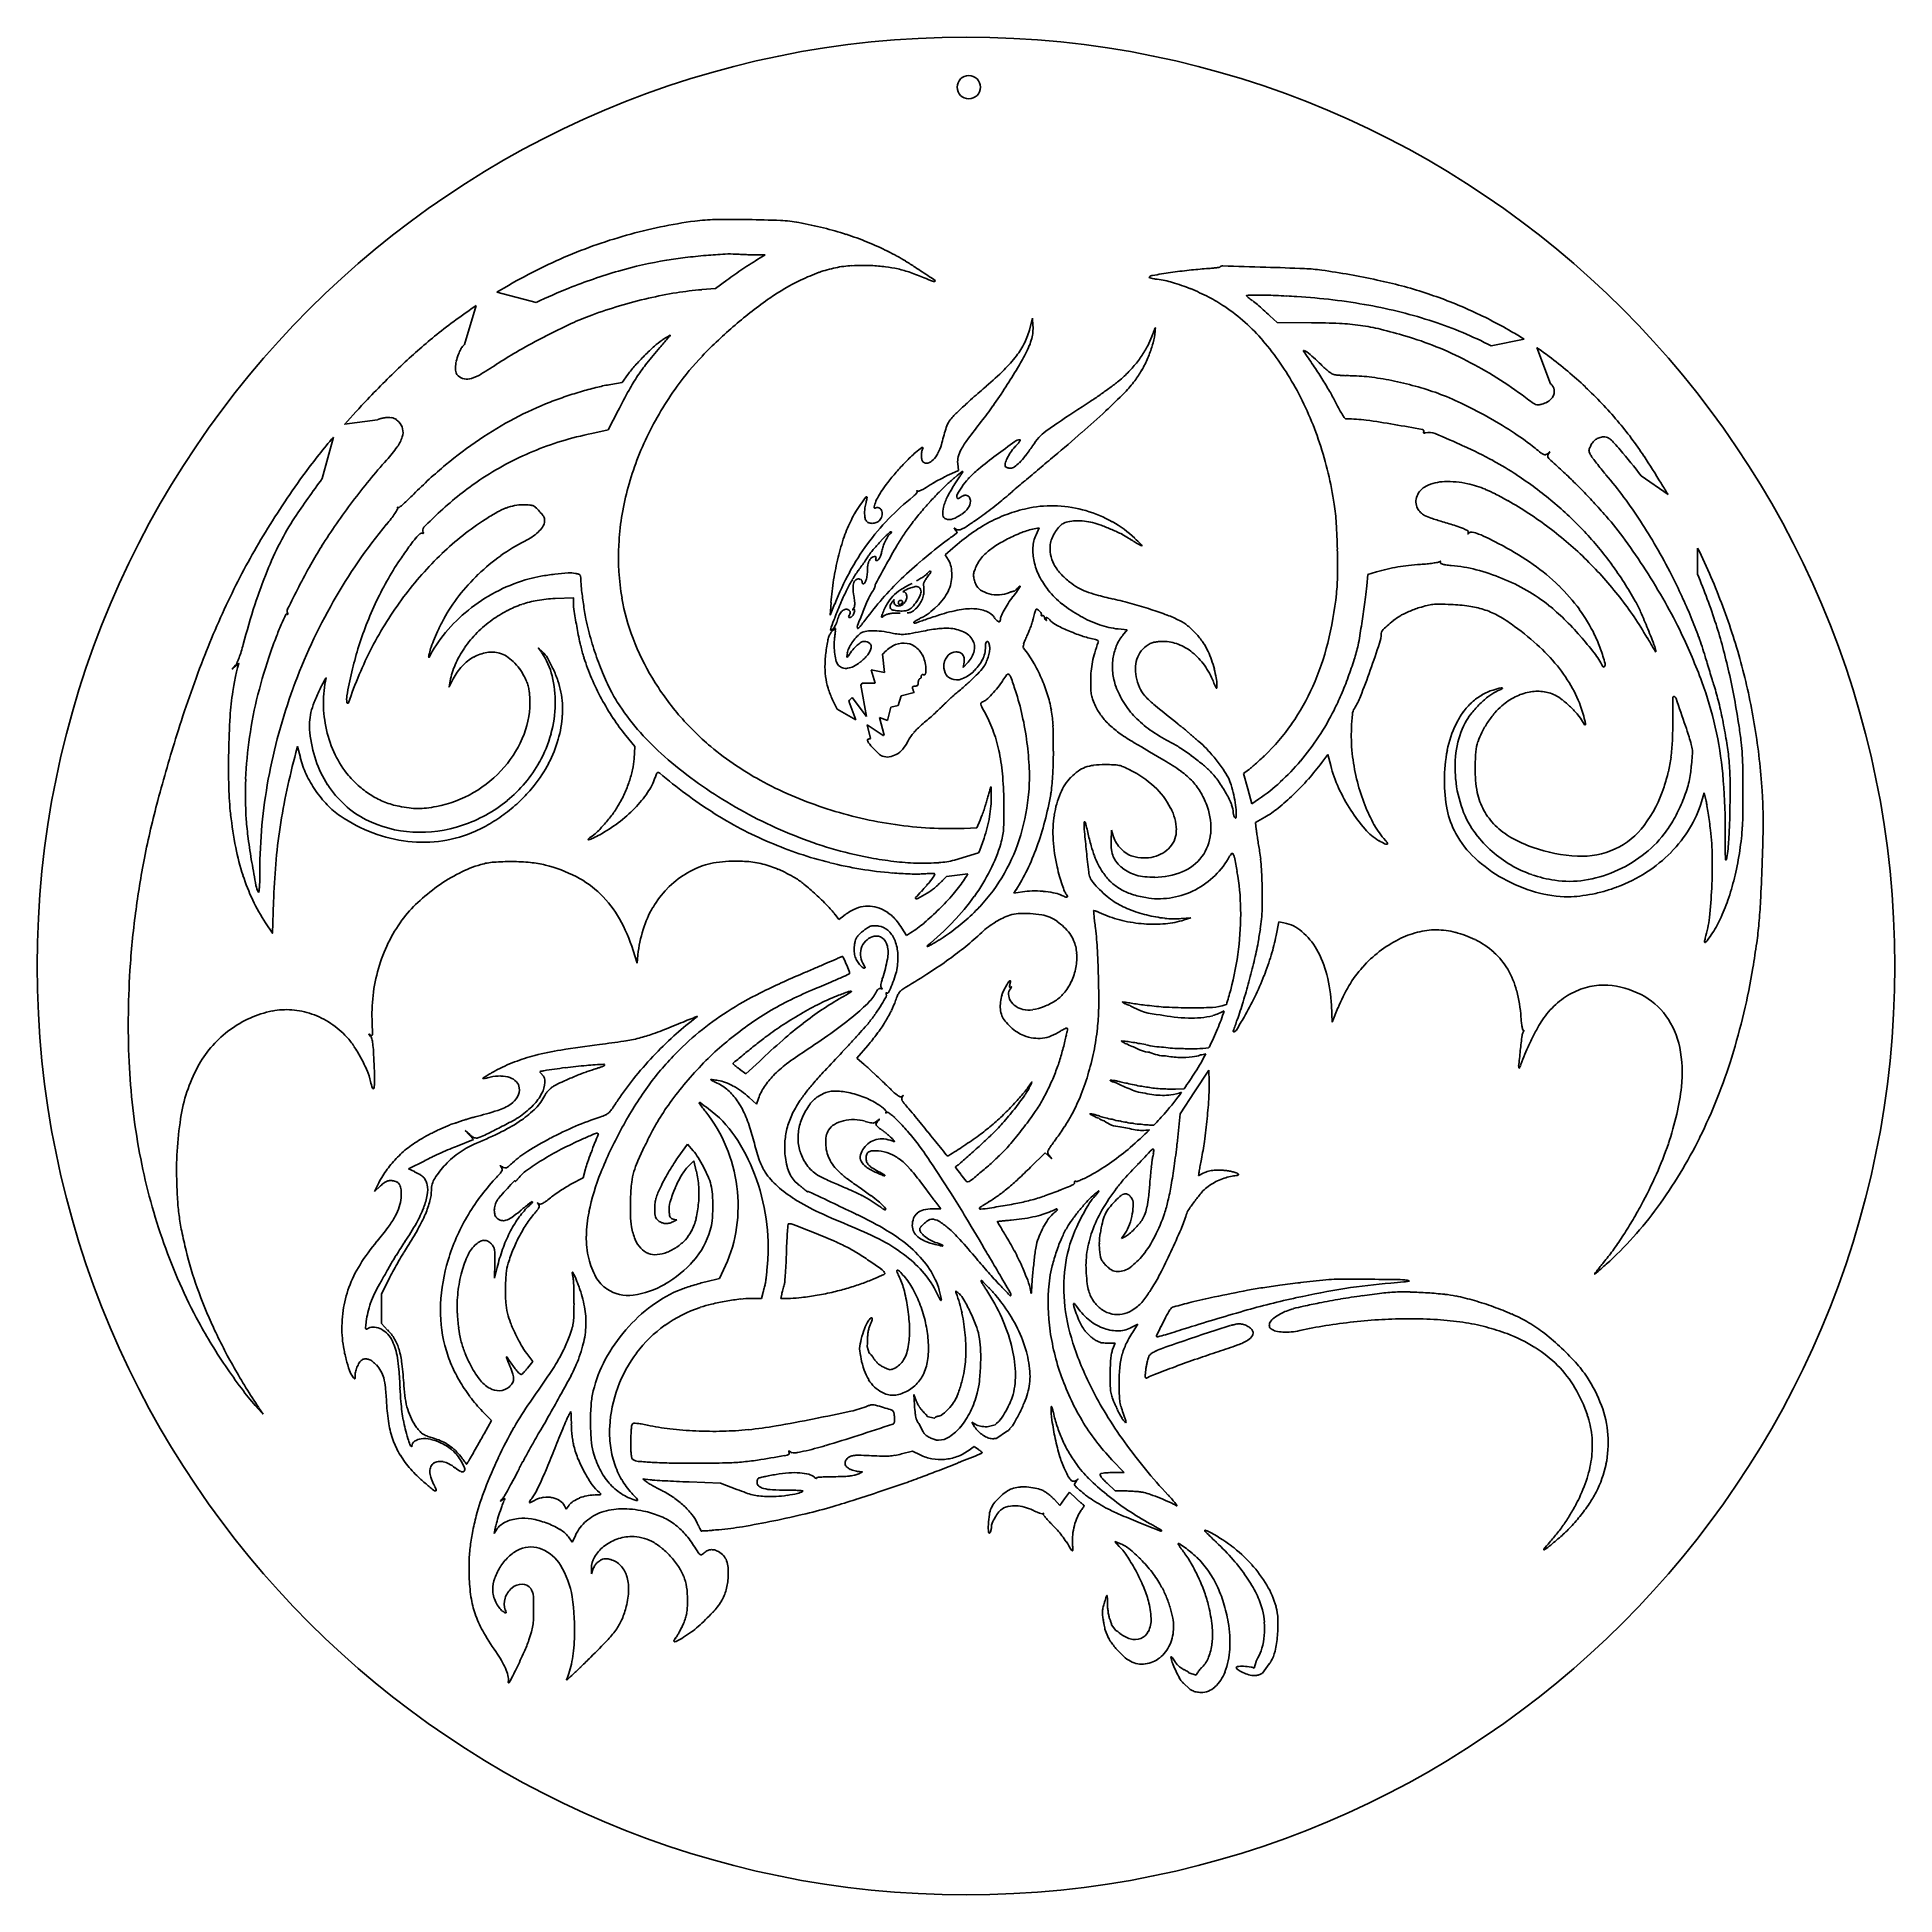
# Model space of a CAD drawing. Header units: millimetres. Extents: x 0 to 22, y 0 to 22.
import ezdxf

# ---------------------------------------------------------------- set-up
doc = ezdxf.new("R2010")
doc.units = ezdxf.units.MM
doc.header["$MEASUREMENT"] = 0

msp = doc.modelspace()

# ---------------------------------------------------------------- linework, layer by layer
at = {"color": 0, "linetype": 'ByBlock', "lineweight": -2}
for p, q in [((8.488, 19.423), (8.622, 19.423)), ((8.622, 19.423), (8.561, 19.385)), ((5.911, 18.858), (5.444, 18.979)), ((8.034, 19.022), (7.871, 19.01)), ((8.169, 19.122), (8.034, 19.022)), ((5.061, 18.359), (5.2, 18.822)), ((14.684, 18.62), (14.597, 18.701)), ((11.787, 18.672), (11.756, 18.55)), ((11.793, 18.584), (11.787, 18.672)), ((15.092, 18.618), (14.684, 18.62)), ((17.221, 18.344), (17.61, 18.423)), ((17.924, 17.894), (17.761, 18.323)), ((4.031, 17.469), (3.64, 17.415)), ((3.377, 16.772), (3.509, 17.264)), ((10.913, 16.869), (10.902, 16.95)), ((10.797, 16.817), (10.913, 16.869)), ((18.995, 16.804), (19.315, 16.583)), ((10.844, 16.091), (10.887, 16.124)), ((11.809, 16.178), (11.866, 16.19)), ((11.866, 16.19), (11.829, 16.107)), ((10.735, 16.01), (10.793, 16.054)), ((10.844, 15.948), (10.755, 15.868)), ((10.755, 15.868), (10.793, 15.805)), ((19.663, 15.641), (19.664, 15.949)), ((15.747, 15.502), (15.76, 15.638)), ((15.76, 15.638), (15.86, 15.667)), ((9.402, 15.304), (9.391, 15.154)), ((9.391, 15.154), (9.444, 15.286)), ((12.804, 14.992), (12.908, 14.981)), ((12.908, 14.981), (12.855, 14.915)), ((10.035, 14.475), (10.011, 14.692)), ((10.967, 14.535), (11.027, 14.6)), ((10.977, 14.598), (10.967, 14.535)), ((9.823, 13.953), (9.755, 14.326)), ((9.771, 14.35), (9.926, 14.35)), ((9.876, 14.506), (9.876, 14.506)), ((9.876, 14.506), (10.035, 14.475)), ((9.926, 14.35), (9.876, 14.506)), ((9.42, 14.153), (9.474, 14.04)), ((9.697, 13.915), (9.611, 14.136)), ((9.65, 14.181), (9.823, 13.953)), ((10.111, 14.067), (10.198, 14.084)), ((10.198, 14.084), (10.231, 14.198)), ((10.231, 14.198), (10.388, 14.238)), ((9.474, 14.04), (9.697, 13.915)), ((10.072, 13.909), (9.975, 13.942)), ((9.975, 13.942), (10.03, 13.735)), ((10.072, 13.909), (10.111, 14.067)), ((9.828, 13.855), (9.868, 13.693)), ((10.02, 13.729), (9.828, 13.855)), ((13.077, 13.594), (12.992, 13.644)), ((13.174, 13.537), (13.077, 13.594)), ((13.269, 13.482), (13.174, 13.537)), ((13.343, 13.438), (13.269, 13.482)), ((15.285, 13.506), (15.213, 13.409)), ((15.319, 13.375), (15.285, 13.506)), ((19.59, 13.374), (19.595, 13.426)), ((19.595, 13.426), (19.6, 13.474)), ((14.346, 13.323), (14.287, 13.279)), ((14.287, 13.279), (14.336, 13.1)), ((14.336, 13.1), (14.385, 12.92)), ((19.742, 13.049), (19.711, 12.944)), ((19.765, 12.952), (19.742, 13.049)), ((14.385, 12.92), (14.465, 12.975)), ((14.539, 12.763), (14.427, 12.699)), ((11.127, 12.635), (10.98, 12.63)), ((11.167, 12.727), (11.127, 12.635)), ((12.725, 12.607), (12.719, 12.48)), ((12.748, 12.528), (12.725, 12.607)), ((14.427, 12.699), (14.437, 12.618)), ((10.865, 12.254), (11.149, 12.341)), ((10.769, 12.061), (11.02, 12.09)), ((11.594, 11.904), (11.566, 11.861)), ((11.566, 11.861), (11.668, 11.878)), ((9.449, 11.61), (9.494, 11.55)), ((9.494, 11.55), (9.554, 11.596)), ((10.241, 11.448), (10.296, 11.362)), ((13.547, 11.562), (13.662, 11.571)), ((13.662, 11.571), (13.583, 11.546)), ((14.672, 11.361), (14.703, 11.523)), ((14.703, 11.523), (14.765, 11.511)), ((10.296, 11.362), (10.343, 11.392)), ((7.057, 11.185), (7.105, 11.035)), ((7.105, 11.035), (7.115, 11.133)), ((15.327, 10.535), (15.338, 10.336)), ((15.338, 10.336), (15.405, 10.504)), ((9.838, 10.06), (9.707, 9.909)), ((9.707, 9.909), (9.793, 9.835)), ((8.319, 9.777), (8.394, 9.722)), ((8.394, 9.722), (8.553, 9.871)), ((13.874, 9.767), (13.706, 9.508)), ((13.879, 9.632), (13.874, 9.767)), ((13.482, 9.543), (13.583, 9.547)), ((13.706, 9.508), (13.538, 9.248)), ((8.519, 9.365), (8.432, 9.443)), ((8.542, 9.43), (8.519, 9.365)), ((13.538, 9.248), (13.499, 8.894)), ((5.116, 8.999), (5.067, 9.053)), ((5.067, 9.053), (5.123, 9.003)), ((4.975, 8.868), (5.166, 8.944)), ((5.166, 8.944), (5.116, 8.999)), ((7.702, 8.889), (7.589, 8.732)), ((7.768, 8.812), (7.702, 8.889)), ((4.397, 8.596), (4.59, 8.694)), ((4.467, 8.565), (4.397, 8.596)), ((6.465, 8.492), (6.494, 8.596)), ((7.725, 8.643), (7.777, 8.692)), ((7.777, 8.692), (7.806, 8.569)), ((11.936, 8.786), (11.765, 8.617)), ((11.977, 8.752), (11.936, 8.786)), ((12.017, 8.717), (11.977, 8.752)), ((11.984, 8.756), (12.017, 8.717)), ((4.033, 8.409), (3.994, 8.33)), ((3.994, 8.33), (4.067, 8.397)), ((6.328, 8.419), (6.465, 8.492)), ((10.46, 8.445), (10.512, 8.375)), ((10.512, 8.375), (10.565, 8.305)), ((10.565, 8.305), (10.612, 8.242)), ((10.643, 8.202), (10.7, 8.125)), ((7.528, 7.97), (7.576, 7.992)), ((7.576, 7.992), (7.533, 8.002)), ((10.7, 8.125), (10.601, 8.125)), ((12.884, 7.835), (12.84, 7.771)), ((12.84, 7.771), (12.888, 7.796)), ((5.417, 7.303), (5.42, 7.483)), ((4.178, 7.315), (4.076, 7.114)), ((5.448, 7.429), (5.417, 7.303)), ((8.081, 7.301), (7.919, 7.26)), ((8.151, 7.452), (8.081, 7.301)), ((4.076, 7.114), (4.076, 6.94)), ((8.457, 7.064), (8.577, 7.064)), ((8.577, 7.064), (8.596, 7.139)), ((8.818, 7.113), (8.807, 7.064)), ((8.807, 7.064), (8.92, 7.064)), ((4.076, 6.94), (4.076, 6.765)), ((4.076, 6.765), (4.151, 6.689)), ((13.035, 6.759), (12.95, 6.716)), ((12.998, 6.704), (13.035, 6.759)), ((5.871, 6.316), (5.799, 6.412)), ((9.738, 6.466), (9.752, 6.389)), ((9.829, 6.494), (9.855, 6.415)), ((12.672, 6.534), (12.765, 6.534)), ((12.765, 6.534), (12.736, 6.459)), ((5.808, 6.239), (5.871, 6.316)), ((2.603, 5.773), (2.676, 5.694)), ((2.676, 5.694), (2.623, 5.773)), ((5.382, 5.617), (5.276, 5.726)), ((10.409, 5.85), (10.381, 5.924)), ((10.381, 5.924), (10.389, 5.8)), ((5.293, 5.461), (5.382, 5.617)), ((10.441, 5.582), (10.493, 5.484)), ((10.542, 5.664), (10.624, 5.644)), ((11.118, 5.57), (11.068, 5.596)), ((11.068, 5.596), (11.101, 5.544)), ((11.347, 5.565), (11.251, 5.542)), ((5.176, 5.253), (5.214, 5.321)), ((5.214, 5.321), (5.255, 5.394)), ((11.098, 5.31), (11.027, 5.26)), ((11.147, 5.275), (11.098, 5.31)), ((11.479, 5.486), (11.367, 5.409)), ((10.365, 5.255), (10.236, 5.222)), ((10.457, 5.209), (10.365, 5.255)), ((12.729, 5.153), (12.874, 5.001)), ((7.261, 4.915), (7.173, 4.927)), ((7.173, 4.927), (7.217, 4.891)), ((8.092, 4.877), (7.721, 4.89)), ((8.286, 4.801), (8.092, 4.877)), ((12.67, 4.875), (12.767, 4.783)), ((12.874, 5.001), (12.741, 5.001)), ((12.111, 4.61), (12.048, 4.68)), ((12.168, 4.689), (12.111, 4.61)), ((12.224, 4.767), (12.168, 4.689)), ((12.306, 4.693), (12.224, 4.767)), ((12.767, 4.783), (12.896, 4.783)), ((6.244, 4.606), (6.264, 4.569)), ((6.264, 4.569), (6.299, 4.613)), ((5.414, 4.279), (5.425, 4.341)), ((5.444, 4.33), (5.414, 4.279)), ((6.337, 4.178), (6.291, 4.24)), ((6.378, 4.261), (6.337, 4.178)), ((12.813, 4.164), (12.761, 4.183)), ((12.761, 4.183), (12.815, 4.125)), ((6.565, 3.802), (6.564, 3.864)), ((6.586, 3.863), (6.565, 3.802)), ((12.645, 3.145), (12.689, 3.039)), ((12.725, 3.198), (12.776, 3.13)), ((14.436, 2.763), (14.413, 2.685)), ((14.59, 2.734), (14.51, 2.627)), ((13.576, 2.505), (13.647, 2.44)), ((13.638, 2.631), (13.724, 2.602))]:
    msp.add_line(p, q, dxfattribs=at)
for points in [[(6.793, 17.887), (6.927, 17.909), (6.997, 18.006)], [(6.88, 17.577), (6.762, 17.348), (6.57, 17.308)], [(6.35, 15.311), (6.35, 15.362), (6.134, 15.352)], [(5.975, 14.711), (5.937, 14.765), (5.986, 14.72)], [(2.372, 14.533), (2.39, 14.584), (2.35, 14.551), (2.31, 14.517), (2.348, 14.561)], [(4.891, 14.375), (4.879, 14.305), (4.928, 14.401)], [(7.069, 13.455), (7.078, 13.598), (6.97, 13.73)], [(3.117, 13.469), (3.084, 13.598), (3.065, 13.527)], [(2.799, 11.759), (2.787, 11.387), (2.706, 11.511)]]:
    msp.add_lwpolyline(points, dxfattribs=at)
for centre, radius in [((11, 11), 11), ((11.033, 21.407), 0.138)]:
    msp.add_circle(centre, radius, dxfattribs=at)
for centre, radius, start, end in [((8.564, 14.054), 5.82, 97.6541, 105.7966), ((8.064, 17.778), 2.062, 90.9459, 97.6542), ((8.241, 7.047), 12.795, 89.2055, 90.9459), ((8.232, 6.453), 13.388, 87.5519, 89.2054), ((8.739, 18.308), 1.523, 79.3705, 87.5519), ((8.049, 14.629), 5.266, 76.1086, 79.3705), ((8.615, 13.872), 6.009, 105.7965, 113.7465), ((8.367, 15.917), 3.939, 72.0533, 76.1085), ((8.473, 16.243), 3.597, 67.8003, 72.0532), ((8.707, 13.664), 6.236, 113.7465, 121.5458), ((8.362, 20.458), 1.031, 265.2017, 267.3724), ((8.499, 23.449), 4.025, 267.3723, 268.1609), ((8.513, 23.869), 4.446, 268.1609, 268.9424), ((8.496, 22.945), 3.522, 268.9424, 269.8731), ((12.028, 13.733), 6.631, 121.5269, 122.6009), ((8.524, 16.367), 3.463, 63.4243, 67.8003), ((8.506, 16.333), 3.501, 61.386, 63.4243), ((8.99, 17.219), 2.492, 58.756, 61.386), ((11.354, 14.814), 5.357, 125.233, 126.4802), ((11.094, 15.184), 4.905, 123.9006, 125.2331), ((11.225, 14.988), 5.141, 122.601, 123.9006), ((8.233, 15.971), 3.951, 56.7723, 58.7561), ((0.201, 3.71), 18.608, 56.1439, 56.7723), ((12.452, 23.702), 4.951, 246.8282, 248.0697), ((9.607, 17.73), 1.726, 53.4979, 56.144), ((13.172, 19.156), 0.00355, 132.6752, 247.6405), ((13.223, 19.101), 0.0785, 99.1823, 132.6753), ((13.237, 19.314), 0.175, 247.6406, 254.9197), ((13.277, 19.463), 0.329, 254.9197, 260.6522), ((15.656, 4.048), 15.327, 98.3832, 99.1824), ((14.399, 12.58), 6.703, 96.4648, 98.3832), ((14.158, 14.708), 4.561, 93.9046, 96.4647), ((14.04, 19.243), 0.0477, 88.3657, 134.1491), ((7.598, -206.513), 225.896, 88.23664, 88.36567), ((13.306, -21.118), 40.413, 87.5843, 88.2366), ((14.923, 17.204), 2.057, 81.8937, 87.5843), ((13.858, 9.731), 9.606, 77.9102, 81.8937), ((8.43, 13.76), 5.284, 99.3671, 103.0284), ((8.13, 15.579), 3.44, 94.317, 99.3672), ((10.621, 19.154), 0.0486, 248.0698, 281.5966), ((10.63, 19.113), 0.00614, 281.5966, 53.4978), ((13.357, 19.949), 0.821, 260.6521, 263.5452), ((14.651, 13.432), 5.821, 72.1132, 77.9103), ((14.876, 14.13), 5.087, 65.8727, 72.1132), ((9.066, 13.08), 6.922, 123.9498, 128.7579), ((7.643, 15.791), 3.11, 110.2394, 115.0768), ((8.444, 13.619), 5.424, 106.5639, 110.2394), ((8.526, 13.343), 5.713, 103.0284, 106.5639), ((13.88, 18.235), 0.823, 51.6786, 55.8234), ((12.961, 17.072), 2.307, 49.7567, 51.6786), ((12.427, 16.441), 3.133, 48.078, 49.7567), ((10.99, 14.841), 5.283, 46.9431, 48.078), ((14.743, 13.832), 5.413, 59.9164, 65.8727), ((10.23, 10.262), 9.214, 115.0768, 117.2288), ((11.328, 18.552), 0.466, 345.0578, 354.4779), ((11.315, 18.553), 0.479, 354.4779, 3.7053), ((15.396, 17.714), 2.317, 160.2998, 161.3205), ((12.345, 18.608), 0.9, 343.1241, 351.96), ((14.355, 18.086), 1.21, 158.6406, 160.2998), ((16.403, 17.285), 3.41, 158.1354, 158.6405), ((12.145, 18.636), 1.101, 351.9601, 353.4713), ((13.241, 18.554), 0.00305, 90, 158.1355), ((12.696, 18.573), 0.547, 353.4713, 356.0215), ((13.241, 18.555), 0.00189, 357.1546, 90.0001), ((12.226, 18.606), 1.018, 356.0214, 357.1545), ((15.05, 10.542), 8.076, 87.354, 89.7005), ((15.301, 15.965), 2.647, 81.9647, 87.3541), ((15.324, 16.13), 2.481, 76.3538, 81.9647), ((14.393, 12.294), 6.428, 73.598, 76.3538), ((15.215, 14.646), 4.472, 57.6077, 59.9164), ((8.927, 13.253), 6.7, 128.7579, 133.2695), ((7.589, 14.945), 3.837, 119.3892, 123.5768), ((10.272, 10.181), 9.305, 117.2288, 119.3892), ((9.229, 16.202), 2.873, 131.8911, 135.0841), ((11.739, 14.539), 5.777, 139.0829, 141.4624), ((7.835, 17.756), 0.786, 123.5174, 131.8912), ((1.157, 23.712), 8.227, 319.0829, 319.5965), ((9.238, 15.639), 3.326, 122.8239, 123.5174), ((4.391, 20.959), 3.98, 319.5964, 320.4806), ((8.439, 16.877), 1.852, 121.7488, 122.8239), ((-5.462, 29.086), 16.753, 320.4806, 320.6621), ((9.962, 14.415), 4.747, 121.3873, 121.7487), ((7.494, 18.461), 0.00822, 90.0001, 121.3875), ((7.494, 18.468), 0.00114, 320.6621, 89.9999), ((10.266, 18.974), 1.61, 333.2287, 337.1666), ((11.165, 18.595), 0.635, 337.1665, 345.0578), ((11.872, 18.751), 1.394, 336.7591, 343.1241), ((9.33, 14.216), 6.974, 34.0044, 35.6497), ((15.122, 14.773), 3.844, 67.8886, 73.598), ((14.885, 14.188), 4.475, 62.7946, 67.8885), ((15.215, 14.646), 4.472, 52.9903, 55.299), ((11.859, 10.137), 10.978, 133.2695, 136.3862), ((8.052, 17.246), 1.3, 138.3188, 144.2554), ((9.268, 16.163), 2.928, 135.0841, 138.3188), ((8.874, 16.821), 2.114, 141.4623, 146.5015), ((4.911, 22.142), 7.835, 326.8587, 328.7583), ((9.485, 19.368), 2.485, 328.7584, 333.2287), ((12.008, 18.665), 1.233, 323.4462, 330.5399), ((11.803, 18.781), 1.47, 330.5399, 336.7591), ((10.326, 14.888), 5.772, 32.1084, 34.0044), ((16.097, 19.028), 1.272, 225.4366, 228.237), ((15.901, 18.809), 0.978, 228.2371, 231.6483), ((15.855, 18.75), 0.903, 231.6483, 234.732), ((14.778, 13.98), 4.709, 57.8276, 62.7946), ((14.811, 14.111), 5.143, 46.753, 52.9903), ((7.629, 13.776), 4.198, 103.6325, 106.1988), ((7.126, 15.849), 2.065, 99.2688, 103.6324), ((15.175, 13.317), 9.325, 151.1185, 152.8162), ((9.137, 16.648), 2.429, 146.5014, 151.1184), ((16.111, 12.151), 7.509, 130.4325, 131.2113), ((4.64, 22.319), 8.159, 324.956, 326.8587), ((12.01, 18.664), 1.231, 314.9488, 323.4463), ((11.084, 15.364), 4.877, 30.0623, 32.1084), ((15.37, 18.065), 0.0636, 234.732, 256.1596), ((15.392, 18.153), 0.154, 256.1596, 265.3442), ((15.601, 20.725), 2.735, 265.3443, 266.4758), ((15.603, 20.755), 2.766, 266.4757, 267.8077), ((15.635, 21.586), 3.596, 267.8077, 268.9016), ((14.638, 13.758), 4.972, 53.0583, 57.8276), ((14.879, 14.183), 5.043, 40.4582, 46.753), ((11.934, 10.066), 11.081, 136.3862, 138.4568), ((7.482, 14.043), 3.898, 111.1414, 117.9776), ((7.735, 13.39), 4.598, 108.6423, 111.1414), ((7.779, 13.257), 4.738, 106.1988, 108.6423), ((14.255, 14.057), 4.851, 132.2663, 133.3197), ((19.189, 8.629), 12.187, 131.7369, 132.2663), ((19.524, 8.254), 12.69, 131.2112, 131.7369), ((7.632, 20.221), 4.504, 321.9876, 324.9561), ((61.127, -56.976), 89.116, 123.09138, 123.39093), ((6.03, 24.654), 9.696, 313.0913, 314.9488), ((13.039, 16.495), 2.619, 26.8033, 30.0623), ((4.159, 17.212), 0.284, 82.2259, 90), ((4.181, 17.375), 0.12, 67.4286, 82.226), ((4.181, 17.374), 0.121, 52.6781, 67.4285), ((4.078, 17.24), 0.289, 45, 52.678), ((4.163, 17.325), 0.169, 12.7676, 45), ((7.816, 13.415), 4.609, 117.9775, 124.0064), ((11.157, 17.242), 0.413, 152.1269, 163.6643), ((11.034, 17.307), 0.274, 136.5753, 152.1269), ((12.499, 15.92), 2.291, 133.3196, 136.5754), ((13.37, 15.477), 2.339, 123.3909, 127.5233), ((4.396, 26.401), 12.088, 311.2751, 313.0913), ((15.505, 15.624), 1.855, 82.722, 89.9718), ((14.824, 10.289), 7.233, 80.086, 82.722), ((12.562, -2.652), 20.37, 79.1251, 80.0861), ((15.655, 14.845), 4.023, 33.0009, 40.4582), ((8.959, 12.608), 7.168, 139.4922, 143.7969), ((3.925, 17.394), 0.419, 323.9972, 342.3065), ((4.15, 17.322), 0.183, 342.3065, 12.7676), ((7.991, 13.156), 4.922, 124.0064, 129.841), ((7.266, 13.739), 3.633, 106.9065, 112.5737), ((7.419, 13.236), 4.159, 101.7861, 106.9066), ((18.965, 14.953), 8.55, 163.6643, 164.9392), ((19.589, 6.12), 13.682, 125.8451, 126.9887), ((11.64, 17.123), 0.108, 90, 125.8452), ((10.884, 17.798), 0.954, 316.9123, 319.5404), ((11.319, 17.427), 0.382, 319.5405, 324.745), ((11.455, 17.33), 0.215, 324.745, 331.0443), ((11.64, 17.228), 0.00334, 331.0443, 89.9999), ((12.535, 16.655), 0.902, 138.1095, 145.9053), ((12.31, 16.857), 0.6, 127.5234, 138.1094), ((0.049, 31.353), 18.677, 309.9642, 311.2751), ((16.401, 17.331), 0.0221, 328.2825, 79.1251), ((16.487, 17.141), 0.178, 67.2848, 104.655), ((12.445, 7.486), 10.645, 65.2971, 67.2847), ((9.514, 12.187), 7.21, 138.2063, 140.6963), ((2.664, 18.31), 1.978, 318.2063, 323.9972), ((7.318, 13.66), 3.727, 118.311, 123.8406), ((7.234, 13.818), 3.548, 112.5737, 118.311), ((12.15, 15.15), 2.605, 135.6795, 139.3129), ((11.958, 15.337), 2.337, 131.7385, 135.6796), ((10.901, 16.521), 0.749, 124.3254, 131.7385), ((10.483, 17.134), 0.0082, 331.8451, 124.3253), ((15.309, 11.803), 6.568, 126.9887, 129.307), ((14.125, 11.138), 6.626, 61.9306, 65.297), ((15.645, 13.988), 3.395, 56.3781, 61.9305), ((20.462, 20.517), 4.344, 231.1788, 232.4084), ((17.902, 17.191), 0.146, 232.4084, 246.6912), ((17.856, 17.086), 0.0319, 246.6912, 287.0606), ((17.848, 17.113), 0.0596, 287.0606, 312.4021), ((17.926, 17.044), 0.0366, 142.8936, 180.862), ((17.93, 17.044), 0.0414, 180.8621, 215.4389), ((18.077, 17.148), 0.221, 215.4389, 226.9443), ((21.403, 20.708), 5.093, 226.9443, 228.1257), ((1.987, 5.969), 20.321, 31.9377, 33.0008), ((11.257, 10.926), 10.016, 143.7968, 148.6401), ((12.422, 10.041), 11.275, 143.3426, 144.819), ((10.194, 11.63), 8.089, 140.6962, 142.9804), ((8.298, 12.787), 5.402, 129.841, 135.2826), ((7.222, 13.804), 3.554, 123.8406, 128.5691), ((11.254, 15.79), 1.506, 141.6108, 146.3308), ((13.169, 14.273), 3.95, 139.3129, 141.6108), ((13.043, 14.25), 3.341, 130.4118, 132.7155), ((-35.552, 47.297), 55.592, 326.6192, 326.6791), ((12.312, 15.109), 2.212, 127.8204, 130.4119), ((-19.79, 36.935), 36.729, 326.6791, 326.7607), ((-28.677, 42.759), 47.354, 326.7606, 326.8138), ((11.644, 16.197), 0.842, 137.4166, 145.6458), ((10.235, 17.309), 0.858, 326.8137, 327.7587), ((10.958, 16.853), 0.00437, 327.7589, 127.8205), ((11.915, 15.948), 1.211, 129.307, 137.4167), ((14.816, 12.741), 4.892, 50.1479, 56.378), ((14.254, 13.166), 5.66, 36.703, 40.1882), ((10.933, 11.09), 9.454, 144.819, 146.5039), ((10.265, 11.577), 8.178, 142.9803, 145.2526), ((3.334, 17.642), 1.541, 310.6054, 313.4922), ((2.386, 18.641), 2.918, 313.4923, 315.2826), ((7.557, 13.385), 4.091, 128.5691, 132.824), ((14.132, 13.464), 5.31, 144.4249, 145.5891), ((9.82, 16.548), 0.0092, 44.9999, 144.4248), ((9.316, 16.631), 0.52, 343.9973, 346.6946), ((9.525, 16.581), 0.305, 346.6946, 350.7152), ((9.489, 16.587), 0.341, 350.7152, 353.6317), ((9.822, 16.55), 0.00627, 353.6316, 44.9999), ((10.293, 16.361), 0.387, 152.3459, 163.9974), ((10.782, 16.105), 0.939, 146.3308, 152.3459), ((10.192, 16.791), 0.294, 308.6148, 314.1416), ((10.29, 16.69), 0.153, 314.1417, 323.1447), ((10.338, 16.654), 0.0935, 323.1448, 334.0139), ((10.415, 16.616), 0.00758, 334.0139, 42.0869), ((10.436, 16.637), 0.0153, 240.2804, 291.8127), ((10.222, 17.172), 0.591, 291.8128, 295.5142), ((10.224, 17.168), 0.587, 295.5143, 300.1525), ((10.023, 17.514), 0.986, 300.1526, 303.297), ((13.06, 14.248), 3.353, 135.1587, 137.9677), ((12.873, 14.435), 3.089, 132.7155, 135.1587), ((10.919, 16.56), 0.0291, 155.3372, 218.6518), ((11.508, 16.29), 0.677, 145.6458, 155.3372), ((10.909, 16.552), 0.0163, 218.6518, 313.2119), ((9.879, 18.368), 2.414, 308.6539, 310.9124), ((14.293, 13.196), 5.611, 33.195, 36.703), ((9.808, 10.844), 11.104, 31.1168, 31.9377), ((5.605, 14.616), 3.065, 146.5039, 152.9018), ((2.184, 17.845), 2.535, 320.4276, 322.3889), ((3.106, 17.135), 1.372, 322.3889, 325.4946), ((2.542, 17.523), 2.055, 325.4946, 327.2008), ((4.27, 16.43), 0.00341, 143.2373, 203.2341), ((4.312, 16.449), 0.0498, 203.234, 211.7175), ((4.269, 16.431), 0.00249, 69.0424, 143.2372), ((4.257, 16.4), 0.0353, 58.2825, 69.0423), ((4.259, 16.416), 0.0122, 327.2009, 31.7175), ((4.281, 16.439), 0.0103, 238.2825, 309.1548), ((2.687, 18.397), 2.536, 309.1548, 310.6053), ((9.303, 11.5), 6.66, 132.824, 135.1684), ((7.141, 13.435), 3.393, 122.7217, 133.7627), ((6.726, 14.08), 2.626, 119.1933, 122.7218), ((5.865, 15.622), 0.86, 111.0825, 119.1933), ((5.761, 15.89), 0.572, 100.8137, 111.0825), ((5.756, 15.917), 0.545, 90.169, 100.8137), ((5.76, 14.826), 1.635, 87.4513, 90.169), ((5.827, 16.347), 0.113, 68.3597, 87.4513), ((5.834, 16.363), 0.0963, 46.8896, 68.3597), ((5.223, 15.71), 0.99, 43.0085, 46.8895), ((5.219, 15.707), 0.995, 39.6406, 43.0084), ((5.884, 16.258), 0.131, 24.6494, 39.6407), ((5.939, 16.283), 0.0711, 2.3634, 24.6495), ((5.864, 16.28), 0.146, 349.3581, 2.3634), ((11.033, 15.58), 1.559, 153.1155, 161.1398), ((10.757, 15.72), 1.25, 148.6167, 153.1155), ((11.5, 15.267), 2.121, 145.5891, 148.6167), ((10.521, 16.296), 0.624, 163.9973, 166.7696), ((9.936, 16.433), 0.0232, 166.7696, 196.83), ((9.92, 16.428), 0.00591, 196.8301, 274.7485), ((9.916, 16.472), 0.0504, 274.7484, 290.9936), ((13.54, 13.808), 4.005, 140.3694, 142.8039), ((13.639, 13.727), 4.132, 137.9677, 140.3694), ((9.335, 18.881), 3.153, 304.3609, 306.2385), ((7.827, 20.938), 5.703, 306.2385, 307.4433), ((12.114, 14.674), 1.789, 109.5998, 117.6793), ((7.914, 20.825), 5.561, 307.4433, 308.6538), ((12.088, 14.749), 1.709, 101.239, 109.5998), ((12.015, 15.113), 1.338, 87.0244, 101.2389), ((12.008, 14.976), 1.475, 73.8138, 87.0244), ((12.008, 14.975), 1.476, 60.6074, 73.8139), ((15.26, 13.273), 4.199, 43.162, 50.1479), ((10.365, 11.47), 8.972, 148.6401, 153.9003), ((9.82, 11.885), 7.637, 145.2526, 147.6445), ((9.089, 12.139), 6.423, 140.4276, 150.3645), ((5.545, 15.167), 1.392, 139.6076, 144.1836), ((5.004, 15.627), 0.681, 133.6009, 139.6075), ((4.552, 16.101), 0.0261, 69.9087, 133.6008), ((4.575, 16.163), 0.0398, 249.9087, 261.9736), ((4.615, 16.161), 0.049, 135.1684, 211.7175), ((4.57, 16.13), 0.00651, 261.9737, 307.936), ((4.557, 16.125), 0.0191, 11.7148, 31.7174), ((4.572, 16.128), 0.00397, 307.9359, 11.7149), ((5.458, 16.667), 0.711, 296.4149, 304.3621), ((5.532, 16.558), 0.579, 304.3621, 313.6337), ((5.624, 16.461), 0.446, 313.6338, 323.9668), ((5.877, 16.277), 0.133, 323.9669, 349.3582), ((12.256, 15.162), 2.852, 161.1398, 166.2461), ((11.293, 14.823), 1.778, 134.9459, 136.9102), ((10.673, 15.445), 0.899, 131.674, 134.9459), ((10.948, 15.135), 1.313, 129.8571, 131.674), ((10.11, 16.139), 0.00566, 45.0001, 129.8571), ((10.089, 16.147), 0.0316, 304.4064, 319.3246), ((10.098, 16.138), 0.0189, 319.3245, 341.2093), ((10.108, 16.137), 0.00889, 9.0728, 44.9998), ((10.104, 16.136), 0.0125, 341.2096, 9.0731), ((12.042, 14.902), 2.149, 146.0155, 149.9935), ((12.554, 14.556), 2.767, 142.8038, 146.0156), ((-59.02, 108.805), 116.089, 306.96862, 306.99956), ((12.473, 14.136), 2.436, 125.435, 131.9583), ((10.742, 16.054), 0.172, 34.6442, 39.5736), ((10.81, 16.101), 0.0903, 26.6519, 34.6442), ((10.911, 16.21), 0.046, 238.0936, 274.4031), ((10.67, 16.413), 0.361, 307.008, 308.0872), ((10.837, 16.114), 0.0599, 17.674, 26.652), ((10.89, 16.131), 0.00359, 308.0872, 17.6739), ((10.907, 16.26), 0.0961, 274.4032, 295.3457), ((10.763, 16.564), 0.433, 295.3457, 303.4128), ((6.486, 23.048), 8.201, 303.4128, 304.3609), ((12.182, 14.546), 1.934, 117.6793, 125.4351), ((12.225, 15.932), 0.433, 156.1379, 176.5914), ((12.074, 15.093), 1.342, 46.4204, 60.6075), ((13.366, 16.711), 0.78, 235.4818, 237.5352), ((2.837, 5.386), 14.741, 46.0389, 46.4205), ((14.663, 9.437), 7.106, 72.4929, 73.8229), ((16.505, 15.279), 0.98, 66.7586, 72.493), ((16.759, 15.871), 0.336, 56.8951, 66.7586), ((16.934, 16.138), 0.0168, 330.6096, 56.8951), ((16.986, 16.1), 0.0392, 76.72, 132.7513), ((16.859, 15.564), 0.591, 68.9784, 76.72), ((16.596, 14.879), 1.325, 63.6003, 68.9784), ((13.65, 8.944), 7.95, 62.1711, 63.6003), ((15.325, 13.334), 4.111, 36.0975, 43.1621), ((13.948, 12.97), 6.023, 29.815, 33.195), ((6.671, 14.071), 4.262, 152.9017, 157.8987), ((7.217, 13.535), 4.554, 147.6446, 150.8529), ((11.542, 10.839), 8.787, 144.1836, 145.3559), ((7.66, 12.893), 4.142, 133.7627, 143.2688), ((6.898, 13.897), 2.415, 125.6642, 133.8595), ((6.688, 14.19), 2.055, 116.4149, 125.6643), ((12.606, 15.077), 3.212, 166.2461, 171.0951), ((10.085, 15.73), 0.27, 141.2058, 147.8974), ((11.601, 14.511), 2.215, 139.7873, 141.2059), ((11.793, 14.349), 2.466, 138.307, 139.7873), ((11.941, 14.217), 2.664, 136.9101, 138.307), ((9.82, 15.917), 0.179, 330.4738, 343.0013), ((9.571, 15.993), 0.439, 343.0013, 349.4131), ((22.895, 8.634), 14.682, 149.9935, 150.9563), ((12.397, 15.922), 0.605, 176.5913, 192.5102), ((14.19, 18.005), 2.314, 237.5352, 238.4478), ((14.275, 18.144), 2.477, 238.4478, 239.3508), ((13.859, 17.442), 1.662, 239.3508, 240.5687), ((13.423, 16.669), 0.774, 240.5686, 243.7236), ((13.003, 15.927), 0.0963, 32.4643, 46.039), ((13.082, 15.978), 0.00266, 243.7237, 32.4645), ((15.873, 13.156), 3.187, 54.6699, 62.1711), ((12.368, 12.064), 7.845, 27.0425, 29.815), ((12.562, 12.479), 7.905, 20.5783, 26.0396), ((7.848, 13.593), 5.532, 157.8987, 162.2545), ((10.525, 11.69), 8.342, 150.853, 152.8924), ((7.093, 13.913), 3.379, 145.3559, 150.2509), ((6.884, 13.912), 2.395, 133.8595, 142.0871), ((6.479, 12.718), 2.943, 96.778, 100.0503), ((6.491, 12.616), 3.047, 93.8387, 96.7781), ((6.311, 15.307), 0.349, 79.3748, 93.8388), ((6.304, 15.273), 0.383, 73.705, 79.3748), ((6.402, 15.607), 0.0358, 41.4267, 73.7051), ((6.404, 15.609), 0.0324, 6.8323, 41.4268), ((10.964, 14.797), 1.524, 144.4055, 149.279), ((9.439, 15.679), 0.393, 346.3689, 354.6931), ((9.116, 15.709), 0.718, 354.693, 360), ((9.984, 15.806), 0.0548, 159.0063, 170.0458), ((9.955, 15.811), 0.0245, 170.0458, 190.2249), ((9.942, 15.809), 0.0115, 190.2248, 221.677), ((58.546, -11.163), 55.461, 150.9563, 151.2306), ((9.938, 15.805), 0.00648, 221.677, 270), ((9.938, 15.827), 0.0286, 270, 312.8929), ((9.893, 15.876), 0.0947, 312.8929, 330.4738), ((10.441, 15.719), 0.121, 304.5438, 317.9378), ((11.019, 15.197), 0.658, 133.2904, 137.9378), ((9.868, 16.143), 0.862, 321.6202, 325.469), ((10.573, 15.67), 0.00756, 23.8134, 133.2904), ((10.562, 15.666), 0.0197, 325.4689, 23.8134), ((12.522, 15.95), 0.733, 192.5101, 206.8808), ((16.236, 18.12), 2.369, 273.5863, 275.4349), ((16.316, 17.28), 1.525, 275.4349, 278.0062), ((16.277, 17.559), 1.806, 278.0062, 279.8071), ((16.578, 15.816), 0.0383, 279.8071, 308.5619), ((16.632, 15.777), 0.0121, 167.6657, 234.4061), ((16.662, 15.82), 0.0638, 234.4061, 254.0333), ((16.711, 15.992), 0.244, 254.0333, 263.0236), ((16.914, 17.647), 1.911, 263.0237, 264.9948), ((16.247, 13.683), 2.541, 45.7786, 54.6699), ((15.058, 13.139), 4.441, 29.4306, 36.0975), ((12.696, 12.232), 7.476, 24.9017, 27.0425), ((11.085, 11.117), 9.773, 153.9004, 158.9219), ((24.976, 4.292), 24.577, 152.8924, 153.5758), ((7.657, 13.591), 4.028, 150.251, 154.5412), ((6.371, 13.651), 2.011, 116.6185, 127.5949), ((6.339, 13.714), 1.94, 105.3414, 116.6184), ((6.236, 14.091), 1.549, 100.0503, 105.3414), ((6.144, 15.578), 0.294, 0, 6.8322), ((7.343, 15.578), 0.904, 180, 186.8455), ((12.9, 16.245), 6.501, 186.8455, 188.4424), ((12.6, 15.077), 3.207, 171.0951, 175.9503), ((11.941, 14.288), 2.626, 153.5771, 157.0542), ((11.203, 14.655), 1.801, 149.279, 153.5771), ((9.809, 15.545), 0.04, 175.6962, 191.6427), ((9.786, 15.54), 0.0156, 191.6427, 223.8214), ((9.782, 15.537), 0.0111, 223.8214, 263.7162), ((9.783, 15.545), 0.0184, 263.7163, 290.9937), ((9.778, 15.557), 0.0314, 290.9936, 336.8042), ((9.565, 15.648), 0.264, 336.8043, 346.3689), ((10.232, 15.191), 0.418, 145.0927, 156.3578), ((9.995, 15.495), 0.0725, 151.2306, 180), ((10.506, 15.019), 0.519, 122.7948, 135.9985), ((11.02, 14.222), 1.466, 116.7133, 122.7948), ((10.254, 15.378), 0.055, 83.3082, 91.7227), ((10.257, 15.398), 0.0343, 32.3512, 83.3082), ((10.213, 15.371), 0.0859, 6.6082, 32.3512), ((9.806, 16.651), 1.249, 299.1915, 301.9329), ((9.876, 16.539), 1.117, 301.9328, 304.5438), ((10.246, 15.445), 0.256, 338.0615, 352.0061), ((10.596, 15.51), 0.099, 162.4793, 180.1031), ((10.807, 15.51), 0.309, 180.1031, 187.6394), ((10.282, 15.44), 0.22, 352.0061, 7.6394), ((10.614, 15.504), 0.118, 146.7227, 162.4793), ((10.966, 15.274), 0.538, 141.6203, 146.7226), ((11.658, 15.064), 0.387, 109.0745, 111.8787), ((11.625, 15.159), 0.287, 105.5623, 109.0745), ((11.62, 15.175), 0.27, 102.4588, 105.5622), ((8.631, 17.599), 3.676, 322.7536, 324.1642), ((11.566, 15.423), 0.0163, 78.4529, 102.4588), ((11.149, 15.781), 0.57, 324.1643, 329.7557), ((11.694, 15.415), 0.1, 124.4759, 138.7956), ((11.639, 15.495), 0.00255, 329.7557, 124.4758), ((12.737, 16.059), 0.974, 206.8808, 218.4931), ((12.79, 16.1), 1.042, 218.4931, 231.2877), ((12.8, 15.773), 2.96, 352.1342, 354.749), ((16.441, 13.883), 2.263, 36.3402, 45.7786), ((12.268, 12.178), 10.174, 162.2544, 165.015), ((3.02, 15.203), 0.0594, 153.5758, 200.9936), ((2.855, 15.139), 0.118, 16.036, 20.9936), ((9.385, 11.971), 6.763, 150.3645, 159.9242), ((7.771, 13.537), 4.155, 154.5413, 158.7681), ((7.851, 12.75), 4.381, 143.2688, 152.5122), ((6.547, 14.174), 1.968, 142.0872, 151.6207), ((6.337, 13.695), 1.955, 127.5949, 138.7293), ((6.374, 13.697), 1.714, 118.129, 125.1139), ((6.109, 14.192), 1.152, 108.724, 118.129), ((6.113, 14.18), 1.165, 99.3784, 108.7241), ((6.215, 13.563), 1.791, 92.6062, 99.3784), ((7.069, 15.311), 0.719, 180.0039, 188.9963), ((12.865, 16.228), 6.586, 188.9963, 190.76), ((12.591, 16.199), 6.189, 188.4424, 190.1601), ((16.175, 12.496), 7.224, 157.0542, 158.6883), ((9.632, 15.265), 0.0479, 321.0354, 346.8167), ((9.676, 15.208), 0.015, 87.8768, 120.9439), ((9.581, 15.21), 0.0986, 333.1287, 345.0277), ((8.135, 15.143), 1.555, 6.5949, 8.8491), ((9.321, 15.28), 0.368, 345.0277, 348.6788), ((9.677, 15.218), 0.00484, 11.7502, 87.8767), ((9.551, 15.284), 0.131, 346.8167, 358.9623), ((9.382, 15.287), 0.3, 358.9623, 6.5949), ((9.652, 15.213), 0.0296, 348.6789, 11.7504), ((23.95, 9.447), 15.291, 157.8963, 158.5781), ((15.703, 12.796), 6.391, 156.3579, 157.8963), ((10.83, 14.856), 0.878, 150.4611, 159.1832), ((10.455, 15.069), 0.446, 135.9985, 150.4611), ((10.229, 15.314), 0.0827, 162.3417, 181.805), ((10.194, 15.313), 0.0476, 181.8049, 223.5759), ((10.219, 13.795), 1.385, 90, 92.7528), ((10.198, 15.317), 0.0534, 223.5759, 261.8994), ((10.2, 15.333), 0.0699, 261.8995, 295.2177), ((10.178, 15.38), 0.122, 295.2176, 317.2099), ((10.172, 15.386), 0.13, 317.2099, 338.4273), ((10.21, 15.37), 0.0891, 338.4273, 6.6082), ((10.296, 15.366), 0.185, 271.9199, 284.7828), ((10.321, 15.27), 0.0857, 284.7828, 306.3683), ((10.239, 15.382), 0.224, 306.3683, 316.9053), ((10.031, 15.577), 0.51, 316.9053, 325.5933), ((10.192, 15.467), 0.315, 325.5934, 338.0614), ((14.536, 14.435), 2.822, 164.2864, 164.8449), ((12.086, 15.124), 0.277, 161.2147, 164.2864), ((11.856, 15.203), 0.0333, 140.2252, 161.2147), ((11.836, 15.219), 0.00822, 81.0175, 140.2251), ((11.834, 15.203), 0.0238, 52.1476, 81.0174), ((11.651, 14.968), 0.322, 47.8553, 52.1476), ((11.784, 15.115), 0.123, 39.4054, 47.8552), ((11.817, 15.142), 0.0809, 27.8319, 39.4054), ((13.087, 16.471), 1.516, 231.2877, 240.945), ((11.538, 10.084), 5.399, 74.6415, 77.1223), ((11.61, 10.344), 5.129, 72.0633, 74.6415), ((11.854, 11.097), 4.337, 69.3323, 72.0633), ((-6.665, 18.462), 22.61, 351.55, 352.1342), ((16.821, 13.855), 1.461, 113.3294, 115.9701), ((16.869, 13.743), 1.583, 110.7252, 113.3293), ((16.705, 14.177), 1.119, 107.3479, 110.7251), ((16.846, 13.725), 1.592, 103.9687, 107.3479), ((16.577, 14.808), 0.476, 95.6628, 103.9687), ((16.598, 14.593), 0.692, 89.1853, 95.6628), ((16.53, 9.802), 5.484, 87.7756, 89.1853), ((16.66, 13.154), 2.129, 82.0142, 87.7756), ((16.812, 14.239), 1.033, 72.1213, 82.0142), ((16.834, 14.307), 0.962, 61.8024, 72.1212), ((16.764, 14.121), 1.861, 25.4124, 36.3403), ((17.685, 14.621), 1.425, 23.729, 29.4306), ((11.897, 12.077), 7.747, 22.1013, 23.729), ((13.8, 12.744), 6.259, 22.456, 24.9017), ((12.971, 12.633), 7.468, 14.879, 20.5783), ((6.036, 13.664), 3.434, 156.3093, 159.0147), ((8.016, 12.795), 5.597, 154.9528, 156.3093), ((2.955, 15.16), 0.0103, 45, 154.9528), ((2.969, 15.174), 0.00963, 225, 252.1128), ((2.967, 15.166), 0.00162, 252.1125, 350.4146), ((2.956, 15.168), 0.0126, 350.4149, 16.0361), ((7.606, 13.601), 3.978, 158.7681, 163.1353), ((6.142, 13.866), 1.696, 138.7293, 151.1142), ((6.891, 13.958), 2.372, 154.1736, 157.1908), ((7.424, 13.7), 2.965, 151.6208, 154.1735), ((6.118, 14.061), 1.268, 125.114, 135.6167), ((12.346, 16.13), 6.059, 190.76, 192.7298), ((8.206, 15.413), 1.734, 190.1601, 194.5876), ((10.538, 16.02), 4.143, 194.5877, 198.3132), ((9.502, 14.875), 0.125, 136.7881, 153.4934), ((9.545, 14.957), 0.151, 159.1277, 170.9616), ((9.4, 14.98), 0.00475, 170.9616, 299.2297), ((9.341, 15.086), 0.126, 299.2297, 312.1447), ((23.767, 9.534), 15.373, 158.6883, 159.1276), ((9.879, 14.52), 0.643, 134.7969, 136.7882), ((9.371, 15.052), 0.0805, 312.1447, 327.9908), ((9.65, 14.751), 0.317, 131.4188, 134.7969), ((9.181, 15.171), 0.305, 327.9907, 333.8776), ((9.73, 14.661), 0.438, 129.4534, 131.4188), ((7.788, 15.108), 1.671, 353.8554, 355.0689), ((9.452, 14.998), 0.00187, 37.4775, 129.4535), ((4.673, 15.377), 4.797, 355.069, 355.4343), ((9.45, 14.995), 0.00546, 355.4343, 37.4775), ((9.14, 15.191), 0.35, 333.8775, 339.577), ((9.181, 15.176), 0.307, 339.577, 345.8665), ((9.62, 15.136), 0.0103, 156.0279, 203.0247), ((9.877, 15.021), 0.292, 151.845, 156.0279), ((9.616, 15.134), 0.00593, 203.0248, 272.7329), ((9.61, 15.241), 0.114, 272.7329, 280.9056), ((9.626, 15.16), 0.0303, 280.9056, 307.883), ((9.596, 15.198), 0.0788, 307.883, 321.0984), ((9.582, 15.209), 0.0971, 321.0984, 333.1286), ((9.759, 15.014), 0.0478, 158.5781, 198.435), ((9.718, 15), 0.0041, 198.4349, 308.6675), ((9.589, 15.161), 0.21, 308.6676, 315.3974), ((9.486, 15.263), 0.355, 315.3974, 321.1412), ((9.829, 14.827), 0.137, 100.6276, 126.5528), ((9.098, 15.576), 0.853, 321.1412, 324.1259), ((9.899, 14.456), 0.515, 90.9315, 100.6277), ((9.903, 14.201), 0.769, 82.8431, 90.9315), ((11.373, 14.65), 1.459, 159.1832, 160.4872), ((10.002, 15.136), 0.00447, 160.4872, 237.2639), ((9.82, 13.537), 1.438, 77.7787, 82.8431), ((10.003, 15.137), 0.00563, 237.2638, 302.1755), ((8.972, 16.775), 1.941, 302.1755, 303.2338), ((10.097, 15.058), 0.112, 107.2223, 123.2338), ((10.144, 14.905), 0.271, 98.9684, 107.2223), ((10.174, 14.714), 0.465, 92.7527, 98.9685), ((10.393, 15.067), 0.0102, 125.2863, 177.2616), ((10.388, 15.067), 0.00549, 177.2615, 234.344), ((10.392, 15.073), 0.0128, 234.3442, 264.7069), ((10.682, 14.658), 0.511, 122.1533, 125.2863), ((10.394, 15.092), 0.0317, 264.7069, 282.5655), ((10.384, 15.136), 0.0771, 282.5656, 291.7635), ((10.661, 14.692), 0.471, 117.9498, 122.1533), ((10.816, 14.4), 0.802, 115.1276, 117.9499), ((11.05, 12.067), 2.952, 99.3728, 101.3595), ((10.884, 13.072), 1.934, 96.6447, 99.3728), ((10.83, 13.539), 1.464, 93.5813, 96.6448), ((10.769, 14.518), 0.483, 86.5781, 93.5814), ((10.768, 14.504), 0.497, 65.9852, 86.5781), ((11.647, 15.346), 0.381, 215.4533, 222.1745), ((11.405, 15.127), 0.0537, 222.1745, 250.6881), ((11.391, 15.087), 0.0118, 250.688, 327.2016), ((11.37, 15.101), 0.0373, 327.2016, 360), ((15.196, 14.261), 3.504, 165.4458, 165.9901), ((14.777, 14.37), 3.071, 164.8448, 165.4457), ((11.842, 15.155), 0.0527, 13.7703, 27.8318), ((11.883, 15.165), 0.0108, 328.2825, 13.7703), ((11.91, 15.125), 0.0244, 81.6015, 102.1262), ((11.911, 15.131), 0.0182, 56.041, 81.6014), ((11.912, 15.133), 0.0161, 28.5692, 56.0411), ((11.911, 15.132), 0.017, 2.2312, 28.5692), ((11.952, 15.119), 0.00702, 83.274, 174.1017), ((11.97, 15.117), 0.0253, 174.1016, 209.9193), ((11.948, 15.089), 0.038, 52.5873, 83.274), ((11.898, 15.022), 0.122, 39.6902, 52.5873), ((13.079, 16.456), 1.5, 240.945, 250.6477), ((12.905, 15.962), 0.976, 250.6477, 264.033), ((12.865, 13.779), 1.471, 63.2154, 69.3323), ((13.287, 14.615), 0.535, 50.863, 63.2154), ((13.03, 14.299), 0.942, 42.7782, 50.863), ((-8.974, 18.805), 24.944, 351.022, 351.55), ((15.96, 14.939), 0.044, 136.6066, 180), ((16.836, 14.111), 1.25, 132.7519, 136.6067), ((16.727, 14.229), 1.089, 127.7034, 132.7519), ((16.641, 14.34), 0.949, 122.1073, 127.7033), ((16.388, 14.745), 0.471, 115.9701, 122.1073), ((16.518, 13.717), 1.632, 54.8572, 61.8023), ((15.557, 12.352), 3.3, 48.1035, 54.8572), ((5.569, 9.507), 14.577, 21.2183, 22.1013), ((14.317, 12.958), 5.699, 19.8931, 22.4559), ((0.337, 15.372), 2.178, 342.7048, 345.0149), ((9.095, 12.491), 6.71, 159.0147, 160.6536), ((7.926, 12.711), 4.465, 152.5122, 161.625), ((7.971, 13.49), 4.359, 163.1353, 166.8239), ((5.155, 14.603), 0.52, 160.438, 168.9748), ((6.461, 14.139), 1.905, 157.1909, 160.438), ((6.096, 14.056), 1.255, 145.5638, 155.9101), ((6.186, 13.995), 1.364, 135.6167, 145.5639), ((8.09, 15.168), 1.695, 192.7297, 197.8122), ((10.724, 14.538), 1.394, 171.5039, 178.2745), ((11.783, 14.38), 2.466, 169.4386, 171.5039), ((9.888, 14.733), 0.538, 163.0481, 169.4386), ((9.626, 14.813), 0.264, 153.4933, 163.0482), ((6.394, 15.258), 3.073, 353.0862, 353.8554), ((9.805, 14.67), 0.213, 154.8336, 171.0809), ((10.113, 14.525), 0.554, 146.863, 154.8337), ((10.132, 14.512), 0.576, 138.9681, 146.863), ((9.935, 14.684), 0.315, 126.5528, 138.9681), ((10.875, 14.744), 0.234, 29.8068, 65.9851), ((10.923, 14.772), 0.178, 346.9128, 29.8068), ((11.55, 14.777), 0.32, 171.7976, 179.8507), ((11.261, 14.819), 0.0275, 123.242, 171.7975), ((11.252, 14.833), 0.0107, 31.963, 123.242), ((11.144, 14.766), 0.138, 17.6087, 31.9629), ((10.876, 14.783), 0.406, 348.8747, 357.3099), ((11.156, 14.769), 0.125, 357.3099, 17.6088), ((11.881, 14.759), 0.204, 164.9153, 173.5894), ((11.7, 14.78), 0.0227, 173.5893, 217.2078), ((12.045, 14.715), 0.375, 158.2274, 164.9154), ((12.862, 14.389), 1.254, 155.5075, 158.2275), ((12.467, 14.613), 0.262, 72.6838, 78.6771), ((12.529, 14.814), 0.0519, 52.7903, 72.6837), ((12.549, 14.84), 0.0196, 16.4123, 52.7904), ((12.549, 14.84), 0.0189, 339.0063, 16.4122), ((13.345, 14.556), 0.61, 157.7738, 172.4391), ((13.26, 14.59), 0.519, 141.2139, 157.7738), ((13.003, 14.274), 0.979, 34.8175, 42.7782), ((13.241, 14.44), 0.688, 24.4545, 34.8175), ((13.689, 15.233), 2.002, 342.43, 347.496), ((13.828, 15.202), 1.859, 347.496, 351.0219), ((16.29, 13.169), 2.203, 38.9605, 48.1035), ((16.778, 14.127), 1.846, 19.8427, 25.4124), ((16.769, 14.124), 1.856, 14.2948, 19.8427), ((26.293, 19.095), 8.361, 210.2057, 210.739), ((22.426, 16.796), 3.863, 210.739, 211.689), ((27.404, 19.869), 9.713, 211.689, 212.0042), ((19, 14.722), 0.17, 360, 21.2183), ((15.282, 13.307), 4.674, 16.9191, 19.893), ((15.501, 9.415), 14.506, 158.922, 162.6571), ((2.26, 14.638), 0.117, 319.1281, 336.2799), ((2.63, 14.444), 0.272, 161.0361, 168.0341), ((1.319, 15.051), 1.144, 336.2799, 339.4866), ((1.081, 15.14), 1.399, 339.4866, 342.7048), ((7.868, 12.921), 5.41, 160.6536, 166.1461), ((12.036, 13.262), 7.531, 168.9748, 169.3044), ((4.643, 14.659), 0.00651, 169.3045, 214.8897), ((4.639, 14.656), 0.00169, 214.8896, 330.4644), ((2.034, 16.132), 2.996, 330.4644, 331.1141), ((5.694, 14.236), 0.814, 155.9101, 170.2134), ((5.527, 14.094), 0.673, 137.1787, 152.9075), ((5.439, 14.176), 0.553, 118.9542, 137.1786), ((5.399, 14.248), 0.47, 99.0401, 118.9542), ((5.383, 14.353), 0.364, 74.9293, 99.0401), ((5.403, 14.428), 0.286, 57.2837, 74.9293), ((5.268, 14.218), 0.535, 46.2516, 57.2838), ((5.205, 14.152), 0.627, 36.0067, 46.2517), ((5.173, 14.13), 0.666, 26.2133, 36.0067), ((5.281, 14.232), 0.843, 13.953, 34.5882), ((5.79, 14.504), 0.292, 29.6766, 47.8956), ((4.715, 13.891), 1.529, 24.3319, 29.6766), ((4.63, 13.852), 1.624, 18.8645, 24.332), ((8.991, 15.458), 2.642, 197.8121, 203.4111), ((9.95, 15.826), 3.524, 198.3133, 202.5194), ((10.286, 14.551), 0.956, 178.2745, 187.2553), ((11.897, 14.341), 2.331, 171.0808, 172.0076), ((9.604, 14.663), 0.0151, 172.0076, 205.1343), ((9.592, 14.658), 0.00248, 205.1343, 322.6203), ((9.3, 14.881), 0.371, 322.6203, 326.111), ((10.813, 14.797), 0.291, 317.2012, 346.9129), ((10.12, 15.431), 1.407, 315.3938, 319.6415), ((10.962, 14.715), 0.301, 319.6415, 332.9711), ((10.803, 14.796), 0.479, 332.971, 340.9633), ((10.797, 14.798), 0.486, 340.9632, 348.8747), ((13.396, 14.549), 0.662, 172.4392, 186.4861), ((12.856, 14.264), 1.112, 18.9666, 24.4545), ((12.495, 14.14), 1.494, 14.568, 18.9666), ((11.205, 16.02), 4.607, 339.713, 342.4301), ((16.575, 13.399), 1.837, 28.8968, 38.9604), ((18.551, 14.552), 0.0118, 207.1185, 326.2042), ((18.523, 14.571), 0.0459, 326.2042, 14.2949), ((19.168, 14.722), 0.0011, 212.0042, 360), ((12.965, 12.631), 7.474, 9.1821, 14.8789), ((8.718, 13.204), 6.486, 169.8825, 170.7051), ((7.235, 13.469), 4.98, 168.8798, 169.8825), ((7.219, 13.472), 4.963, 168.0342, 168.8798), ((7.679, 12.126), 4.835, 152.8313, 153.7104), ((4.82, 13.593), 1.622, 150.8461, 152.8313), ((4.632, 14.122), 1.242, 166.5559, 180.5469), ((3.894, 14.11), 0.561, 147.4588, 150.8461), ((3.422, 14.411), 0.0016, 346.5561, 147.4591), ((8.702, 13.319), 5.11, 166.824, 170.0981), ((4.849, 13.97), 1.027, 22.1416, 26.2133), ((5.414, 14.2), 0.418, 14.167, 22.1417), ((5.399, 14.196), 0.432, 6.3592, 14.167), ((4.856, 14.127), 1.28, 358.871, 13.953), ((5.196, 14.046), 1.025, 11.1504, 18.8645), ((9.51, 15.682), 3.208, 203.4111, 208.2519), ((9.482, 15.632), 3.018, 202.5194, 207.0381), ((10.202, 14.54), 0.872, 187.2552, 196.7002), ((3.674, 18.465), 7.356, 325.7569, 325.9887), ((10.392, 14.295), 0.0251, 161.7653, 197.5597), ((10.379, 14.3), 0.012, 101.6408, 161.7652), ((10.399, 14.201), 0.113, 90, 101.6408), ((10.546, 14.358), 0.111, 171.2653, 180), ((10.5, 14.365), 0.0651, 158.1985, 171.2652), ((10.475, 14.375), 0.0379, 141.0439, 158.1986), ((10.452, 14.393), 0.00871, 90, 141.0438), ((10.507, 14.43), 0.037, 162.2353, 180), ((10.485, 14.438), 0.0135, 124.512, 162.2353), ((10.485, 14.438), 0.0135, 86.7806, 124.512), ((10.483, 14.414), 0.037, 69.0064, 86.7805), ((7.98, 17.759), 4.57, 309.7732, 311.7902), ((9.624, 15.92), 2.103, 311.7902, 315.3938), ((12.14, 13.929), 0.837, 141.4563, 147.1318), ((11.499, 14.439), 0.0173, 50.5719, 141.4563), ((11.464, 14.397), 0.0719, 18.9187, 50.5718), ((1.582, 11.01), 10.518, 18.0008, 18.9187), ((13.471, 14.557), 0.738, 186.4861, 199.4436), ((13.681, 14.632), 0.961, 199.4435, 212.2065), ((22.78, 18.008), 9.57, 202.364, 202.791), ((12.623, 14.174), 1.361, 10.072, 14.568), ((13.984, 14.312), 0.0287, 202.7909, 228.424), ((13.518, 14.332), 0.453, 359.8534, 10.072), ((12.972, 14.334), 0.998, 357.6464, 359.8534), ((11.013, 16.091), 4.812, 337.0258, 339.7131), ((16.944, 13.413), 3.053, 13.425, 17.2456), ((5.127, 13.792), 2.847, 170.7051, 176.731), ((7.742, 12.952), 5.281, 166.1461, 171.7396), ((9.309, 11.998), 6.683, 159.9242, 169.5415), ((4.068, 13.812), 0.847, 158.4336, 167.1068), ((5.057, 13.421), 1.91, 153.7105, 158.4335), ((4.858, 14.124), 1.468, 180.5468, 192.8936), ((3.876, 14.161), 0.211, 170.0981, 191.2047), ((3.678, 14.122), 0.00998, 191.2047, 341.625), ((4.795, 14.121), 1.041, 338.8945, 2.6219), ((4.676, 14.115), 1.16, 2.622, 6.3592), ((4.688, 14.13), 1.448, 344.704, 358.871), ((5.15, 14.037), 1.072, 356.4675, 11.1504), ((9.469, 15.66), 3.161, 208.2519, 213.125), ((8.336, 15.047), 1.731, 207.0381, 213.8881), ((9.451, 15.796), 3.074, 213.8882, 228.8523), ((10.27, 14.561), 0.943, 196.7002, 205.6055), ((8.991, 14.713), 0.847, 317.0586, 321.1175), ((10.879, 14.45), 0.537, 197.5597, 201.4311), ((10.445, 14.279), 0.0704, 201.4312, 216.1812), ((10.036, 14.738), 0.951, 313.4102, 316.564), ((11.193, 14.105), 0.0187, 139.7505, 193.4489), ((11.302, 14.131), 0.131, 193.4489, 207.543), ((11.207, 14.093), 0.0372, 107.6088, 139.7504), ((8.59, 13.287), 3.15, 12.4057, 18.0008), ((13.767, 14.685), 1.062, 212.2065, 224.0479), ((13.967, 14.293), 0.00283, 228.424, 357.6463), ((12.679, 15.384), 3.002, 333.1995, 337.0259), ((17.961, 13.214), 1.248, 135.2915, 141.935), ((17.937, 13.238), 1.214, 128.5991, 135.2914), ((17.515, 13.766), 0.538, 116.3044, 128.5991), ((16.9, 13.579), 1.465, 16.9749, 28.8968), ((56.671, 13.877), 37.3, 179.5325, 179.9491), ((19.383, 14.181), 0.0112, 66.0685, 179.5325), ((19.371, 14.155), 0.0397, 19.0332, 66.0685), ((-67.275, -15.736), 91.697, 18.81899, 19.03327), ((13.672, 12.632), 6.418, 11.2332, 13.425), ((12.774, 13.355), 10.507, 176.731, 179.0122), ((4.003, 13.846), 0.778, 177.007, 185.88), ((3.898, 13.851), 0.672, 167.1068, 177.007), ((4.882, 14.053), 1.34, 344.0458, 356.4675), ((8.857, 15.261), 2.43, 213.1251, 219.0605), ((8.054, 16.805), 3.814, 310.0745, 311.2859), ((7.559, 17.369), 4.565, 311.2859, 312.3447), ((7.872, 17.026), 4.1, 312.3447, 313.4102), ((15.994, 16.578), 5.422, 207.5431, 208.5075), ((8.01, 13.16), 3.744, 7.4909, 12.4056), ((13.893, 14.808), 1.238, 224.0479, 234.9467), ((10.107, 9.53), 5.511, 51.2356, 51.8239), ((12.466, 15.492), 3.241, 326.7218, 333.1995), ((18.443, 13.714), 2.88, 174.6909, 177.9316), ((15.728, 13.967), 0.153, 147.2959, 174.691), ((17.785, 13.419), 0.987, 152.2728, 171.28), ((17.523, 13.557), 0.691, 141.935, 152.2729), ((15.291, 13.088), 3.147, 15.1026, 16.975), ((18.492, 13.994), 0.215, 207.8308, 219.4896), ((18.33, 13.861), 0.00568, 219.4896, 0.23), ((18.153, 13.86), 0.183, 0.23, 15.1025), ((13.601, 12.618), 6.49, 9.0465, 11.2331), ((20.104, 7.978), 19.328, 162.6571, 165.0582), ((7.461, 12.993), 4.997, 171.7396, 177.4861), ((4.757, 13.923), 1.536, 185.8801, 198.4859), ((4.826, 14.116), 1.435, 192.8936, 205.3784), ((4.525, 14.225), 1.331, 319.1578, 338.8945), ((4.655, 14.139), 1.483, 330.7847, 344.704), ((4.745, 14.092), 1.483, 332.256, 344.0457), ((9.84, 13.68), 0.0063, 111.0027, 180.0001), ((9.893, 13.68), 0.059, 180, 217.9169), ((9.878, 13.58), 0.113, 102.5313, 111.0026), ((10.794, 14.382), 1.202, 217.917, 222.1576), ((9.889, 13.529), 0.165, 97.3775, 102.5312), ((9.887, 13.876), 0.476, 319.7153, 333.2155), ((8.214, 13.186), 3.538, 2.4549, 7.4908), ((14.241, 15.304), 1.844, 234.9468, 243.0327), ((11.125, 10.797), 3.887, 50.4713, 51.2356), ((10.838, 10.449), 4.338, 49.8977, 50.4714), ((13.542, 13.661), 0.139, 42.9977, 49.8977), ((13.191, 12.964), 0.896, 42.9207, 50.8143), ((12.708, 15.333), 2.951, 319.7724, 326.7218), ((18.084, 13.727), 2.521, 177.9315, 182.0155), ((13.79, 11.891), 6.054, 17.5361, 18.819), ((18.124, 13.26), 1.509, 13.9324, 17.536), ((12.508, 12.557), 7.937, 3.7363, 9.182), ((12.79, 13.355), 10.523, 179.0122, 181.3175), ((11.064, 11.354), 8.289, 164.8034, 167.968), ((4.177, 13.735), 1.094, 194.0706, 205.0922), ((4.525, 13.846), 1.291, 198.486, 212.8411), ((4.534, 13.978), 1.112, 205.3784, 220.4949), ((6.187, 13.51), 0.884, 347.8854, 356.4364), ((10.838, 17.382), 5.181, 228.8523, 238.9736), ((10.674, 14.273), 1.039, 222.1576, 227.0806), ((10.05, 13.602), 0.123, 227.0807, 250.7813), ((10.069, 13.658), 0.183, 250.7814, 277.0751), ((10.065, 13.694), 0.218, 277.0751, 300.0962), ((10.03, 13.755), 0.289, 300.0962, 319.7153), ((12.012, 11.166), 2.634, 54.3705, 59.6355), ((12.132, 11.98), 2.342, 39.0673, 42.9207), ((12.139, 11.985), 2.334, 35.218, 39.0673), ((12.868, 15.198), 2.741, 312.5623, 319.7724), ((17.232, 13.697), 1.668, 182.0155, 187.5801), ((18.22, 13.829), 2.665, 187.5801, 194.0585), ((18.23, 13.351), 1.438, 171.28, 185.618), ((18.829, 13.435), 0.783, 8.9236, 13.9323), ((-20.315, 17.404), 40.107, 354.377, 354.4272), ((19.417, 13.527), 0.187, 354.4272, 8.9237), ((16.638, 13.102), 3.415, 5.5107, 9.0465), ((17.356, 13.171), 2.693, 0.5236, 5.5108), ((6.538, 13.034), 4.072, 177.486, 184.1854), ((8.699, 12.111), 6.062, 169.5415, 179.8883), ((4.432, 13.854), 1.375, 205.0922, 214.3773), ((4.674, 14.098), 1.296, 220.4949, 228.7847), ((4.446, 14.293), 1.435, 300.2093, 319.1577), ((4.556, 14.195), 1.596, 309.2253, 330.7847), ((4.555, 14.192), 1.698, 321.6064, 332.256), ((5.804, 13.592), 1.275, 341.3882, 347.8854), ((6.659, 13.452), 0.695, 324.9808, 341.1843), ((8.542, 12.81), 1.294, 158.9929, 161.1843), ((7.377, 13.258), 0.046, 134.4756, 158.9929), ((7.353, 13.282), 0.0112, 68.8307, 134.4756), ((7.336, 13.239), 0.0579, 49.3332, 68.8306), ((10.886, 17.371), 5.389, 229.3332, 237.6679), ((9.526, 13.243), 2.225, 355.327, 2.4548), ((13.01, 12.558), 0.92, 42.833, 54.3704), ((13.361, 12.847), 0.838, 26.9525, 35.218), ((13.667, 13.003), 0.494, 16.5776, 26.9525), ((18.259, 13.354), 1.467, 185.618, 199.8197), ((18.5, 13.433), 1.091, 344.3441, 354.3139), ((-96.137, 24.847), 116.294, 354.31391, 354.33798), ((5.797, 13.194), 3.528, 181.3174, 186.5247), ((10.126, 11.554), 7.33, 167.9681, 171.4383), ((4.405, 13.836), 1.342, 214.3773, 223.7642), ((4.451, 13.798), 1.202, 212.8411, 227.7582), ((4.495, 13.894), 1.025, 228.7847, 238.669), ((4.471, 13.854), 0.979, 238.669, 248.8017), ((4.467, 14.257), 1.393, 280.8316, 300.2092), ((4.524, 14.216), 1.737, 314.4162, 321.6063), ((5.463, 13.731), 1.644, 329.7138, 335.2562), ((5.651, 13.644), 1.436, 335.2562, 341.3881), ((6.003, 13.912), 1.497, 315.8488, 324.9808), ((56.43, 0.248), 46.937, 164.2147, 164.285), ((40.254, 4.821), 30.127, 164.1165, 164.2146), ((51.773, 1.543), 42.103, 164.0574, 164.1165), ((9.934, 13.005), 1.365, 350.0616, 0.3606), ((11.84, 12.951), 0.573, 162.7787, 164.0573), ((11.294, 13.12), 0.00112, 5.9097, 162.7786), ((10.761, 13.065), 0.537, 3.3767, 5.9097), ((10.292, 13.037), 1.007, 1.3313, 3.3767), ((8.565, 12.997), 2.734, 0.3607, 1.3313), ((9.245, 13.266), 2.507, 343.5244, 355.327), ((13.166, 12.703), 0.707, 29.3389, 42.8329), ((12.883, 12.543), 1.033, 19.1759, 29.3388), ((12.599, 12.685), 1.609, 12.2698, 16.5775), ((12.56, 12.677), 1.649, 7.9393, 12.2698), ((13.201, 14.835), 2.249, 304.198, 312.5623), ((17.81, 13.726), 2.242, 194.0585, 201.4343), ((17.85, 13.615), 1.766, 337.3937, 344.3441), ((8.856, 13.093), 11.193, 358.7931, 0.5236), ((13.923, 12.65), 6.519, 2.0232, 3.7363), ((11.89, 10.169), 10.827, 165.0582, 168.7638), ((7.281, 13.364), 5.022, 186.5247, 191.0237), ((4.129, 13.571), 0.96, 223.7642, 235.8365), ((4.635, 14.317), 1.861, 235.8365, 249.2622), ((4.411, 13.754), 1.144, 227.7581, 243.2477), ((4.501, 13.932), 1.063, 248.8017, 258.3293), ((4.601, 14.414), 1.554, 258.3294, 262.7328), ((4.512, 13.713), 0.848, 262.7329, 269.6638), ((4.512, 13.722), 0.857, 269.6639, 276.5517), ((4.425, 14.479), 1.619, 276.5517, 280.8316), ((4.508, 14.253), 1.672, 288.3978, 309.2253), ((4.344, 14.402), 1.996, 301.4202, 307.9085), ((4.352, 14.393), 1.984, 307.9085, 314.4162), ((5.246, 13.967), 1.956, 318.8976, 323.1924), ((5.915, 13.466), 1.12, 323.1924, 329.7137), ((5.824, 14.085), 1.746, 307.3068, 315.8488), ((10.558, 16.854), 4.778, 237.668, 246.7909), ((11.051, 17.738), 5.596, 238.9736, 248.7492), ((9.466, 13.087), 1.84, 341.8275, 350.0615), ((13.138, 12.632), 0.763, 355.006, 19.1759), ((14.241, 12.815), 0.0756, 180.5123, 190.8266), ((14.313, 12.829), 0.149, 190.8266, 197.0412), ((14.315, 12.829), 0.151, 197.0413, 203.2341), ((14.253, 12.803), 0.0834, 203.234, 212.8726), ((13.431, 12.798), 0.769, 0.2803, 7.9393), ((14.152, 12.77), 0.0473, 339.1973, 357.9645), ((13.364, 12.798), 0.836, 357.9644, 0.2804), ((17.471, 13.593), 1.878, 201.4343, 209.4453), ((17.903, 13.225), 1.089, 199.8198, 217.5777), ((17.772, 13.648), 1.85, 330.5797, 337.3936), ((18.943, 12.76), 0.844, 9.4672, 13.1467), ((14.146, 11.96), 5.707, 8.57, 9.4672), ((13.466, 11.858), 6.394, 7.6514, 8.57), ((8.682, 13.097), 11.368, 357.1054, 358.7931), ((15.212, 12.695), 5.229, 0.0022, 2.0233), ((6.222, 13.011), 3.756, 184.1854, 187.6763), ((10.031, 11.568), 7.234, 171.4384, 174.9325), ((4.517, 13.965), 1.38, 243.2476, 267.1014), ((4.582, 14.176), 1.711, 249.2623, 263.5647), ((4.529, 14.19), 1.606, 267.1013, 288.3979), ((4.595, 13.908), 1.44, 278.3305, 294.3905), ((4.45, 14.23), 1.794, 294.3906, 301.4202), ((6.346, 12.864), 0.397, 301.4469, 314.7009), ((5.966, 13.825), 1.45, 295.3327, 298.7963), ((5.309, 13.912), 1.872, 314.7008, 318.8976), ((5.819, 14.092), 1.754, 298.7963, 307.3067), ((9.583, 13.166), 2.155, 330.302, 343.5245), ((13.409, 12.684), 1.011, 178.8245, 185.3002), ((12.403, 12.705), 0.00421, 77.7373, 178.8245), ((27.264, 13.969), 14.925, 185.3002, 186.2069), ((12.402, 12.699), 0.00936, 19.511, 77.7372), ((11.956, 12.542), 0.482, 14.0636, 19.5109), ((8.532, 11.684), 4.012, 12.9192, 14.0635), ((13.371, 12.612), 0.528, 323.1874, 355.006), ((14.2, 12.768), 0.0197, 212.8726, 243.2227), ((14.193, 12.754), 0.00401, 243.2227, 339.1971), ((16.841, 12.932), 2.424, 187.4456, 188.4673), ((27.627, 14.538), 13.329, 188.4673, 188.7566), ((16.714, 13.166), 1.009, 209.4453, 222.2035), ((18.222, 13.471), 1.492, 217.5776, 228.3143), ((18.175, 13.408), 1.381, 307.123, 322.42), ((18.116, 13.453), 1.455, 322.42, 330.5798), ((13.417, 11.851), 6.444, 6.7381, 7.6514), ((16.727, 12.242), 3.111, 0.9096, 6.7381), ((126.047, 12.84), 106.057, 180.11089, 180.26902), ((12.888, 12.695), 7.552, 358.3771, 0.0022), ((5.149, 12.948), 2.849, 191.0237, 197.9006), ((11.398, 13.708), 8.979, 187.6763, 189.4966), ((4.571, 14.077), 1.611, 263.5647, 278.3304), ((6.528, 12.498), 0.0046, 136.8923, 285.0463), ((6.626, 12.408), 0.138, 121.447, 136.8923), ((6.443, 12.817), 0.335, 285.0463, 295.3327), ((10.503, 16.724), 4.636, 246.7909, 256.0586), ((10.749, 16.96), 4.762, 248.7491, 259.7836), ((9.291, 13.145), 2.025, 336.5907, 341.8275), ((37.394, 15.071), 25.115, 186.2069, 186.7645), ((13.387, 12.453), 0.668, 177.6721, 186.5838), ((13.027, 12.411), 0.306, 186.5837, 202.566), ((14.6, 11.979), 0.575, 142.7179, 149.66), ((14.152, 12.32), 0.0123, 35.4052, 142.7178), ((14.085, 12.272), 0.0942, 10.8902, 35.4052), ((29.218, 14.783), 14.939, 188.7565, 189.0481), ((28.172, 14.616), 13.879, 189.0481, 189.3561), ((18.15, 13.39), 1.383, 228.3142, 239.679), ((21.289, 12.348), 1.297, 180.269, 183.9476), ((17.93, 12.629), 2.108, 351.2277, 357.1054), ((-5.736, 13.223), 26.184, 357.7332, 358.3772), ((10.557, 10.434), 9.467, 168.7638, 172.7562), ((17.716, 14.765), 15.384, 189.4966, 190.5279), ((-3.821, 12.135), 6.458, 358.8872, 359.8882), ((10.587, 11.519), 7.791, 174.9326, 178.2374), ((10.519, 16.789), 4.704, 256.0585, 265.2262), ((10.582, 16.036), 3.822, 259.7835, 263.9503), ((10.428, 15.7), 3.611, 265.2262, 266.8708), ((10.506, 15.313), 3.096, 263.9502, 268.8308), ((10.494, 14.741), 2.524, 268.8308, 274.1625), ((10.598, 13.312), 1.091, 274.1625, 284.1435), ((12.713, 12.143), 0.261, 186.7644, 201.2633), ((12.995, 12.398), 0.271, 202.5659, 219.7378), ((13.125, 12.506), 0.44, 219.7377, 231.6786), ((13.143, 12.529), 0.47, 231.6786, 242.9533), ((13.151, 12.543), 0.486, 242.9534, 253.9473), ((13.235, 12.909), 0.859, 270, 292.2634), ((13.351, 12.627), 0.554, 292.2635, 323.1874), ((0.268, 9.614), 14.165, 10.1924, 10.8901), ((11.476, 11.629), 2.777, 0.8888, 10.1924), ((18.154, 13.397), 1.391, 239.679, 251.0061), ((18.096, 13.49), 1.491, 278.7673, 293.0779), ((18.074, 13.541), 1.547, 293.0779, 307.123), ((14.104, 12.201), 5.734, 357.2222, 0.9097), ((19.998, 12.259), 0.00371, 183.9476, 343.1653), ((19.656, 12.363), 0.362, 343.1652, 351.2278), ((-19.156, 13.754), 39.615, 357.1261, 357.7332), ((4.683, 12.798), 2.36, 197.9006, 205.5225), ((2.835, 11.999), 0.248, 190.528, 210.3718), ((1.577, 11.998), 1.057, 353.3557, 356.2746), ((0.857, 12.044), 1.779, 356.2746, 358.8872), ((10.461, 16.306), 4.217, 266.8708, 268.3348), ((10.448, 15.862), 3.774, 268.3348, 269.8066), ((12.887, 9.598), 3.326, 136.5727, 138.3213), ((10.438, 12.928), 0.839, 269.8066, 274.3001), ((9.025, 13.253), 1.992, 316.5728, 319.1826), ((10.658, 10.007), 2.09, 92.95, 94.3001), ((9.576, 12.778), 1.264, 319.1826, 322.851), ((10.166, 12.485), 0.727, 300.855, 309.1625), ((10.604, 11.047), 1.049, 90.6881, 92.9501), ((9.562, 12.788), 1.282, 322.851, 325.8057), ((10.618, 9.862), 2.234, 89.7999, 90.6882), ((10.586, 12.093), 0.0434, 325.8057, 0.0001), ((10.626, 12.093), 0.00304, 359.9999, 89.7998), ((9.703, 12.845), 1.517, 319.011, 326.623), ((9.122, 13.227), 2.213, 326.623, 329.0728), ((9.613, 13.148), 2.12, 316.9618, 330.3021), ((12.665, 12.125), 0.21, 201.2633, 220.1273), ((13.578, 12.894), 1.403, 220.1273, 224.7619), ((13.589, 12.905), 1.419, 224.7619, 229.6886), ((13.181, 12.65), 0.597, 253.9474, 263.7557), ((13.235, 13.142), 1.091, 263.7558, 270), ((18.2, 13.531), 1.533, 251.0061, 261.54), ((18.146, 13.166), 1.164, 261.54, 278.7673), ((14.335, 12.19), 5.503, 353.5727, 357.2221), ((4.583, 12.75), 2.25, 205.5225, 213.4232), ((2.624, 11.876), 0.00362, 210.3718, 353.3556), ((10.409, 11.804), 0.00859, 138.3213, 250.8909), ((10.416, 11.823), 0.0292, 250.891, 299.8506), ((6.881, 17.983), 7.131, 299.8507, 300.8549), ((8.456, 13.927), 3.168, 310.2613, 314.638), ((8.445, 13.938), 3.184, 314.6379, 319.0111), ((9.45, 13.3), 2.342, 304.5846, 316.9618), ((12.501, 12.701), 0.94, 246.138, 249.4533), ((12.191, 11.871), 0.0545, 249.4534, 275.8772), ((12.128, 11.795), 0.0804, 23.253, 41.3041), ((12.195, 11.824), 0.00671, 275.8772, 23.2529), ((13.162, 12.402), 0.759, 229.6885, 237.5603), ((13.312, 12.637), 1.038, 237.5603, 248.3606), ((13.552, 13.242), 1.689, 248.3606, 255.8621), ((10.815, 11.619), 3.438, 352.9614, 0.8887), ((13.918, 12.094), 6.499, 354.8158, 357.1261), ((12.128, 10.235), 11.052, 172.7561, 176.3111), ((10.112, 11.011), 0.522, 123.2685, 127.6011), ((10.072, 11.072), 0.449, 118.9228, 123.2685), ((9.889, 11.404), 0.0706, 101.8576, 118.9228), ((9.903, 11.336), 0.14, 94.1519, 101.8576), ((9.921, 11.088), 0.388, 90.555, 94.1519), ((9.921, 11.061), 0.415, 87.0096, 90.555), ((9.929, 11.198), 0.278, 82.2224, 87.0096), ((9.939, 11.275), 0.2, 47.8772, 82.2224), ((9.572, 12.608), 1.44, 302.3707, 310.2614), ((11.922, 10.596), 1.088, 127.1428, 132.5908), ((11.912, 10.609), 1.071, 121.6322, 127.1428), ((11.862, 10.691), 0.975, 115.8763, 121.6322), ((11.719, 10.986), 0.647, 108.0502, 115.8763), ((11.642, 11.223), 0.398, 93.2353, 108.0502), ((11.694, 10.303), 1.319, 87.1728, 93.2354), ((11.694, 10.304), 1.318, 81.1218, 87.1729), ((11.839, 11.232), 0.379, 65.819, 81.1219), ((11.785, 11.112), 0.511, 54.7139, 65.819), ((11.698, 10.99), 0.66, 45.5512, 54.7139), ((11.715, 11.007), 0.636, 36.2359, 45.5512), ((12.516, 11.653), 0.00556, 137.0987, 185.5414), ((34.186, 13.756), 21.777, 185.5413, 185.6965), ((12.514, 11.655), 0.00361, 69.9691, 137.0989), ((11.663, 9.319), 2.489, 69.2811, 69.9689), ((17.162, 12.058), 4.669, 185.6965, 186.5195), ((21.348, 12.536), 8.882, 186.5195, 187.028), ((12.176, 10.676), 1.039, 67.3421, 69.2811), ((11.816, 9.814), 1.973, 66.1427, 67.342), ((13.548, 13.227), 1.673, 255.862, 263.39), ((13.467, 12.53), 0.972, 263.39, 274.6974), ((18.367, 11.735), 1.446, 343.7108, 353.5727), ((15.755, 11.927), 4.655, 351.9483, 354.8157), ((10.172, 11.196), 0.496, 172.5084, 181.2131), ((9.932, 11.227), 0.254, 163.3022, 172.5083), ((9.827, 11.259), 0.145, 149.2657, 163.3021), ((9.859, 11.24), 0.182, 137.0429, 149.2657), ((10.135, 10.983), 0.559, 131.7548, 137.0429), ((10.13, 10.987), 0.552, 127.6011, 131.7548), ((9.857, 11.184), 0.323, 23.8723, 47.8773), ((9.717, 11.122), 0.476, 4.5698, 23.8724), ((10.543, 11.236), 0.00371, 129.6641, 288.6414), ((10.464, 11.47), 0.251, 288.6413, 299.134), ((9.545, 13.12), 2.139, 299.134, 302.1001), ((9.242, 13.603), 2.71, 302.1001, 304.5846), ((11.896, 11.14), 0.412, 23.3355, 36.2359), ((11.85, 11.12), 0.462, 4.0422, 23.3356), ((12.441, 11.788), 2.272, 343.1436, 349.1482), ((7.706, 13.066), 12.784, 350.5991, 351.9483), ((9.858, 10.267), 0.906, 113.8074, 115.281), ((9.757, 10.496), 0.656, 111.9297, 113.8074), ((9.766, 10.473), 0.68, 110.4175, 111.9299), ((9.539, 11.084), 0.0287, 95.3875, 110.4175), ((9.537, 11.103), 0.009, 23.6391, 95.3874), ((0.392, 7.1), 9.992, 23.1038, 23.6392), ((5.582, 9.314), 4.349, 21.9386, 23.1038), ((9.98, 11.192), 0.304, 181.2131, 193.7648), ((9.919, 11.177), 0.241, 193.7648, 207.9937), ((9.874, 11.153), 0.19, 207.9936, 225), ((10.517, 11.796), 1.101, 225, 228.1084), ((9.094, 10.631), 0.794, 26.6157, 30.5412), ((9.439, 11.1), 0.755, 350.9073, 4.5699), ((11.647, 11.105), 0.665, 349.3479, 4.0422), ((10.631, 11.642), 3.623, 345.2358, 352.9614), ((11.495, 12.075), 3.26, 338.5627, 343.1437), ((10.869, 10.316), 9.79, 176.3111, 183.0474), ((12.554, 2.676), 8.944, 112.9721, 116.4802), ((-19.866, 79.401), 74.574, 292.92424, 293.10529), ((5.475, 20.006), 9.999, 293.1052, 293.9019), ((0.052, 32.243), 23.383, 293.9019, 294.1457), ((9.549, 10.912), 0.0725, 360, 21.9386), ((9.614, 10.912), 0.0074, 294.1458, 0.0001), ((9.793, 10.989), 0.0156, 228.1084, 293.1773), ((9.796, 10.983), 0.00919, 293.1773, 26.6157), ((10.205, 10.756), 0.214, 164.632, 173.6531), ((10.954, 10.55), 0.991, 161.7422, 164.632), ((8.466, 11.463), 1.793, 334.3854, 337.6565), ((8.983, 11.25), 1.234, 337.6566, 342.8552), ((9.505, 11.089), 0.688, 342.8552, 350.9074), ((11.94, 10.678), 0.433, 165.9107, 169.1878), ((11.682, 11.078), 0.623, 319.4377, 335.1111), ((11.605, 11.114), 0.709, 335.1112, 349.3478), ((11.247, 12.172), 3.526, 334.146, 338.5628), ((12.385, 12.291), 8.041, 342.8563, 350.5991), ((10.471, 6.856), 4.274, 116.4802, 122.5748), ((11.471, 6.235), 4.849, 116.5776, 119.6727), ((10.159, 8.858), 1.915, 110.3845, 116.5776), ((19.236, -15.572), 27.977, 110.0882, 110.3846), ((-0.016, 27.335), 19.241, 299.7353, 300.1261), ((9.632, 10.689), 0.015, 53.6901, 110.0883), ((9.638, 10.697), 0.00523, 300.126, 53.69), ((10.255, 10.49), 0.378, 145.1373, 150.4591), ((10.027, 10.649), 0.1, 130.8411, 145.1373), ((9.991, 10.691), 0.0442, 107.8718, 130.841), ((9.984, 10.712), 0.022, 69.1776, 107.8718), ((10.083, 10.769), 0.0918, 173.653, 188.0188), ((10.018, 10.76), 0.026, 188.0187, 224.76), ((7.878, 11.842), 2.487, 328.5547, 330.9929), ((10.021, 10.654), 0.0365, 330.9929, 20.9936), ((10.069, 10.694), 0.0152, 238.2826, 334.3853), ((10.97, 10.323), 0.847, 157.1262, 161.4898), ((10.342, 10.588), 0.165, 142.4659, 157.1262), ((10.327, 10.599), 0.147, 126.6534, 142.4659), ((10.59, 10.246), 0.587, 120.9975, 126.6533), ((11.593, 10.669), 0.0902, 138.7745, 182.6925), ((11.662, 10.672), 0.159, 182.6924, 211.4515), ((11.533, 10.756), 0.0182, 169.1878, 201.7935), ((11.52, 10.751), 0.00472, 201.7934, 284.818), ((11.509, 10.791), 0.0465, 284.8181, 300.4644), ((11.717, 10.706), 0.224, 211.4515, 235.0444), ((11.664, 11.196), 0.725, 291.2102, 302.8555), ((11.812, 10.967), 0.452, 302.8555, 319.4377), ((12.905, 10.773), 0.203, 256.5889, 265.8724), ((12.99, 11.007), 0.447, 257.1134, 265.7556), ((13.075, 11.079), 0.532, 257.1885, 265.7895), ((10.632, 11.641), 3.622, 342.3358, 345.2357), ((11.262, 12.165), 3.51, 329.7137, 334.146), ((18.56, -16.555), 29.021, 111.9266, 112.1376), ((31.545, -48.812), 63.793, 111.84162, 111.92661), ((7.163, 11.19), 1.026, 306.5084, 307.893), ((7.551, 10.692), 0.394, 307.9528, 310.7948), ((7.635, 10.594), 0.265, 310.8558, 313.8068), ((7.821, 10.378), 0.0265, 96.6794, 111.8555), ((7.818, 10.403), 0.000933, 313.8731, 96.679), ((10.007, 7.583), 3.411, 122.5748, 129.4904), ((11.591, 6.024), 5.091, 119.6728, 122.7363), ((7.776, 11.959), 2.637, 321.8525, 324.8065), ((8.363, 11.546), 1.919, 324.8065, 328.5547), ((11.725, 10.717), 0.237, 235.0444, 257.6124), ((11.74, 10.785), 0.307, 257.6124, 279.299), ((11.679, 11.158), 0.684, 279.299, 291.2101), ((13.16, 11.1), 0.565, 257.2738, 265.8116), ((13.851, 16.672), 6.179, 263.1976, 265.2253), ((13.749, 18.804), 8.3, 267.154, 269.0872), ((13.7, 15.774), 5.269, 269.0872, 271.9953), ((13.843, 11.414), 0.907, 272.5515, 282.0541), ((10.632, 11.641), 3.622, 337.5083, 341.0806), ((19.741, 8.39), 5.871, 160.3735, 161.7404), ((2.001, 17.574), 14.235, 328.9961, 329.7137), ((19.288, 10.508), 1.72, 183.8188, 185.9362), ((3.957, 10.192), 0.0151, 232.4176, 288.5949), ((3.89, 10.118), 0.0762, 13.6911, 39.9412), ((3.958, 10.19), 0.0127, 288.5949, 352.1353), ((3.468, 10.015), 0.511, 7.2517, 13.6912), ((-3.479, 9.934), 7.456, 2.2322, 2.9942), ((3.765, 10.217), 0.208, 352.1354, 2.2321), ((31.215, -47.535), 62.486, 112.18088, 112.29573), ((10.102, 7.467), 3.561, 129.4904, 136.1859), ((13.417, 3.86), 7.913, 127.1363, 128.3276), ((10.536, 7.665), 3.14, 122.7363, 127.1363), ((1.123, 17.976), 11.604, 317.1658, 317.8577), ((1.896, 17.277), 10.562, 317.8577, 318.5094), ((8.951, 11.036), 1.143, 318.5094, 321.8525), ((12.593, 9.482), 0.884, 119.5308, 122.3821), ((12.231, 10.121), 0.15, 108.9512, 119.5308), ((7.459, 11.247), 4.848, 346.4317, 347.2905), ((12.193, 10.233), 0.0315, 82.1513, 108.9511), ((5.226, 11.751), 7.136, 347.2905, 347.7823), ((12.196, 10.257), 0.00683, 0.0001, 82.1513), ((12.124, 10.257), 0.0792, 347.7823, 359.9999), ((10.789, 11.577), 3.453, 333.4597, 337.5083), ((14.173, 10.227), 0.00804, 161.7403, 291.9294), ((14.156, 10.269), 0.0534, 291.9294, 328.9961), ((34.634, 8.114), 17.173, 173.0968, 173.6991), ((18.269, 10.402), 0.695, 185.936, 190.1028), ((18.187, 10.387), 0.611, 190.1027, 193.6092), ((17.7, 10.164), 0.115, 151.9884, 173.0968), ((17.597, 10.245), 0.00474, 193.6093, 301.7176), ((2.674, 9.914), 1.311, 3.3287, 7.2517), ((-6.361, 9.389), 10.361, 2.4731, 3.3286), ((6.393, 7.969), 2.034, 104.2061, 111.3299), ((6.752, 6.546), 3.502, 99.0222, 104.1817), ((8.616, -5.224), 15.419, 97.2905, 99.0047), ((9.913, 7.649), 3.299, 136.1859, 145.0466), ((41.541, -30.425), 52.257, 129.3928, 129.5757), ((14.206, 2.862), 9.185, 128.3276, 129.3928), ((11.103, 6.895), 3.693, 123.0164, 127.1188), ((0.179, 18.851), 12.891, 316.5265, 317.1659), ((9.793, 10.626), 2.432, 341.9937, 345.8262), ((4.658, 11.923), 7.729, 345.8262, 346.4317), ((13.348, 10.893), 0.854, 255.0622, 269.4938), ((13.53, 11.124), 1.101, 260.0952, 271.0494), ((13.68, 12.279), 2.26, 266.7174, 271.4416), ((10.789, 11.577), 3.453, 327.9381, 332.069), ((13.71, 11.072), 1.052, 271.4416, 278.9569), ((50.421, 6.371), 33.056, 173.6992, 174.0246), ((13.945, 11.809), 6.408, 333.6767, 342.8563), ((8.836, 10.207), 7.754, 183.0474, 191.0705), ((-5.176, 9.44), 9.175, 1.2194, 2.473), ((8.396, 4.652), 5.909, 121.3839, 121.846), ((6.344, 8.012), 1.972, 119.6972, 121.3296), ((5.111, 10.695), 1.044, 282.3106, 284.1131), ((7.394, 6.163), 4.098, 118.705, 119.6443), ((6.371, 8.029), 1.971, 111.3659, 118.6576), ((5.893, 9.63), 0.121, 355.7063, 44.9844), ((8.078, 5.527), 4.503, 112.5926, 114.4672), ((8.068, 5.541), 4.487, 110.6228, 112.5502), ((7.045, 8.257), 1.584, 106.381, 110.5856), ((8.257, 9.844), 0.0137, 129.5757, 185.6355), ((8.253, 9.843), 0.0101, 185.6354, 227.4575), ((8.829, 10.47), 0.861, 227.4574, 229.2031), ((8.685, 10.303), 0.64, 229.203, 232.0355), ((8.954, 10.649), 1.078, 232.0355, 233.9532), ((9.366, 9.074), 0.902, 135.6877, 146.5381), ((9.705, 8.742), 1.377, 127.1189, 135.6877), ((9.612, 10.69), 2.625, 334.6602, 338.3032), ((9.674, 10.665), 2.558, 338.3032, 341.9937), ((10.39, 11.826), 3.923, 324.4767, 327.9382), ((17.573, 9.809), 0.0278, 174.0246, 219.8551), ((17.553, 9.792), 0.00151, 219.8552, 336.65), ((14.987, 10.899), 2.796, 336.6497, 337.2896), ((16.454, 10.285), 1.205, 337.2895, 339.0684), ((15.223, 10.756), 2.524, 339.0684, 340.0919), ((4.501, 9.759), 0.568, 192.9136, 201.4508), ((3.981, 9.555), 0.0086, 201.4508, 348.1919), ((3.634, 9.627), 0.363, 348.1918, 1.2194), ((5.28, 9.67), 0.00256, 121.9016, 224.9792), ((5.282, 9.672), 0.00602, 225.0144, 277.9534), ((5.16, 10.546), 0.888, 277.9534, 279.4748), ((5.21, 10.244), 0.583, 279.4933, 282.2875), ((5.443, 9.77), 0.602, 315.8738, 332.5496), ((5.679, 9.647), 0.336, 332.6073, 355.6414), ((6.215, 9.361), 0.229, 143.405, 152.9283), ((6.279, 9.313), 0.309, 135.7403, 143.3439), ((6.29, 9.302), 0.324, 128.2491, 135.6787), ((6.273, 9.323), 0.298, 120.2656, 128.1915), ((6.632, 8.705), 1.012, 114.5127, 120.2149), ((11.273, 6.698), 4.959, 145.0465, 151.5751), ((7.978, 9.654), 0.00143, 84.0993, 179.9999), ((7.98, 9.654), 0.00269, 179.9998, 241.7004), ((10.908, 15.093), 6.18, 241.7005, 241.983), ((7.671, 6.683), 2.989, 83.6258, 84.0993), ((7.891, 8.646), 1.013, 81.9891, 83.6259), ((8.788, 11.108), 1.665, 241.983, 243.188), ((7.749, 7.636), 2.033, 81.0171, 81.9891), ((9.473, 12.464), 3.186, 243.188, 243.9296), ((8.002, 9.242), 0.407, 68.6745, 81.0171), ((7.859, 8.875), 0.801, 61.2401, 68.6745), ((7.789, 8.747), 0.947, 54.3459, 61.2402), ((7.719, 8.65), 1.067, 48.0418, 54.3459), ((9.162, 9.208), 0.659, 146.5381, 160.2788), ((9.647, 8.811), 0.756, 116.3008, 122.2679), ((9.438, 9.234), 0.284, 90.2331, 116.3008), ((9.44, 8.654), 0.864, 78.8644, 90.2331), ((9.406, 8.482), 1.039, 68.2985, 78.8644), ((14.638, 14.323), 6.588, 225.824, 226.9229), ((10.512, 9.91), 0.547, 226.9228, 233.7219), ((10.268, 9.578), 0.135, 233.7218, 249.1005), ((9.556, 11.248), 2.755, 317.1355, 320.715), ((10.62, 10.379), 1.381, 320.7151, 326.7154), ((9.486, 10.749), 2.764, 331.1553, 334.6601), ((12.741, 9.593), 0.0349, 69.1224, 89.9999), ((12.738, 9.551), 0.0765, 57.028, 78.0063), ((12.759, 9.533), 0.0845, 53.3281, 76.0853), ((12.784, 9.514), 0.0902, 50.4917, 73.4451), ((12.939, 9.903), 0.294, 250.3893, 263.9829), ((13.036, 10.019), 0.428, 252.5811, 264.1905), ((13.124, 10.04), 0.466, 253.7437, 264.675), ((13.188, 9.975), 0.413, 254.9039, 265.5944), ((13.245, 9.938), 0.385, 256.6973, 268.3279), ((13.333, 10.213), 0.667, 261.408, 269.0714), ((13.636, 15.589), 6.051, 267.0255, 267.8536), ((10.39, 11.826), 3.923, 319.2428, 323.7539), ((13.439, 10.338), 0.797, 267.8535, 273.0709), ((12.204, 9.567), 1.676, 356.1959, 2.2134), ((5.147, 10.059), 1.015, 304.5432, 315.8131), ((6.685, 9.35), 0.122, 292.7827, 313.0328), ((6.607, 9.434), 0.237, 313.0878, 325.5634), ((0.533, 13.588), 7.596, 325.6241, 326.6258), ((7.847, 9.375), 0.0083, 139.0224, 218.1363), ((7.846, 9.376), 0.00749, 54.1328, 139.0223), ((24.683, 22.594), 21.413, 218.1364, 218.4728), ((-4.005, -7.015), 20.234, 53.7821, 54.1329), ((7.175, 8.25), 1.312, 34.1348, 53.7821), ((9.671, 8.947), 0.662, 149.1183, 163.8774), ((10.077, 8.704), 1.136, 144.6374, 149.1183), ((9.436, 9.159), 0.35, 133.8665, 144.6375), ((9.409, 9.187), 0.311, 122.2678, 133.8665), ((9.434, 8.552), 0.964, 57.1242, 68.2985), ((9.441, 8.564), 0.95, 53.8872, 57.1242), ((9.809, 9.068), 0.326, 46.7037, 53.8872), ((9.906, 9.17), 0.185, 37.8376, 46.7037), ((10.044, 9.277), 0.0109, 328.2825, 37.8377), ((10.07, 9.252), 0.0151, 58.389, 121.7175), ((9.888, 8.956), 0.363, 52.05, 58.389), ((9.745, 8.772), 0.596, 46.5008, 52.05), ((10.227, 9.471), 0.0201, 249.1005, 311.7127), ((10.268, 9.432), 0.0293, 143.1582, 184.569), ((10.298, 9.435), 0.06, 184.569, 208.8284), ((10.449, 9.517), 0.232, 208.8284, 219.3328), ((12.313, 11.045), 2.642, 219.3328, 221.0987), ((8.974, 11.817), 3.57, 310.6926, 313.7882), ((9.218, 11.562), 3.216, 313.7882, 317.1354), ((7.598, 12.222), 5.149, 322.6093, 325.0979), ((10.541, 10.168), 1.56, 325.0978, 331.1553), ((10.468, 11.759), 3.82, 316.1978, 319.2429), ((5.758, 9.996), 8.137, 354.3312, 356.196), ((6.166, 6.064), 3.312, 114.725, 117.0141), ((6.228, 5.922), 3.467, 112.682, 114.6792), ((5.015, 8.824), 0.322, 101.1692, 112.6478), ((5.164, 8.829), 0.363, 107.9571, 112.3013), ((5.679, 7.238), 2.035, 106.7165, 107.9218), ((5.749, 7), 2.283, 105.4681, 106.6833), ((5.706, 7.152), 2.126, 104.1545, 105.4373), ((0.888, 18.056), 10.076, 295.9689, 297.0302), ((1.475, 16.888), 8.769, 297.0798, 298.2992), ((5.164, 10.035), 0.987, 298.3504, 304.488), ((6.74, 8.63), 0.407, 106.3379, 113.3494), ((6.631, 9.002), 0.0187, 55.0517, 106.3379), ((6.385, 10.067), 0.9, 288.0971, 292.7421), ((11.174, 6.752), 4.846, 151.5751, 158.1619), ((9.606, 8.966), 0.594, 163.8775, 179.8844), ((10.376, 11.119), 2.04, 253.7905, 255.6285), ((9.897, 9.25), 0.11, 255.6285, 271.012), ((9.898, 9.187), 0.0469, 271.0119, 298.7474), ((9.846, 9.281), 0.155, 298.7475, 310.1566), ((9.951, 9.125), 0.0175, 152.0959, 208.0463), ((10.058, 9.068), 0.138, 139.8561, 152.0959), ((9.985, 9.143), 0.0559, 208.0463, 232.1696), ((11.508, 11.104), 2.54, 232.1696, 233.7188), ((8.691, 7.661), 2.127, 44.3483, 46.5008), ((8.452, 7.428), 2.461, 39.8931, 44.3483), ((9.753, 10.912), 2.375, 306.1342, 310.6926), ((7.549, 12.259), 5.21, 320.1005, 322.6092), ((12.657, 9.347), 0.144, 242.3449, 267.3112), ((12.745, 9.42), 0.236, 246.4698, 266.9644), ((12.832, 9.436), 0.271, 248.2397, 267.4019), ((12.91, 9.413), 0.263, 250.0061, 268.1399), ((12.986, 9.415), 0.278, 252.3205, 269.4821), ((10.468, 11.759), 3.82, 310.4356, 315.0596), ((13.075, 9.507), 0.382, 256.0863, 269.7012), ((13.156, 9.553), 0.435, 259.0697, 270.2185), ((13.229, 10.081), 0.966, 265.752, 269.4818), ((5.805, 9.991), 8.089, 352.3985, 354.3312), ((5.194, 7.82), 1.303, 127.9156, 136.3201), ((5.324, 7.65), 1.516, 120.3573, 127.8581), ((5.61, 7.158), 2.085, 117.063, 120.305), ((5.57, 7.998), 0.976, 112.1321, 125.0297), ((5.389, 9.299), 0.398, 227.9916, 233.4667), ((5.212, 9.059), 0.0998, 233.5183, 248.861), ((5.197, 9.023), 0.0607, 248.883, 269.6774), ((5.198, 9.039), 0.0768, 269.6774, 287.1068), ((5.055, 9.502), 0.561, 287.1243, 295.9267), ((7.87, 5.62), 3.615, 117.3995, 121.5328), ((8.265, 4.86), 4.471, 113.8751, 117.3995), ((12.423, -4.534), 14.745, 113.3494, 113.8752), ((6.636, 9.009), 0.0104, 336.3207, 55.0518), ((7.287, 8.398), 0.635, 31.8262, 40.7291), ((6.451, 7.759), 2.187, 20.7347, 34.1349), ((30.579, 15.029), 22.92, 195.2366, 195.7809), ((9.572, 8.966), 0.561, 179.8844, 196.3984), ((9.537, 8.956), 0.524, 196.3984, 213.7697), ((9.968, 8.708), 0.224, 142.6659, 166.0643), ((10.035, 8.657), 0.308, 125.1535, 142.6659), ((9.997, 8.711), 0.242, 104.1704, 125.1536), ((10.001, 8.697), 0.257, 83.8959, 104.1704), ((9.988, 8.577), 0.377, 68.6932, 83.8959), ((8.217, 7.232), 2.767, 35.8126, 39.8932), ((5.785, 5.477), 5.766, 33.2014, 35.8126), ((5.077, 17.906), 10.791, 302.0094, 303.1292), ((8.71, 12.34), 4.143, 303.1292, 306.1343), ((9.91, 10.285), 2.133, 315.2116, 320.1004), ((12.005, 8.796), 0.0378, 157.4147, 197.5431), ((12.149, 8.736), 0.193, 144.6039, 157.4147), ((19.303, 3.652), 8.97, 143.7931, 144.604), ((10.999, 11.136), 3.002, 299.8846, 310.4356), ((51.783, -28.363), 53.586, 136.0491, 136.3165), ((13.213, 8.82), 0.0118, 44.9999, 136.0491), ((13.215, 8.822), 0.00906, 357.316, 45), ((12.808, 8.841), 0.416, 354.2761, 357.3161), ((10.875, 9.315), 2.974, 348.3207, 352.3985), ((14.626, 11.473), 5.649, 323.8829, 333.6768), ((8.203, 10.084), 7.109, 191.0705, 199.4666), ((5.171, 7.843), 1.27, 136.3817, 144.8995), ((5.553, 7.959), 0.995, 136.2689, 148.1232), ((5.692, 7.825), 1.188, 125.0812, 136.208), ((5.47, 8.591), 0.0362, 4.4342, 39.5561), ((5.467, 8.591), 0.0395, 331.4804, 4.3716), ((5.557, 8.691), 0.0845, 238.1191, 256.1866), ((5.545, 8.641), 0.0328, 256.1866, 292.7837), ((5.52, 8.699), 0.0956, 292.7924, 310.4762), ((4.429, 9.976), 1.775, 310.5304, 312.6226), ((7.53, 6.175), 2.964, 121.5329, 125.8046), ((10.325, 6.876), 3.307, 147.3417, 149.1268), ((8.964, 7.748), 1.691, 144.3933, 147.3418), ((6.355, 7.819), 1.732, 27.6152, 31.8262), ((6.339, 7.811), 1.75, 23.3998, 27.6152), ((10.091, 9.238), 1.63, 195.7809, 199.5383), ((9.115, 8.892), 0.594, 199.5383, 206.7598), ((9.19, 8.93), 0.678, 206.7597, 213.3004), ((9.585, 8.988), 0.582, 213.7696, 222.9337), ((9.426, 8.84), 0.365, 222.9337, 235.9193), ((9.856, 8.736), 0.108, 166.0642, 206.2373), ((9.917, 8.766), 0.176, 206.2372, 235.7571), ((10.222, 9.214), 0.719, 235.7571, 246.1427), ((-21.332, -12.269), 38.174, 32.5548, 33.2014), ((10.785, 8.776), 0.0226, 217.0184, 302.0093), ((10.884, 8.62), 0.00739, 119.6911, 216.3794), ((17.378, 13.405), 8.074, 216.3795, 217.1163), ((8.059, 12.284), 4.858, 309.9983, 312.0618), ((9.463, 10.728), 2.762, 312.0619, 315.2116), ((12.046, 8.809), 0.0811, 197.543, 220.2129), ((19.965, 2.025), 9.588, 136.3165, 137.6854), ((12.589, 8.881), 0.639, 347.4432, 350.2164), ((12.84, 8.837), 0.384, 350.2164, 354.2762), ((13.968, 8.223), 0.359, 92.2569, 102.6873), ((13.984, 7.818), 0.764, 86.328, 92.2568), ((13.98, 7.758), 0.825, 82.7893, 86.328), ((5.24, 7.797), 1.353, 144.9601, 153.0843), ((4.137, 7.831), 0.804, 60.3858, 65.7673), ((4.443, 8.371), 0.183, 44.1823, 60.3356), ((4.48, 8.408), 0.131, 24.1905, 44.1233), ((4.349, 8.349), 0.276, 12.6935, 24.1344), ((4.322, 8.343), 0.303, 349.6743, 12.6566), ((4.933, 8.345), 0.264, 148.1829, 179.9696), ((3.223, 10.518), 3.001, 317.2213, 318.7808), ((5.349, 8.655), 0.173, 318.8426, 331.4228), ((8.01, 6.087), 3.34, 136.9697, 138.9927), ((11.317, 3), 7.864, 136.0847, 136.9698), ((5.656, 8.451), 0.00513, 360, 136.0848), ((6.087, 8.176), 0.497, 125.8046, 141.8115), ((9.285, 7.509), 2.811, 158.1619, 168.0659), ((10.077, 7.103), 2.982, 154.0277, 156.0532), ((8.801, 7.724), 1.563, 150.9145, 154.0277), ((10.303, 6.889), 3.282, 149.1267, 150.9145), ((7.258, 8.209), 0.749, 15.4494, 23.3998), ((7.458, 8.264), 0.541, 3.5673, 15.4494), ((6.18, 7.657), 2.477, 8.1229, 20.7347), ((9.314, 9.012), 0.827, 213.3003, 228.5382), ((9.818, 9.582), 1.588, 228.5382, 237.8904), ((7.15, 6.059), 3.003, 51.2308, 51.8294), ((6.723, 5.527), 3.686, 50.7174, 51.2308), ((6.952, 5.807), 3.324, 50.2003, 50.7173), ((8.565, 7.742), 0.804, 48.7166, 50.2003), ((9.586, 9.076), 0.65, 235.9193, 244.9532), ((11.053, 12.216), 4.116, 244.9532, 247.262), ((5.706, 2.513), 7.116, 54.1338, 55.4183), ((15.11, 20.266), 12.803, 246.1427, 246.5964), ((5.534, 0.485), 9.214, 60.7305, 61.3083), ((10.032, 8.533), 0.0175, 246.5964, 292.7213), ((10.037, 8.52), 0.00361, 292.7213, 60.7306), ((16.207, 12.519), 6.606, 217.1163, 218.0085), ((11.019, 8.464), 0.0207, 218.0085, 270), ((11.019, 8.493), 0.0496, 270.0001, 309.1972), ((3.348, 17.899), 12.187, 309.1972, 309.9982), ((9.081, 15.846), 8.091, 291.9758, 293.2431), ((12.266, 8.43), 0.0194, 293.2432, 20.9936), ((12.314, 8.479), 0.0309, 255.7336, 291.363), ((11.901, 9.533), 1.162, 291.363, 293.9694), ((11.939, 9.449), 1.07, 293.9694, 297.4147), ((11.663, 9.98), 1.669, 297.4147, 299.8845), ((14.851, 6.813), 2.588, 142.9966, 149.9893), ((14.007, 7.449), 1.531, 137.6853, 142.9966), ((7.793, 8.84), 5.4, 353.8375, 355.5962), ((14.117, 7.876), 0.737, 113.1814, 119.265), ((13.967, 8.227), 0.356, 102.6873, 113.1814), ((13.984, 7.789), 0.794, 79.1471, 82.7892), ((14.003, 7.89), 0.691, 75.5216, 79.1472), ((13.464, 13.108), 4.648, 278.5052, 279.2783), ((14.149, 8.455), 0.107, 61.1797, 75.5215), ((14.044, 8.263), 0.327, 55.9557, 61.1797), ((14.209, 8.549), 0.0288, 279.2783, 307.7887), ((14.224, 8.529), 0.00455, 307.7886, 55.9556), ((3.803, 8.438), 0.83, 338.8166, 349.6396), ((5.647, 8.105), 0.233, 164.331, 179.571), ((5.62, 8.113), 0.205, 147.5169, 164.3311), ((5.848, 7.967), 0.476, 138.9927, 147.5169), ((6.514, 7.441), 0.996, 134.8218, 145.1647), ((5.861, 8.175), 0.0885, 323.4035, 339.6385), ((5.909, 8.156), 0.0368, 8.7518, 36.6842), ((5.956, 8.2), 0.0213, 228.545, 278.4878), ((5.911, 8.156), 0.0348, 339.6385, 8.7519), ((5.947, 8.257), 0.0786, 278.4877, 297.4113), ((5.862, 8.421), 0.263, 297.4113, 306.7298), ((4.778, 9.874), 2.077, 306.7298, 308.7647), ((7.961, 8.128), 0.647, 173.9028, 179.8549), ((7.631, 8.163), 0.315, 163.7033, 173.9028), ((7.803, 8.113), 0.494, 156.0532, 163.7033), ((5.995, 8.173), 2.007, 354.586, 359.0856), ((5.995, 8.173), 2.006, 359.0856, 3.5672), ((10.37, 10.461), 2.626, 237.8904, 245.0109), ((9.131, 8.327), 0.0043, 64.7037, 180), ((-188.105, -408.997), 461.59, 64.66173, 64.70367), ((-4.596, -21.45), 32.791, 64.1303, 64.6618), ((8.956, 7.009), 1.569, 50.188, 54.1337), ((9.469, 7.624), 0.768, 44.4777, 50.188), ((10.663, 9.094), 1.165, 233.545, 235.8549), ((9.88, 8.028), 0.192, 28.4572, 44.4777), ((94.673, 71.457), 105.178, 216.94343, 216.97093), ((2.544, 2.974), 9.847, 30.8341, 32.5548), ((12.83, 5.758), 2.906, 124.327, 125.0303), ((8.249, 28.258), 20.351, 278.2661, 278.8633), ((11.916, 7.096), 1.285, 122.4578, 124.3269), ((12.501, 6.177), 2.374, 121.2773, 122.4578), ((10.533, 13.611), 5.526, 278.8633, 281.0424), ((11.095, 10.734), 2.595, 281.0424, 284.8772), ((11.103, 10.703), 2.564, 284.8772, 288.8249), ((10.812, 11.555), 3.463, 288.8249, 291.9757), ((14.25, 6.546), 2.464, 137.7446, 140.8022), ((13.256, 7.449), 1.121, 132.2347, 137.7446), ((13.785, 6.867), 1.907, 131.2511, 132.2348), ((12.339, 8.444), 0.254, 313.0107, 319.535), ((13.248, 7.479), 1.093, 129.7589, 131.2511), ((12.1, 8.648), 0.569, 319.535, 323.1098), ((13.923, 6.668), 2.148, 129.1132, 129.7588), ((11.869, 8.822), 0.858, 323.1099, 325.2967), ((12.573, 8.328), 0.00829, 96.3772, 129.1131), ((12.572, 8.334), 0.00233, 325.2967, 96.3773), ((12.53, 8.273), 0.626, 340.8026, 348.5397), ((11.946, 8.392), 1.223, 348.5397, 353.8375), ((15.586, 10.772), 4.46, 312.1901, 323.883), ((1.269, 9.781), 3.703, 326.4801, 330.4671), ((3.27, 8.646), 1.403, 330.5225, 338.7687), ((5.608, 8.105), 0.194, 179.571, 196.2319), ((5.501, 8.074), 0.0822, 196.2319, 227.8554), ((5.522, 8.098), 0.114, 227.8553, 256.5528), ((5.52, 8.088), 0.104, 256.5528, 287.3775), ((5.476, 8.228), 0.251, 287.3775, 305.1719), ((6.861, 7.199), 1.419, 145.1648, 153.0978), ((4.741, 9.27), 1.526, 305.1719, 309.8523), ((5.436, 8.49), 0.617, 319.531, 323.4036), ((7.976, 7.785), 1.472, 168.0659, 179.3276), ((8.687, 8.126), 1.373, 179.8549, 182.5413), ((7.458, 8.071), 0.143, 182.5414, 196.7079), ((7.388, 8.05), 0.0697, 196.7079, 219.3837), ((7.447, 8.099), 0.146, 219.3836, 232.4382), ((7.469, 8.127), 0.182, 232.4381, 246.7524), ((7.447, 8.076), 0.126, 246.7524, 265.6025), ((7.448, 8.09), 0.14, 265.6026, 283.3448), ((7.42, 8.206), 0.26, 283.3448, 294.4954), ((7.412, 8.038), 0.583, 343.2948, 354.586), ((6.224, 7.663), 2.433, 355.3404, 8.1228), ((15.891, 7.305), 7.027, 174.8034, 175.5111), ((8.9, 7.941), 0.00744, 90, 174.8033), ((8.9, 7.795), 0.153, 68.7437, 90), ((-1.074, -17.843), 27.663, 68.2095, 68.7438), ((12.454, 14.933), 7.559, 245.0109, 248.2472), ((6.604, 1.646), 7.123, 62.4802, 64.1303), ((8.619, 5.512), 2.763, 54.6377, 62.4802), ((10.128, 8.304), 0.211, 235.8549, 244.0477), ((10.043, 8.129), 0.0162, 244.0477, 282.6289), ((10.045, 8.117), 0.00391, 282.6289, 28.4571), ((10.619, 7.925), 0.255, 159.9943, 180.0001), ((10.525, 7.925), 0.161, 180, 206.8999), ((10.52, 7.961), 0.149, 130.1722, 159.9943), ((10.54, 7.936), 0.181, 103.7072, 130.1721), ((10.601, 7.687), 0.438, 90, 103.7071), ((-46.34, -26.206), 66.778, 30.41542, 30.83414), ((11.166, 8.132), 0.00588, 125.0304, 180), ((11.173, 8.132), 0.0133, 180, 278.266), ((11.374, 7.973), 0.00228, 96.1527, 180.0001), ((11.379, 7.973), 0.00758, 180.0002, 210.4084), ((40.912, 25.305), 34.25, 210.4083, 210.4968), ((12.641, -3.783), 11.826, 95.9285, 96.1526), ((17.171, 11.323), 6.698, 210.4967, 211.0087), ((11.698, 5.304), 2.69, 94.799, 95.9284), ((11.916, 2.704), 5.3, 94.1189, 94.7989), ((13.842, 3.966), 4.518, 113.056, 113.9441), ((8.58, 11.875), 5.14, 312.0959, 312.9038), ((12.075, 8.117), 0.00663, 27.5664, 113.056), ((12.074, 8.116), 0.00806, 312.9039, 27.5664), ((13.31, 7.231), 1.301, 143.8513, 148.8222), ((14.278, 6.524), 2.5, 140.8022, 143.8513), ((13.933, 7.343), 1.528, 149.9893, 160.3679), ((12.227, 8.636), 1.074, 315.5185, 320.0534), ((12.684, 8.253), 0.478, 320.0533, 328.3635), ((12.808, 8.177), 0.332, 328.3635, 340.8026), ((12.115, 8.504), 1.56, 336.6192, 343.2675), ((7.711, 9.91), 6.587, 199.4666, 208.3565), ((5.994, 6.108), 2.558, 140.3456, 148.0321), ((5.436, 7.424), 0.368, 130.0788, 154.7524), ((5.386, 7.484), 0.29, 117.8842, 130.0787), ((5.297, 7.652), 0.0998, 90.8649, 117.8841), ((5.297, 7.668), 0.083, 60.5648, 90.8649), ((5.252, 7.588), 0.175, 43.2023, 60.5647), ((5.254, 7.591), 0.171, 29.6961, 43.2023), ((7.076, 7.09), 1.66, 153.0978, 160.4307), ((7.621, 7.789), 1.118, 179.3276, 193.1742), ((7.023, 8.155), 0.99, 319.3669, 343.2947), ((16.527, 7.407), 7.656, 177.4388, 178.4314), ((12.025, 7.609), 3.149, 175.5112, 177.4388), ((4.946, -2.786), 11.447, 66.9632, 68.2095), ((8.514, 5.605), 2.329, 62.9055, 66.9633), ((9.369, 6.569), 1.467, 42.0439, 54.6377), ((10.551, 7.938), 0.19, 206.8998, 230.7193), ((10.633, 8.039), 0.32, 230.7194, 248.2256), ((10.853, 8.588), 0.912, 248.2256, 256.244), ((8.617, 1.786), 6.275, 70.4356, 71.2265), ((11.972, 13.159), 5.618, 256.2441, 257.1017), ((22.262, 14.383), 12.638, 211.0086, 211.327), ((14.406, 6.819), 2.468, 157.0207, 161.0702), ((13.018, 7.407), 0.959, 148.8221, 157.0206), ((13.684, 7.432), 1.264, 160.3679, 171.8827), ((12.778, 8.006), 0.237, 297.6939, 311.0955), ((12.24, 8.623), 1.056, 311.0955, 315.5185), ((4.432, 11.825), 9.93, 334.9259, 336.6193), ((9.628, 4.455), 6.155, 150.3121, 151.3858), ((9.464, 4.542), 5.97, 149.179, 150.2581), ((6.443, 6.342), 2.454, 147.0141, 149.1233), ((6.223, 7.053), 1.238, 154.7525, 164.745), ((5.312, 7.624), 0.105, 10.1831, 29.6961), ((5.121, 7.589), 0.299, 0.4754, 10.183), ((0.336, 7.55), 5.084, 359.2444, 0.4753), ((7.54, 6.925), 2.152, 160.4307, 166.4667), ((7.356, 7.727), 0.845, 193.1742, 209.1366), ((6.795, 8.351), 1.29, 299.7475, 319.3668), ((8.703, 5.975), 1.914, 58.4879, 62.9056), ((7.566, 4.12), 4.089, 55.9842, 58.4879), ((6.492, 2.528), 6.01, 54.3637, 55.9842), ((9.636, 6.81), 1.108, 27.3323, 42.0439), ((10.715, 7.689), 0.0101, 358.7069, 70.4355), ((10.719, 7.689), 0.00595, 257.1016, 358.7069), ((17.672, 13.034), 8.551, 220.0283, 221.4726), ((-519.048, -303.714), 614.924, 30.364767, 30.415417), ((14.445, 6.806), 2.508, 161.0702, 165.1165), ((13.602, 7.444), 1.181, 171.8826, 183.999), ((4.596, 11.748), 9.749, 333.1917, 334.9259), ((22.344, 4.321), 4.942, 140.1212, 140.8699), ((5.084, 6.677), 1.485, 148.0909, 159.6524), ((-10.422, 15.613), 16.727, 329.9318, 330.1472), ((-21.947, 22.195), 29.999, 330.201, 330.3363), ((-20.483, 21.33), 28.298, 330.3898, 330.5271), ((-3.466, 11.704), 8.747, 330.5804, 330.926), ((7.24, 5.762), 3.433, 151.4386, 153.1085), ((6.508, 6.975), 1.533, 164.7451, 173.9496), ((6.35, 7.37), 0.0129, 157.3602, 190.3449), ((12.796, 8.546), 6.566, 190.3448, 190.759), ((6.34, 7.374), 0.00182, 30.2286, 157.3601), ((5.061, 6.629), 1.481, 28.9984, 30.2287), ((6.128, 7.22), 0.262, 22.8324, 28.9984), ((4.372, 6.481), 2.167, 21.5323, 22.8324), ((4.146, 6.392), 2.409, 20.1739, 21.5323), ((6.977, 7.516), 0.412, 209.1366, 236.4806), ((8.442, 5.145), 2.179, 103.8896, 105.836), ((2.645, 7.972), 6.025, 353.1798, 353.7477), ((4.274, 7.793), 4.386, 353.7477, 354.6757), ((1.823, 8.022), 6.848, 354.6757, 355.3403), ((8.925, 9.624), 2.529, 289.4406, 292.9297), ((8.375, 10.925), 3.941, 292.9296, 294.8119), ((9.903, 7.287), 0.155, 31.7174, 54.3637), ((10.023, 7.36), 0.0145, 294.8119, 31.7175), ((10.187, 7.389), 0.00824, 84.2662, 201.4291), ((10.751, 7.61), 0.614, 201.4291, 207.029), ((10.184, 7.358), 0.0397, 43.5223, 84.2662), ((8.972, 6.207), 1.711, 40.808, 43.5223), ((9.625, 6.77), 0.849, 28.5562, 40.8081), ((9.825, 6.908), 0.895, 10.0695, 27.3323), ((11.184, 7.27), 0.00638, 44.8597, 180), ((11.189, 7.27), 0.0113, 179.9999, 210.6281), ((14.964, 9.504), 4.398, 210.6282, 211.0884), ((8.065, 4.166), 4.406, 43.3639, 44.8597), ((15.983, 11.541), 6.297, 221.4726, 223.2893), ((14.16, 7.009), 2.188, 172.2068, 186.8384), ((13.166, 7.145), 1.185, 165.1165, 172.2068), ((14.884, 7.533), 2.466, 183.9989, 186.9353), ((11.629, 8.194), 1.868, 327.2941, 333.1918), ((18.282, -22.209), 29.646, 95.8472, 96.4342), ((15.401, 5.926), 1.364, 90.2616, 95.8473), ((15.612, -40.235), 47.525, 89.8313, 90.2617), ((15.587, -48.673), 55.963, 89.4614, 89.8313), ((16.104, 6.365), 0.922, 82.4381, 89.4613), ((16.127, 7.925), 0.669, 274.9988, 280.0423), ((16.219, 7.232), 0.0475, 57.5904, 82.438), ((16.243, 7.269), 0.00373, 280.0423, 57.5903), ((18.455, 7.352), 0.0102, 142.4138, 179.9999), ((18.446, 7.352), 0.00163, 179.9999, 309.5799), ((24.31, 2.846), 7.399, 142.0425, 142.4138), ((14.464, 12.17), 6.252, 309.5801, 310.0283), ((20.616, 5.727), 2.714, 140.8699, 142.0424), ((16.923, 9.241), 2.428, 310.0283, 311.4052), ((15.125, 11.281), 5.146, 311.4052, 312.1902), ((4.912, 6.742), 1.3, 159.7011, 172.1667), ((6.592, 6.966), 1.618, 173.9497, 182.792), ((3.962, 6.324), 2.606, 18.893, 20.1738), ((5.065, 6.702), 1.44, 9.3297, 18.893), ((6.997, 7.546), 0.448, 236.4806, 277.812), ((6.916, 8.14), 1.047, 277.812, 299.7475), ((8.151, 5.82), 1.448, 111.1483, 126.7583), ((8.129, 5.875), 1.389, 108.4907, 111.1482), ((8.799, 3.873), 3.5, 107.1582, 108.4907), ((8.844, 3.728), 3.652, 105.836, 107.1582), ((8.543, 7.266), 0.0852, 341.2105, 353.1797), ((9.817, 6.889), 1.024, 166.0481, 167.3721), ((11.508, 6.469), 2.766, 165.4176, 166.0481), ((11.655, 6.431), 2.918, 164.7928, 165.4176), ((10.603, 6.717), 1.827, 163.9056, 164.7928), ((8.92, 8.11), 1.046, 270, 277.3325), ((8.559, 10.916), 3.874, 277.3325, 280.1007), ((8.518, 11.148), 4.111, 280.1007, 282.8788), ((8.865, 9.631), 2.554, 282.8787, 286.8464), ((8.517, 10.781), 3.756, 286.8464, 289.4406), ((9.027, 6.445), 1.529, 20.6735, 28.5562), ((14.923, 9.218), 4.752, 206.1203, 206.9804), ((10.8, 7.119), 0.126, 206.9804, 218.7677), ((10.705, 7.042), 0.00298, 218.7678, 357.9574), ((10.604, 7.046), 0.104, 357.9573, 10.0695), ((10.88, 7.146), 0.00254, 78.6944, 195.8025), ((11.137, 7.219), 0.269, 195.8027, 200.2006), ((10.877, 7.132), 0.0176, 48.5962, 78.6945), ((9.325, 5.372), 2.364, 47.6735, 48.5962), ((10.718, 6.901), 0.296, 29.4417, 47.6736), ((8.996, 5.929), 2.273, 25.3839, 29.4417), ((12.868, 8.241), 1.951, 211.0884, 212.299), ((14.137, 9.043), 3.452, 212.2989, 213.0887), ((9.37, 5.398), 2.612, 40.5635, 43.364), ((9.898, 5.85), 1.917, 37.0323, 40.5635), ((21.26, 16.512), 13.546, 223.2894, 224.0246), ((11.524, 7.102), 0.00671, 224.0246, 360), ((11.472, 7.102), 0.0592, 0, 30.3648), ((13.932, 7.559), 2.204, 190.6412, 191.3347), ((11.772, 7.126), 0.00125, 191.3345, 313.0647), ((11.769, 7.129), 0.00568, 313.0648, 356.8545), ((6.85, 7.399), 4.932, 356.8543, 357.2379), ((12.992, 7.303), 0.56, 186.9353, 195.7618), ((12.797, 7.248), 0.357, 195.7617, 207.3835), ((12.929, 7.316), 0.506, 207.3835, 216.3311), ((12.595, 7.451), 0.653, 318.0743, 325.2422), ((10.228, 9.094), 3.534, 325.2421, 327.2942), ((15.375, 0.188), 7.04, 101.7286, 104.0575), ((19.1, -17.753), 25.364, 100.8313, 101.7286), ((15.355, 1.822), 5.434, 98.9039, 100.8313), ((15.858, -1.394), 8.689, 97.5477, 98.9038), ((16.37, -5.253), 12.582, 96.4341, 97.5477), ((16.892, -1.572), 8.75, 99.5829, 101.2644), ((16.945, -1.887), 9.07, 97.9462, 99.583), ((16.782, -0.718), 7.889, 96.2285, 97.9462), ((16.251, 4.151), 2.992, 92.6858, 96.2284), ((14.303, 28.779), 21.603, 274.589, 274.9987), ((16.197, 5.296), 1.846, 87.9886, 92.6857), ((16.044, 0.946), 6.197, 86.0829, 87.9885), ((16.039, 0.873), 6.271, 84.2316, 86.0829), ((16.541, 5.84), 1.278, 78.2124, 84.2317), ((16.195, 4.182), 2.973, 73.8672, 78.2124), ((5.132, 6.713), 1.523, 172.1958, 183.2749), ((7.264, 6.999), 2.29, 182.7921, 187.1609), ((5.519, 6.776), 0.98, 356.5626, 9.3297), ((8.47, 5.392), 1.983, 126.7583, 139.095), ((10.161, 6.587), 0.38, 139.6377, 146.8115), ((9.879, 6.827), 0.00885, 34.9665, 139.6377), ((9.867, 6.818), 0.0236, 340.6503, 34.9666), ((8.919, 6.404), 1.645, 13.0283, 20.6735), ((9.078, 5.967), 2.183, 20.9605, 25.3839), ((9.951, 5.891), 1.849, 27.4013, 37.0324), ((12.391, 6.995), 0.117, 177.2537, 198.9007), ((12.278, 7.001), 0.00313, 88.17, 177.2537), ((12.277, 6.993), 0.0105, 51.2097, 88.1699), ((14.554, 7.736), 2.403, 198.9008, 201.3057), ((12.244, 6.951), 0.0646, 38.8393, 51.2096), ((12.107, 6.841), 0.24, 34.1773, 38.8394), ((14.086, 7.553), 1.901, 201.3057, 204.4014), ((12.824, 7.239), 0.375, 216.3311, 236.1162), ((12.8, 7.204), 0.333, 236.1161, 257.7396), ((12.796, 7.186), 0.315, 257.7395, 280.0733), ((12.797, 7.18), 0.308, 280.0732, 302.7452), ((12.537, 7.585), 0.79, 302.7453, 308.6418), ((12.767, 7.297), 0.422, 308.6418, 318.0743), ((16.069, 5.404), 3.062, 152.0812, 154.3656), ((14.845, 6.053), 1.677, 148.4955, 152.0812), ((13.481, 6.889), 0.077, 105.7201, 148.4955), ((15.44, -0.073), 7.309, 104.0574, 105.7201), ((14.753, 6.69), 0.177, 127.2069, 148.8508), ((15.023, 6.334), 0.624, 118.7356, 127.207), ((15.001, 6.374), 0.578, 110.9712, 118.7357), ((15.137, 6.019), 0.958, 105.652, 110.9713), ((15.424, 4.995), 2.022, 102.2143, 105.652), ((17.428, -4.263), 11.494, 101.2643, 102.2143), ((15.981, 3.443), 3.742, 70.2109, 73.8672), ((16.052, 3.64), 3.532, 66.4691, 70.2108), ((16.656, 5.026), 2.021, 60.7847, 66.4691), ((6.533, 9.274), 5.248, 208.3564, 211.747), ((4.853, 6.697), 1.243, 183.2936, 189.6435), ((3.982, 6.602), 0.122, 83.5763, 118.1469), ((3.97, 6.498), 0.227, 61.8997, 83.5763), ((3.939, 6.439), 0.293, 43.0035, 61.8657), ((3.92, 6.422), 0.319, 25.2205, 42.945), ((6.235, 6.87), 1.253, 187.161, 194.0214), ((5.446, 6.781), 1.053, 344.3136, 356.5625), ((8.48, 5.384), 1.995, 139.0951, 151.3959), ((10.802, 6.329), 1.072, 159.5794, 166.3809), ((10.23, 6.542), 0.462, 146.8115, 159.5794), ((9.298, 7.018), 0.626, 335.5859, 340.6503), ((9.217, 6.473), 1.338, 4.1046, 13.0284), ((10.346, 6.453), 0.825, 11.8128, 20.9606), ((10.295, 6.443), 0.876, 2.2849, 11.8129), ((10.187, 6.013), 1.584, 16.586, 27.4013), ((14.802, 7.086), 2.835, 186.8384, 198.8883), ((12.761, 6.952), 0.445, 204.4013, 213.4953), ((12.637, 6.87), 0.297, 213.4953, 220.5735), ((12.92, 7.112), 0.669, 220.5735, 224.4303), ((12.934, 7.126), 0.689, 224.4302, 228.2604), ((12.738, 6.906), 0.394, 228.2604, 234.0806), ((13.264, 6.616), 0.00818, 155.0231, 251.5039), ((22.828, 2.161), 10.559, 154.3655, 155.0232), ((13.268, 6.627), 0.0197, 251.504, 285.9529), ((8.121, 24.63), 18.744, 285.9529, 286.2371), ((11.618, 12.622), 6.237, 286.2372, 287.2219), ((10.089, 17.558), 11.404, 287.2219, 287.8487), ((24.169, -24.23), 32.561, 108.3222, 108.8764), ((15.917, 0.691), 6.309, 106.4525, 108.3222), ((14.31, 6.134), 0.633, 103.9964, 106.4524), ((14.336, 6.029), 0.742, 101.8153, 103.9963), ((14.32, 6.107), 0.663, 99.6153, 101.8152), ((14.234, 6.611), 0.151, 93.0294, 99.6153), ((14.235, 6.6), 0.162, 75.8044, 93.0294), ((14.209, 6.5), 0.266, 63.9202, 75.8044), ((14.219, 6.52), 0.243, 51.6604, 63.9201), ((14.259, 6.702), 0.154, 301.1663, 329.0869), ((14.318, 6.645), 0.0837, 24.4954, 51.6604), ((14.339, 6.654), 0.0613, 329.0869, 24.4955), ((14.658, 6.747), 0.0663, 148.8509, 188.3486), ((14.647, 6.745), 0.0549, 188.3487, 233.825), ((14.699, 6.817), 0.143, 233.8251, 257.9853), ((14.784, 7.218), 0.554, 257.9853, 266.8164), ((14.792, 7.357), 0.693, 266.8164, 274.9751), ((14.785, 7.437), 0.773, 274.9751, 282.4903), ((16.913, 5.486), 1.493, 52.2564, 60.7847), ((15.973, 4.272), 3.03, 47.2329, 52.2564), ((8.411, 10.436), 7.457, 211.747, 214.3527), ((5.397, 6.791), 1.795, 189.6688, 194.4862), ((3.595, 6.27), 0.677, 16.611, 25.1642), ((3.452, 6.228), 0.826, 9.2038, 16.5699), ((6.136, 6.845), 1.152, 194.0214, 201.2206), ((6.593, 7.022), 1.641, 201.2205, 206.7412), ((4.644, 7.006), 1.886, 336.3975, 344.3135), ((9.759, 6.466), 0.0208, 171.8037, 180), ((10.934, 6.297), 1.208, 166.3809, 171.8037), ((9.784, 6.387), 0.0325, 176.9803, 186.2899), ((10.178, 6.431), 0.428, 186.2899, 190.5263), ((9.743, 6.514), 0.0883, 346.6648, 354.9534), ((9.017, 6.578), 0.817, 354.9534, 359.7951), ((9.805, 6.34), 0.0895, 47.3519, 56.2152), ((9.758, 6.289), 0.159, 37.2123, 47.3518), ((9.6, 6.169), 0.358, 31.6736, 37.2124), ((9.341, 6.482), 1.214, 353.7762, 4.1046), ((8.36, 6.366), 2.814, 358.2895, 2.2849), ((10.447, 6.09), 1.313, 4.7393, 16.586), ((12.783, 6.968), 0.471, 234.0806, 240.084), ((12.639, 6.718), 0.182, 240.084, 252.2781), ((12.64, 6.722), 0.187, 252.2781, 264.3069), ((12.672, 7.042), 0.508, 264.3071, 270), ((13.436, 6.28), 0.725, 169.5369, 174.4721), ((12.997, 6.361), 0.278, 159.437, 169.537), ((13.251, 6.334), 0.0955, 141.7777, 161.6909), ((13.249, 6.335), 0.093, 121.5129, 141.7777), ((13.482, 5.956), 0.538, 115.9784, 121.5128), ((13.59, 5.733), 0.786, 109.1825, 115.9785), ((33.043, -50.183), 59.989, 108.87636, 109.18254), ((11.797, 13.141), 7.057, 288.0512, 290.0652), ((13.982, 7.16), 0.69, 290.0653, 301.1662), ((15.967, 4.266), 3.038, 42.2125, 47.2328), ((7.981, 10.142), 6.936, 214.3528, 217.0066), ((5.298, 6.766), 1.693, 194.5206, 199.1571), ((3.957, 6.301), 0.274, 199.2076, 217.0688), ((2.649, 6.099), 1.639, 4.2836, 9.1769), ((-4.79, 5.544), 9.1, 2.8943, 4.2692), ((6.138, 6.793), 1.132, 206.7411, 217.3388), ((4.534, 5.821), 1.152, 17.3899, 22.3887), ((6.696, 7.039), 1.313, 213.5666, 216.6471), ((5.461, 6.111), 0.18, 357.7046, 17.3898), ((6.278, 6.728), 0.792, 216.6471, 221.1461), ((6.267, 6.718), 0.778, 221.1461, 224.8368), ((5.732, 6.187), 0.0243, 224.8367, 270), ((5.732, 6.173), 0.0107, 270, 313.5784), ((5.174, 6.76), 0.821, 313.5783, 315.5344), ((5.306, 6.63), 0.636, 315.5344, 318.5951), ((4.981, 6.917), 1.07, 318.5952, 320.6679), ((5.075, 6.818), 1.415, 331.7191, 336.3974), ((8.041, 5.623), 1.495, 151.3958, 166.6648), ((10.685, 6.525), 0.944, 190.5263, 199.1741), ((10.348, 6.408), 0.587, 199.1742, 211.5163), ((10.101, 6.355), 0.438, 314.7483, 335.866), ((9.97, 6.414), 0.582, 335.8659, 353.7762), ((8.358, 6.366), 2.815, 354.2908, 358.2894), ((11.049, 6.14), 0.709, 345.9428, 4.7394), ((14.892, 7.117), 2.93, 198.8883, 210.7436), ((16.417, 6.155), 3.709, 178.228, 179.8774), ((18.578, 6.15), 5.871, 179.8773, 181.2254), ((13.939, 6.231), 1.23, 174.472, 178.228), ((13.45, 6.157), 0.326, 173.3421, 178.3125), ((13.721, 6.149), 0.598, 178.3125, 181.4211), ((14.232, 6.066), 1.114, 171.3498, 173.342), ((14.335, 6.05), 1.218, 169.3825, 171.3498), ((14.028, 6.108), 0.905, 166.9244, 169.3825), ((13.713, 6.181), 0.582, 161.6909, 166.9244), ((17.083, 5.278), 1.532, 33.832, 42.2125), ((4.567, 7.569), 2.661, 217.0067, 222.4325), ((4.446, 6.671), 0.887, 217.1291, 218.9592), ((3.76, 6.116), 0.00441, 218.9742, 297.6322), ((3.759, 6.118), 0.00633, 297.6321, 357.9635), ((2.385, 6.166), 1.381, 358.0054, 359.3425), ((6.021, 6.135), 1.682, 183.5911, 188.8146), ((5.569, 6.359), 0.417, 217.3387, 239.6825), ((5.468, 6.186), 0.216, 239.6824, 272.9183), ((5.469, 6.156), 0.186, 272.9183, 310.0787), ((5.471, 6.154), 0.183, 310.0787, 328.251), ((5.545, 6.108), 0.096, 328.2509, 357.7045), ((-14.127, 17.149), 23.221, 331.1108, 331.7191), ((7.567, 5.735), 1.009, 166.6647, 175.8047), ((10.241, 6.342), 0.462, 211.5163, 225.5598), ((10.158, 6.258), 0.343, 225.5598, 243.102), ((10.16, 6.262), 0.348, 243.1019, 254.9063), ((10.087, 6.368), 0.457, 284.6, 294.3546), ((10.086, 6.37), 0.459, 294.3546, 314.7483), ((9.932, 6.266), 1.244, 334.1932, 344.8912), ((10.27, 6.174), 0.894, 344.8913, 354.2908), ((10.861, 6.187), 0.903, 338.3525, 345.9428), ((13.216, 6.035), 0.507, 181.2253, 189.3394), ((13.055, 6.009), 0.343, 189.3394, 199.9528), ((13.145, 6.135), 0.0214, 181.4211, 216.0625), ((13.134, 6.127), 0.00775, 216.0625, 287.0127), ((13.112, 6.2), 0.084, 287.0125, 299.4267), ((17.042, 5.251), 1.58, 20.1965, 33.832), ((6.418, 5.946), 2.283, 182.9993, 189.2232), ((5.281, 6.021), 0.933, 188.8416, 196.9625), ((5.116, 5.971), 0.761, 197.0047, 206.0806), ((8.637, 3.856), 3.429, 144.7374, 150.6724), ((-11.648, 15.781), 20.389, 330.3497, 331.1108), ((6.32, 5.718), 0.00263, 89.0227, 149.8999), ((6.32, 5.719), 0.00171, 2.5151, 89.0229), ((9.493, 5.594), 2.94, 175.8047, 179.9204), ((9.973, 5.454), 0.362, 105.9363, 111.897), ((9.891, 5.743), 0.0621, 83.9608, 105.9363), ((9.878, 5.626), 0.18, 74.0121, 83.9609), ((6.904, -4.753), 10.977, 73.4907, 74.012), ((9.111, 2.693), 3.211, 71.9494, 73.4906), ((10.135, 6.167), 0.25, 254.9063, 270.0684), ((10.076, 5.652), 0.0981, 52.7994, 71.9495), ((10.135, 6.186), 0.269, 270.0685, 284.6), ((10.114, 5.703), 0.0345, 12.4196, 52.7994), ((11.974, 5.902), 1.588, 183.6743, 187.5888), ((10.249, 6.112), 0.892, 320.4643, 334.1931), ((9.734, 6.634), 2.115, 334.3344, 338.3525), ((12.93, 5.75), 0.921, 177.9584, 188.0609), ((12.012, 5.782), 0.00181, 45.6246, 177.9583), ((12, 5.77), 0.0193, 19.2606, 45.6247), ((11.729, 5.675), 0.306, 14.1761, 19.2606), ((10.739, 5.425), 1.327, 12.4657, 14.176), ((14.292, 6.458), 1.66, 199.9528, 203.2521), ((14.078, 6.366), 1.426, 203.2521, 205.7495), ((14.058, 6.356), 1.405, 205.7495, 208.2754), ((17.298, 5.345), 1.308, 4.4839, 20.1965), ((5.258, 5.758), 1.108, 189.2532, 199.9427), ((5.072, 5.95), 0.712, 206.135, 215.6691), ((4.901, 5.828), 0.501, 215.7299, 223.1114), ((10.663, 2.717), 5.754, 150.6724, 154.7003), ((-5.823, 12.465), 13.687, 329.3236, 330.3497), ((18.286, 0.5), 13.065, 157.4075, 157.9376), ((18.354, 0.472), 13.138, 156.9642, 157.4075), ((6.904, 5.34), 0.697, 153.2066, 156.9642), ((7.668, 4.954), 1.552, 152.1508, 153.2066), ((7.024, 5.295), 0.824, 150.4542, 152.1508), ((8.186, 4.636), 2.159, 149.9, 150.4542), ((-7.263, 5.122), 13.598, 2.3411, 2.515), ((3.614, 5.567), 2.711, 1.3455, 2.3411), ((0.968, 5.505), 5.359, 0.7476, 1.3455), ((9.485, 5.594), 2.931, 179.9203, 183.9788), ((8.26, 5.403), 1.228, 175.0169, 178.1096), ((8.377, 5.393), 1.346, 172.7538, 175.0169), ((7.069, 5.559), 0.0268, 135, 172.7537), ((7.067, 5.561), 0.024, 91.7523, 135), ((7.075, 5.285), 0.3, 84.9407, 91.7523), ((7.052, 5.026), 0.56, 79.6331, 84.9407), ((6.73, 3.267), 2.348, 77.8027, 79.6331), ((-21.232, 101.12), 100.562, 287.92684, 288.17413), ((10.125, 5.6), 0.0273, 288.1741, 2.1062), ((9.982, 5.674), 0.169, 360, 12.4196), ((10.743, 5.738), 0.346, 187.5888, 199.7047), ((10.523, 5.659), 0.112, 199.7046, 223.0073), ((9.803, 5.01), 0.991, 42.7653, 45.6443), ((10.49, 5.646), 0.0549, 19.1055, 42.7654), ((10.736, 5.528), 0.161, 130.6364, 133.9397), ((10.707, 5.561), 0.117, 119.2529, 130.6364), ((10.666, 5.634), 0.0329, 90.0001, 119.2528), ((10.455, 5.943), 0.625, 304.0556, 320.4643), ((11.368, 5.712), 0.315, 212.3401, 224.9935), ((11.226, 5.333), 0.211, 83.0393, 89.8914), ((11.405, 5.534), 0.0659, 140.944, 151.6346), ((11.405, 5.534), 0.0664, 125.0085, 140.944), ((11.321, 5.709), 0.276, 309.1451, 316.7308), ((11.248, 5.778), 0.375, 316.7308, 330.5108), ((9.729, 6.637), 2.12, 330.5108, 334.3344), ((15.058, 6.051), 3.07, 188.0608, 192.18), ((14.587, 6.935), 2.575, 210.7437, 223.8063), ((13.913, 6.278), 1.24, 208.2755, 210.7673), ((13.011, 5.741), 0.191, 210.7673, 220.701), ((-2.938, 0.154), 16.744, 19.0276, 19.3535), ((13.23, 5.93), 0.48, 220.7009, 224.8872), ((12.893, 5.594), 0.00297, 224.8873, 4.2722), ((12.819, 5.588), 0.0765, 4.2721, 19.0275), ((5.102, 5.703), 0.942, 199.9909, 211.7182), ((4.512, 5.311), 0.0737, 125.3724, 178.7339), ((4.567, 5.234), 0.168, 96.4408, 125.3335), ((4.661, 5.604), 0.173, 223.1709, 239.4887), ((4.585, 5.066), 0.337, 77.1081, 96.4408), ((4.732, 5.724), 0.313, 239.5359, 250.5398), ((5.742, 8.59), 3.351, 250.5772, 252.4997), ((4.529, 4.817), 0.592, 64.4347, 77.1014), ((4.463, 4.681), 0.743, 57.6977, 64.3964), ((4.619, 4.929), 0.45, 47.8919, 57.6452), ((21.987, -1), 17.058, 157.9377, 158.3717), ((7.307, 5.443), 0.748, 183.9788, 195.1799), ((9.403, 5.365), 2.372, 178.1097, 180), ((11.318, 5.365), 4.287, 180.0001, 181.3162), ((8.263, 8.929), 3.765, 282.4634, 286.5883), ((4.441, 21.761), 17.154, 286.5883, 287.9269), ((10.509, 5.488), 0.0162, 194.9035, 209.1488), ((10.589, 5.532), 0.108, 209.1488, 219.6902), ((10.628, 5.565), 0.159, 219.6902, 235.3743), ((10.719, 5.697), 0.319, 235.3742, 244.6776), ((10.718, 5.696), 0.317, 244.6777, 253.9913), ((10.673, 5.538), 0.154, 253.9913, 270), ((10.673, 5.619), 0.235, 270, 304.0556), ((11.404, 5.748), 0.366, 224.9935, 236.3025), ((11.379, 5.71), 0.321, 236.3026, 248.2786), ((11.313, 5.547), 0.145, 248.2786, 270), ((11.313, 5.965), 0.563, 270, 274.529), ((11.357, 5.416), 0.0121, 274.529, 322.0272), ((11.438, 5.565), 0.0898, 297.4801, 309.1451), ((15.06, 6.051), 3.072, 192.18, 196.3067), ((17.365, 5.35), 1.24, 348.307, 4.4838), ((5.352, 5.858), 1.236, 211.7773, 221.3399), ((4.623, 4.934), 0.444, 38.0029, 47.8325), ((4.418, 4.775), 0.704, 30.9863, 37.9414), ((4.465, 4.804), 0.648, 22.8682, 30.9286), ((6.704, 6.337), 2.038, 214.766, 215.728), ((5.924, 5.777), 1.078, 215.7875, 217.346), ((7.397, 6.905), 2.933, 217.4062, 217.8967), ((5.086, 5.106), 0.00398, 217.9361, 269.9999), ((5.086, 5.105), 0.00357, 269.9999, 328.221), ((-0.306, 8.44), 6.344, 328.2615, 328.5603), ((3.643, 6.024), 1.714, 328.6157, 329.8925), ((2.243, 6.832), 3.33, 329.9472, 330.719), ((10.555, 2.769), 5.633, 154.7004, 158.7542), ((7.656, 5.537), 1.11, 195.18, 206.4918), ((7.627, 5.28), 0.595, 181.3163, 186.9639), ((7.263, 5.236), 0.228, 186.9639, 196.2854), ((7.072, 5.18), 0.0296, 196.2854, 238.2825), ((7.133, 5.279), 0.146, 238.2825, 264.4344), ((7.507, 9.107), 3.992, 264.4344, 266.8164), ((7.586, 10.54), 5.427, 266.8164, 269.2447), ((7.778, 25.062), 19.95, 269.2447, 270.1665), ((7.776, 25.779), 20.667, 270.1665, 271.0534), ((8.106, 7.817), 2.702, 271.0535, 275.0267), ((8.103, 7.852), 2.737, 275.0267, 278.9651), ((5.171, 26.435), 21.55, 278.9651, 279.8261), ((8.779, 5.606), 0.411, 279.8261, 284.4204), ((8.866, 5.264), 0.0584, 284.4204, 303.804), ((8.889, 5.231), 0.0185, 303.804, 343.8484), ((8.887, 5.232), 0.0205, 343.8484, 20.9936), ((8.947, 5.276), 0.0403, 230.3098, 260.2667), ((8.961, 5.363), 0.128, 260.2667, 272.9256), ((8.952, 5.555), 0.321, 272.9257, 280.4679), ((8.658, 7.143), 1.936, 280.468, 282.4634), ((9.628, 5.113), 0.061, 146.501, 186.6384), ((9.631, 5.114), 0.064, 186.6384, 225.5766), ((9.682, 5.077), 0.127, 123.2338, 146.5011), ((9.684, 5.168), 0.14, 225.5766, 247.3236), ((9.675, 5.088), 0.113, 104.6403, 123.2338), ((9.704, 4.976), 0.229, 93.6567, 104.6404), ((9.733, 4.529), 0.678, 87.9726, 93.6568), ((9.505, -1.919), 7.129, 86.9617, 87.9727), ((-3.241, 40.386), 38.001, 291.4908, 291.879), ((-72.058, 211.756), 222.673, 291.879, 291.94821), ((10.813, 4.805), 0.576, 52.2325, 54.5468), ((10.998, 5.043), 0.275, 48.207, 52.2325), ((11.135, 5.308), 0.0926, 291.9482, 307.5655), ((10.98, 5.023), 0.302, 45.3537, 48.2069), ((11.19, 5.237), 0.00203, 307.5654, 45.3537), ((13.035, 5.459), 0.962, 196.3067, 206.1125), ((17.326, 5.358), 1.28, 332.514, 348.307), ((5.319, 5.831), 1.194, 221.4019, 226.4738), ((6.469, 7.047), 2.868, 226.5356, 229.163), ((8.546, 9.46), 6.052, 229.2243, 230.447), ((4.152, 4.577), 0.615, 24.7052, 27.987), ((5.277, 5.483), 0.537, 232.1197, 241.3034), ((5.034, 5.037), 0.0295, 241.3034, 316.9166), ((5.029, 5.042), 0.0361, 316.9287, 22.8032), ((0.656, 7.577), 5.65, 330.6372, 331.7762), ((-1.406, 8.684), 7.991, 331.7762, 332.6546), ((7.377, 5.398), 0.798, 206.4917, 220.9774), ((7.293, 5.325), 0.686, 220.9774, 236.7001), ((7.361, 5.068), 0.228, 230.7444, 238.7913), ((8.29, 6.601), 2.021, 238.7914, 240.4089), ((8.399, 6.792), 2.241, 240.409, 242.1104), ((8.631, 4.881), 0.106, 170.8689, 180), ((8.576, 4.881), 0.051, 180, 233.553), ((8.622, 4.882), 0.0966, 161.0817, 170.869), ((8.602, 4.889), 0.0761, 150.3474, 161.0818), ((8.554, 4.917), 0.0203, 121.7174, 150.3474), ((8.567, 4.895), 0.0453, 102.8744, 121.7175), ((9.582, 0.453), 4.602, 102.1754, 102.8744), ((9.254, 1.976), 3.045, 100.9215, 102.1754), ((9.612, 0.118), 4.937, 100.0485, 100.9215), ((9.015, 3.487), 1.515, 94.3503, 100.0485), ((8.968, 4.112), 0.888, 85.8516, 94.3504), ((8.988, 4.388), 0.611, 75.8291, 85.8516), ((9.098, 4.824), 0.161, 48.8548, 75.8291), ((9.233, 4.936), 0.00535, 98.6743, 209.9661), ((9.344, 4.209), 0.741, 95.22, 98.6742), ((9.369, 3.929), 1.022, 91.589, 95.2199), ((9.452, 0.952), 4, 90.2723, 91.5889), ((9.753, 5.334), 0.319, 247.3236, 252.4954), ((9.8, 5.482), 0.475, 252.4954, 256.3359), ((9.792, 5.451), 0.444, 256.3359, 260.2353), ((9.744, 5.173), 0.161, 260.2353, 268.5492), ((2.616, 26.986), 23.4, 288.3742, 289.1053), ((7.697, 12.319), 7.877, 289.1053, 290.7517), ((4.799, 19.965), 16.054, 290.7517, 291.4908), ((13.977, 5.921), 2.012, 206.1125, 208.909), ((12.359, 5.027), 0.163, 208.9091, 226.5276), ((12.274, 4.937), 0.0387, 226.5276, 271.2794), ((12.273, 4.949), 0.0509, 271.2794, 307.7545), ((12.305, 4.863), 0.0197, 151.306, 201.7528), ((12.337, 4.875), 0.054, 201.7529, 226.0817), ((12.414, 4.803), 0.144, 139.6454, 151.306), ((12.599, 4.976), 0.0115, 135.0001, 204.2978), ((12.709, 5.025), 0.132, 204.2978, 215.9581), ((12.608, 4.966), 0.0248, 99.7864, 135.0001), ((12.846, 5.124), 0.301, 215.9582, 223.791), ((12.724, 4.293), 0.708, 96.6681, 99.7864), ((13.493, 5.745), 1.198, 223.791, 226.5968), ((12.723, 4.302), 0.699, 92.8158, 96.668), ((12.741, 3.939), 1.062, 90, 92.8158), ((4.722, 4.83), 0.0466, 230.482, 270), ((4.47, 4.723), 0.265, 18.4932, 24.6558), ((4.565, 4.755), 0.165, 11.4414, 18.4508), ((4.722, 4.787), 0.00392, 270, 11.3862), ((7.979, 3.77), 2.87, 158.7542, 165.4683), ((6.285, 3.655), 1.283, 125.9807, 127.1869), ((5.353, 4.83), 0.209, 319.6802, 329.7708), ((4.793, 4.981), 0.799, 336.9833, 338.6861), ((5.534, 4.69), 0.00484, 64.0082, 125.9806), ((0.162, 7.855), 6.217, 329.7708, 330.6371), ((5.535, 4.692), 0.0031, 338.6861, 64.0081), ((5.837, 4.652), 0.0069, 146.808, 230.481), ((8.609, 2.838), 3.32, 145.7107, 146.808), ((5.838, 4.653), 0.00945, 230.481, 297.3133), ((3.772, 8.654), 4.512, 297.3133, 298.1899), ((6.556, 8.294), 3.559, 270.5968, 271.5832), ((6.653, 4.782), 0.0455, 271.5831, 293.8503), ((6.589, 4.682), 0.108, 38.4677, 50.2476), ((6.669, 4.746), 0.00513, 293.8504, 38.4678), ((7.248, 5.256), 0.604, 236.7001, 253.9973), ((1.88, -0.124), 7.104, 42.7324, 43.4032), ((7.117, 4.799), 0.129, 253.9973, 265.4106), ((7.04, 4.643), 0.0791, 26.112, 42.7325), ((7.107, 4.676), 0.00459, 265.4105, 26.1121), ((8.512, 7.007), 2.483, 242.1103, 243.6857), ((8.645, 4.975), 0.168, 233.553, 255.6738), ((8.735, 5.326), 0.53, 255.6739, 266.9612), ((8.873, 7.916), 3.124, 266.9612, 270), ((4.998, 19.443), 15.49, 286.6153, 287.6478), ((2.186, 28.28), 24.763, 287.6478, 288.3743), ((11.572, 4.457), 0.3, 139.9313, 155.5705), ((11.892, 4.187), 0.718, 131.7921, 139.9313), ((11.885, 4.195), 0.708, 123.6475, 131.792), ((11.629, 4.579), 0.246, 105.7443, 123.6475), ((11.661, 4.467), 0.363, 92.7267, 105.7443), ((11.68, 4.075), 0.756, 85.2083, 92.7267), ((11.681, 4.087), 0.743, 77.6652, 85.2083), ((11.775, 4.516), 0.304, 62.9711, 77.6651), ((11.782, 4.531), 0.287, 55.5643, 62.971), ((11.562, 4.209), 0.678, 51.6626, 55.5643), ((11.545, 4.188), 0.705, 47.7967, 51.6627), ((11.736, 4.399), 0.42, 42.0959, 47.7968), ((13.66, 6.25), 1.962, 226.0817, 227.9041), ((13.011, 5.531), 0.993, 227.9041, 233.2706), ((13.412, 6.069), 1.665, 233.2706, 236.9157), ((13.558, 6.293), 1.932, 236.9156, 240.3167), ((11.006, 2.497), 3.273, 41.8007, 43.1748), ((12.735, 4.043), 0.952, 38.3558, 41.8007), ((13.348, 4.529), 0.17, 29.0849, 38.3558), ((16.452, 5.948), 2.335, 321.1039, 325.6267), ((17.28, 5.382), 1.332, 325.6266, 332.514), ((8.739, 3.573), 3.655, 165.4682, 168.7068), ((5.687, 4.126), 0.321, 116.6689, 129.1802), ((5.724, 4.052), 0.404, 105.5176, 116.6688), ((5.761, 3.92), 0.541, 96.555, 105.5175), ((5.76, 3.933), 0.528, 79.8114, 96.555), ((5.668, 3.422), 1.047, 69.7792, 79.8115), ((5.683, 3.464), 1.002, 59.6422, 69.7792), ((6.839, 4.039), 0.513, 131.105, 154.2679), ((6.872, 4.002), 0.562, 109.4874, 131.1049), ((6.924, 3.855), 0.717, 90.679, 109.4875), ((6.929, 3.371), 1.201, 77.8956, 90.679), ((6.942, 3.432), 1.139, 68.0983, 77.8956), ((7.061, 3.728), 0.821, 55.5672, 68.0983), ((7.073, 3.745), 0.8, 42.8587, 55.5672), ((16.701, 8.582), 9.817, 205.191, 205.412), ((6.469, 15.46), 11.259, 279.6253, 281.5461), ((6.391, 15.842), 11.649, 281.5462, 283.4758), ((7.688, 10.426), 6.08, 283.4759, 286.6153), ((12.641, 4.313), 1.377, 171.9797, 176.9595), ((11.55, 4.467), 0.276, 155.5705, 171.9797), ((12.199, 5.419), 0.956, 244.6821, 247.4777), ((12.039, 5.032), 0.537, 247.4778, 251.7809), ((12.056, 5.085), 0.593, 251.7809, 254.9155), ((11.904, 4.522), 0.0096, 254.9154, 315), ((11.93, 4.506), 0.0125, 163.0508, 216.8261), ((12.742, 5.114), 1.028, 216.8261, 219.128), ((12.579, 4.982), 0.818, 219.128, 222.6672), ((13.03, 5.397), 1.43, 222.6672, 224.9961), ((12.024, 4.808), 0.425, 323.5233, 326.81), ((12.194, 4.696), 0.222, 326.8101, 332.1571), ((12.21, 4.688), 0.204, 332.157, 336.6755), ((12.394, 4.609), 0.00407, 336.6755, 51.4489), ((13.73, 6.594), 2.279, 240.3167, 243.3222), ((13.769, 6.671), 2.365, 243.3222, 247.0557), ((17.714, 15.992), 12.486, 247.0557, 248.1443), ((44.599, 83.018), 84.704, 248.14427, 248.31982), ((13.495, 4.61), 0.00267, 238.5431, 29.0848), ((16.43, 5.966), 2.364, 316.6001, 321.1039), ((7.171, 3.886), 2.056, 168.7068, 173.6896), ((5.598, 4.236), 0.18, 129.1803, 148.529), ((6.014, 4.029), 0.348, 37.3341, 59.6422), ((6.903, 3.587), 1.031, 32.3533, 42.8587), ((12.858, 6.756), 5.562, 205.4119, 205.75), ((20.809, 10.591), 14.39, 205.75, 205.863), ((7.884, 4.325), 0.0267, 205.8628, 215.2337), ((7.866, 4.312), 0.00411, 215.2339, 273.5175), ((6.383, 28.441), 24.178, 273.5174, 273.6597), ((7.628, 8.966), 4.664, 273.6598, 274.4972), ((7.29, 13.269), 8.979, 274.4971, 275.01), ((7.771, 7.782), 3.471, 275.01, 279.6253), ((12.026, 4.346), 0.762, 176.9595, 183.9879), ((11.276, 4.293), 0.00937, 183.9879, 327.1275), ((11.219, 4.33), 0.0768, 327.1275, 337.7743), ((11.144, 4.36), 0.157, 337.7744, 344.0011), ((11.141, 4.361), 0.161, 344.0013, 350.1865), ((11.208, 4.35), 0.0925, 350.1865, 359.5464), ((11.243, 0.86), 4.031, 60.43, 61.2848), ((12.182, 2.514), 2.129, 59.0515, 60.43), ((9.819, -1.426), 6.724, 58.6741, 59.0516), ((13.31, 4.313), 0.00714, 248.3198, 0), ((13.312, 4.313), 0.00487, 0.0001, 58.6742), ((13.831, 4.314), 0.00431, 74.3551, 217.6278), ((14.064, 4.494), 0.299, 217.6277, 226.1569), ((13.782, 4.14), 0.185, 63.331, 74.3551), ((29.055, 20.104), 21.941, 226.1569, 226.5513), ((13.065, 2.712), 1.783, 52.828, 63.331), ((6.519, 17.877), 17.853, 309.5604, 310.1396), ((17.086, 5.345), 1.46, 310.1396, 316.6001), ((7.087, 3.895), 1.972, 173.6896, 178.7924), ((6.814, 3.697), 0.301, 113.099, 120.1968), ((6.731, 3.892), 0.0888, 95.4763, 113.0989), ((6.733, 3.875), 0.106, 79.739, 95.4763), ((6.659, 3.465), 0.523, 74.9294, 79.739), ((6.731, 3.733), 0.245, 43.5984, 74.9293), ((8.016, 3.916), 0.178, 118.6034, 135), ((7.99, 3.965), 0.123, 96.9551, 118.6035), ((7.99, 3.962), 0.126, 75.5849, 96.955), ((7.974, 3.898), 0.192, 60.0025, 75.5848), ((7.947, 3.852), 0.245, 42.4134, 60.0025), ((7.988, 3.889), 0.19, 21.128, 42.4134), ((12.262, 4.09), 0.0146, 211.4014, 253.9148), ((12.259, 4.08), 0.00454, 253.9146, 352.1022), ((9.372, 3.946), 2.897, 3.1546, 4.3294), ((12.133, 4.098), 0.132, 352.1024, 3.1546), ((12.677, 3.782), 0.406, 51.5743, 70.4037), ((11.987, 2.912), 1.517, 44.5108, 51.5743), ((11.854, 2.781), 1.703, 37.6164, 44.5109), ((13.518, 4.155), 0.00701, 56.8915, 180), ((13.521, 4.155), 0.00946, 179.9999, 214.583), ((16.612, 6.287), 3.764, 214.583, 215.0944), ((12.465, 2.54), 1.936, 54.4464, 56.8915), ((14.901, 5.084), 1.673, 215.0944, 216.4388), ((15.95, 5.858), 2.976, 216.4388, 217.312), ((12.784, 2.986), 1.387, 50.549, 54.4464), ((12.965, 3.207), 1.101, 45.9155, 50.549), ((12.963, 3.204), 1.105, 35.3933, 45.9154), ((13.096, 2.754), 1.731, 42.0883, 52.828), ((17.845, 4.091), 0.00487, 140.1456, 295.2276), ((19.917, 2.361), 2.704, 137.916, 140.1456), ((17.762, 4.267), 0.199, 295.2277, 309.5604), ((8.217, 3.871), 3.102, 178.7924, 182.4267), ((7.114, 3.825), 1.998, 182.4266, 189.3488), ((6.728, 3.814), 0.15, 149.5558, 160.9197), ((6.772, 3.788), 0.202, 140.4525, 149.5559), ((6.773, 3.787), 0.203, 131.3676, 140.4525), ((6.74, 3.824), 0.154, 120.1968, 131.3675), ((6.674, 3.679), 0.323, 18.1866, 43.5985), ((6.521, 3.629), 0.484, 358.0551, 18.1866), ((7.468, 3.802), 0.717, 344.6754, 357.2006), ((7.903, 3.856), 0.281, 4.3153, 21.128), ((7.294, 3.81), 0.891, 357.2006, 4.3153), ((12.167, 3.022), 1.308, 29.2153, 37.6164), ((12.835, 3.114), 1.261, 25.867, 35.3932), ((13.228, 2.873), 1.553, 30.765, 42.0884), ((5.799, 3.43), 0.27, 130.4489, 162.2448), ((5.744, 3.495), 0.184, 90.1689, 130.4489), ((5.744, 3.553), 0.126, 36.5371, 90.1689), ((5.715, 3.532), 0.161, 22.0873, 36.5371), ((5.707, 3.529), 0.17, 8.2222, 22.0873), ((5.417, 3.487), 0.463, 0.8615, 8.2221), ((6.098, 3.643), 0.907, 345.475, 358.055), ((7.652, 3.751), 0.526, 328.8782, 344.6755), ((14.663, 2.807), 2.128, 159.7409, 160.4906), ((12.67, 3.542), 0.00331, 89.9999, 159.741), ((12.67, 3.543), 0.0025, 4.1631, 90), ((10.148, 3.36), 2.531, 3.4791, 4.163), ((12.188, 3.034), 1.284, 23.0169, 29.2153), ((12.161, 3.023), 1.313, 16.9225, 23.0169), ((12.704, 3.05), 1.407, 16.8713, 25.867), ((13.672, 3.137), 1.037, 15.4378, 30.7649), ((6.176, 3.67), 1.047, 189.3488, 200.5705), ((6.406, 3.757), 1.293, 200.5705, 210.4378), ((5.755, 3.444), 0.223, 162.2448, 198.8726), ((2.78, 3.402), 3.1, 357.4973, 359.6106), ((0.691, 3.416), 5.189, 359.6106, 0.8614), ((5.818, 3.716), 1.197, 337.9468, 345.475), ((5.862, 5.369), 2.944, 311.8978, 316.5413), ((7.425, 3.888), 0.792, 316.5413, 328.8782), ((12.904, 3.338), 0.288, 177.2973, 186.141), ((12.898, 3.338), 0.282, 168.344, 177.2973), ((13.362, 3.387), 0.748, 186.141, 190.4735), ((13.305, 3.255), 0.697, 163.7905, 168.344), ((14.325, 2.958), 1.759, 162.5318, 163.7904), ((13.526, 3.209), 0.922, 160.4906, 162.5319), ((11.645, 3.451), 1.031, 1.4946, 3.479), ((10.641, 3.424), 2.036, 0.3017, 1.4946), ((12.309, 3.067), 1.159, 10.494, 16.9225), ((12.312, 2.931), 1.817, 9.4431, 16.8713), ((14.055, 3.243), 0.639, 1.7507, 15.4378), ((8.886, 5.214), 4.169, 210.4379, 214.5625), ((3.913, 3.672), 2.018, 341.1642, 344.0249), ((5.272, 3.283), 0.606, 344.0249, 351.0375), ((5.19, 3.296), 0.688, 351.0375, 357.4974), ((5.96, 3.784), 1.104, 316.5397, 325.0429), ((6.387, 3.485), 0.582, 325.0428, 337.9468), ((6.904, 4.283), 1.443, 301.382, 305.8544), ((7.184, 3.896), 0.966, 305.8545, 311.8978), ((12.229, 3.053), 0.519, 19.0305, 23.1661), ((12.624, 3.189), 0.101, 5.1118, 19.0304), ((12.756, 3.077), 0.0567, 54.0826, 69.2027), ((12.454, 2.661), 0.571, 49.9213, 54.0826), ((12.942, 3.17), 0.516, 336.2934, 359.9099), ((12.863, 3.17), 0.595, 359.9099, 10.494), ((12.589, 2.977), 1.537, 357.4685, 9.4432), ((13.116, 3.214), 1.578, 354.7846, 1.7508), ((-0.426, 5.641), 6.782, 334.1009, 335.9552), ((4.225, 3.566), 1.69, 335.9551, 341.1643), ((-0.479, 9.886), 9.975, 314.8547, 316.5398), ((7.545, 3.006), 0.00476, 156.7636, 225), ((7.691, 2.943), 0.163, 151.4273, 156.7636), ((7.556, 3.017), 0.0202, 225, 298.9034), ((7.715, 2.93), 0.191, 145.5328, 151.4274), ((7.849, 2.838), 0.353, 141.8114, 145.5328), ((6.406, 5.1), 2.4, 298.9035, 301.382), ((12.794, 3.082), 0.113, 202.5587, 214.1757), ((13.671, 3.678), 1.174, 214.1757, 220.3262), ((13.618, 3.632), 1.104, 220.3262, 227.176), ((13.037, 3.128), 0.412, 308.3386, 336.2934), ((13.274, 2.947), 0.85, 338.8178, 357.4684), ((14.243, 2.976), 0.426, 329.8146, 347.8712), ((13.146, 3.211), 1.549, 347.8711, 354.7846), ((0.639, 5.124), 5.598, 332.1961, 334.101), ((2.452, 6.81), 5.727, 312.881, 314.1708), ((-2.885, 12.303), 13.385, 314.1708, 314.8547), ((13.112, 3.087), 0.36, 227.176, 242.971), ((13.088, 3.039), 0.307, 242.9711, 276.7839), ((13.084, 3.069), 0.336, 276.7839, 308.3386), ((13.429, 2.814), 0.00448, 63.9653, 189.3991), ((13.692, 2.858), 0.271, 189.3993, 196.4376), ((13.415, 2.784), 0.0379, 33.9711, 63.9654), ((13.941, 2.931), 0.53, 196.4376, 203.1302), ((12.309, 2.039), 1.372, 31.7175, 33.9712), ((15.219, 3.477), 1.92, 203.1303, 205.6988), ((15.327, 3.529), 2.04, 205.6989, 208.0569), ((13.469, 2.421), 0.271, 53.755, 65.2561), ((14.214, 2.315), 0.567, 141.6072, 146.4204), ((13.998, 2.486), 0.292, 133.6898, 141.6072), ((14.213, 2.692), 0.012, 97.1021, 219.6662), ((14.316, 2.777), 0.146, 219.6661, 241.2273), ((14.267, 2.26), 0.447, 87.5405, 97.1022), ((14.482, 3.08), 0.491, 241.2273, 249.9455), ((14.256, 2.015), 0.692, 80.0461, 87.5405), ((14.353, 2.566), 0.134, 63.1552, 80.046), ((14.49, 2.751), 0.0557, 153.9544, 167.6118), ((14.829, 2.586), 0.432, 149.4291, 153.9544), ((14.496, 2.828), 0.133, 314.6978, 329.8147), ((5.585, 2.516), 0.0063, 168.5588, 332.1961), ((6.273, 2.548), 0.00278, 157.0934, 312.1042), ((1.327, 8.022), 7.38, 312.1043, 312.881), ((13.753, 2.69), 0.257, 208.0569, 218.9137), ((13.83, 2.752), 0.355, 218.9137, 223.5764), ((13.582, 2.516), 0.0126, 223.5764, 240.9513), ((13.598, 2.597), 0.0523, 40.8045, 53.7551), ((13.717, 2.51), 0.0993, 225.5805, 246.0818), ((14.214, 2.315), 0.568, 146.4204, 149.629), ((13.784, 2.635), 0.238, 269.4657, 313.1362), ((13.616, 2.815), 0.484, 313.1362, 338.8177), ((14.482, 3.08), 0.491, 249.9456, 258.6584), ((14.413, 2.738), 0.142, 258.6584, 280.6252), ((14.393, 2.846), 0.252, 280.6252, 290.0201), ((14.443, 2.709), 0.106, 290.0202, 308.0093), ((14.503, 2.632), 0.00873, 308.0094, 322.9747), ((13.783, 2.66), 0.263, 246.0817, 257.8671), ((13.784, 2.666), 0.269, 257.867, 269.4657)]:
    msp.add_arc(centre, radius, start, end, dxfattribs=at)
at = {"color": 0, "linetype": 'ByBlock', "lineweight": -2, "extrusion": (0, 0, -1)}
for centre, radius, start, end in [((-8.255, 14.506), 4.919, 80.6457, 83.2229), ((-8.589, 11.697), 7.747, 83.223, 85.0568), ((-8.597, 11.597), 7.847, 85.0569, 86.7132), ((-8.2, 18.523), 0.91, 86.7131, 94.7984), ((-8.664, 13.107), 6.376, 68.203, 73.8082), ((-8.25, 14.533), 4.891, 73.8082, 80.6456), ((-10.222, 16.595), 2.79, 64.9678, 69.891), ((-9.728, 17.943), 1.354, 69.891, 78.3474), ((-9.717, 17.999), 1.297, 78.3475, 87.0195), ((-9.773, 16.916), 2.381, 87.0194, 92.5225), ((-9.78, 17.083), 2.214, 92.5224, 96.9016), ((-9.875, 17.867), 1.424, 96.9016, 102.9964), ((-9.869, 17.84), 1.452, 102.9965, 109.0242), ((-9.563, 16.951), 2.392, 109.0242, 113.1718), ((-13.646, 22.213), 2.961, 264.965, 266.0954), ((-13.757, 20.951), 1.694, 263.248, 264.965), ((-13.581, 22.436), 3.19, 262.4753, 263.2481), ((-13.997, 19.287), 0.0136, 225.8507, 262.4753), ((-8.725, 12.956), 6.539, 64.5095, 68.2029), ((-10.045, 16.973), 2.372, 54.7828, 64.9678), ((-13.151, 18.12), 1.019, 96.4549, 106.7179), ((-12.75, 16.786), 2.412, 106.7179, 112.1089), ((-12.677, 16.608), 2.605, 112.1088, 117.3688), ((-13.002, 17.234), 1.9, 117.3687, 124.0336), ((-14.329, 18.937), 0.00565, 321.3504, 76.5449), ((-14.389, 18.984), 0.0819, 304.1767, 321.3504), ((-14.358, 18.815), 0.13, 76.5448, 89.5046), ((-14.467, 6.261), 12.685, 89.5045, 90), ((-14.467, 16.083), 2.863, 90.0001, 91.6767), ((-14.234, 8.117), 10.833, 91.6768, 92.3), ((-14.19, 7.024), 11.926, 92.3, 92.9174), ((-14.324, 9.666), 9.281, 92.9174, 93.6625), ((-14.429, 11.292), 7.652, 93.6625, 100.0899), ((-11.838, 14.432), 5.482, 49.3367, 54.7829), ((-12.802, 16.938), 2.257, 124.0335, 139.4729), ((-14.808, 13.426), 5.484, 100.0898, 108.3405), ((-11.963, 14.287), 5.674, 43.9372, 49.3367), ((-10.953, 18.753), 0.829, 194.2094, 206.4791), ((-15.008, 14.027), 4.851, 108.3405, 117.1453), ((-5.447, 18.075), 0.488, 20.5132, 28.1356), ((-5.169, 18.223), 0.173, 28.1356, 44.645), ((-5.295, 18.099), 0.349, 44.6451, 48.0695), ((-10.791, 18.834), 1.01, 206.4792, 217.0624), ((-11.932, 19.013), 1.392, 208.7512, 214.7725), ((-12.538, 18.68), 0.7, 198.6795, 208.7511), ((-11.987, 16.242), 3.328, 139.4728, 151.0114), ((-15.001, 18.284), 0.00556, 324.3502, 107.9022), ((-14.969, 18.184), 0.111, 107.9023, 127.3543), ((-14.267, 17.265), 1.267, 127.3543, 131.9701), ((-5.182, 18.081), 0.228, 346.0114, 1.1562), ((-5.319, 18.078), 0.365, 1.1562, 13.0933), ((-5.634, 18.005), 0.688, 13.0933, 20.5132), ((-2.117, 23.189), 6.057, 236.4233, 238.7464), ((-10.234, 15.954), 3.271, 35.7824, 43.9372), ((-8.622, 20.94), 4.037, 225.5265, 229.5675), ((-10.4, 19.129), 1.499, 217.0625, 225.5265), ((-11.897, 19.021), 1.424, 220.5264, 226.6698), ((-11.799, 19.105), 1.554, 214.7726, 220.5264), ((-13.283, 16.171), 2.739, 131.9701, 134.5635), ((-5.032, 18.043), 0.0729, 310.6576, 346.0113), ((-5.09, 18.11), 0.161, 281.0311, 310.6576), ((-5.091, 18.117), 0.168, 252.2894, 281.0311), ((-4.976, 18.478), 0.547, 238.7465, 252.2894), ((-10.841, 15.516), 4.02, 25.7792, 35.7824), ((-9.71, 21.883), 5.024, 233.4168, 235.0651), ((-10.029, 21.454), 4.49, 231.7593, 233.4167), ((-12.195, 18.705), 0.99, 226.6697, 231.7593), ((-11.544, 15.996), 3.835, 151.0114, 161.7579), ((-15.524, 15.817), 2.174, 91.0984, 97.4582), ((-15.339, 14.402), 3.601, 97.4582, 101.8158), ((-15.277, 14.105), 3.904, 101.8158, 106.0232), ((-15.373, 14.438), 3.558, 106.0232, 110.5339), ((-17.764, 17.719), 0.237, 132.2765, 139.9207), ((-17.879, 17.815), 0.0871, 139.9207, 161.7971), ((-17.856, 17.807), 0.111, 161.797, 180), ((-10.109, 21.312), 4.328, 235.0651, 236.9086), ((-18.386, 19.197), 3.372, 331.4883, 333.1966), ((-15.51, 14.805), 3.166, 110.5339, 115.9922), ((-14.515, 12.764), 5.436, 115.9921, 119.6331), ((-19.948, 20.82), 3.864, 305.4608, 306.9418), ((-17.814, 17.824), 0.186, 292.02, 305.4608), ((-17.772, 17.718), 0.0721, 266.1885, 292.0201), ((-17.763, 17.856), 0.21, 254.5645, 266.1886), ((-17.739, 17.943), 0.301, 241.8943, 254.5644), ((-17.791, 17.846), 0.19, 224.0397, 241.8942), ((-17.82, 17.817), 0.149, 203.557, 224.0397), ((-17.843, 17.807), 0.124, 179.9999, 203.5571), ((-19.528, 10.922), 10.595, 36.5972, 38.0124), ((-16.16, 17.988), 0.839, 326.6861, 331.4883), ((-15.882, 17.805), 0.507, 321.1723, 326.6861), ((-15.506, 17.502), 0.0236, 270.0282, 321.1723), ((-14.523, 12.777), 5.421, 119.6331, 123.2773), ((-10.341, 15.757), 3.465, 14.5964, 25.7792), ((-10.211, 17.309), 0.515, 195.0608, 207.4583), ((-11.918, 16.573), 1.117, 29.2015, 36.5972), ((-9.474, 18.727), 2.795, 214.0947, 217.1154), ((-10.947, 15.799), 4.464, 161.7579, 171.3482), ((-16.424, 17.316), 0.00478, 336.4134, 31.7175), ((-16.424, 17.317), 0.00513, 283.9386, 336.4133), ((-16.428, 17.333), 0.0223, 262.8914, 283.9386), ((-16.42, 17.399), 0.0884, 255.345, 262.8913), ((-15.799, 14.721), 3.095, 123.2774, 128.8212), ((-18.929, 16.911), 0.587, 21.1956, 25.3857), ((-18.585, 17.075), 0.206, 25.3858, 40.2326), ((-18.549, 17.105), 0.159, 40.2325, 58.2544), ((-18.551, 17.102), 0.163, 58.2543, 76.0312), ((-18.566, 17.042), 0.225, 76.0312, 90), ((-18.566, 17.198), 0.068, 90, 117.2274), ((-18.515, 17.099), 0.18, 117.2274, 130.4047), ((-18.311, 16.86), 0.494, 130.4048, 137.6999), ((-15.866, 14.635), 3.8, 137.7, 139.3212), ((-10.685, 17.045), 0.214, 358.0664, 11.2798), ((-10.653, 17.044), 0.182, 343.9796, 358.0664), ((-10.626, 17.057), 0.154, 11.2799, 28.155), ((-10.531, 17.009), 0.0552, 309.6902, 343.9796), ((-10.532, 17.01), 0.0568, 252.9124, 309.6902), ((-10.504, 17.102), 0.153, 225.6814, 252.9124), ((-10.395, 17.213), 0.308, 207.4583, 225.6813), ((-11.108, 16.976), 0.207, 352.6137, 15.1152), ((-11.281, 16.929), 0.387, 15.1152, 29.2016), ((-11.508, 16.937), 0.0457, 328.2826, 15.6018), ((-11.832, 16.847), 0.382, 15.6019, 25.5232), ((-11.935, 16.797), 0.497, 25.5233, 34.8253), ((-12.005, 16.749), 0.582, 34.8253, 43.0877), ((-11.329, 17.259), 0.425, 224.6302, 235.0124), ((-11.047, 17.537), 0.822, 217.1154, 224.6302), ((-80.06, -64.121), 105.891, 49.91149, 50.03593), ((-25.405, 8.838), 11.146, 47.5979, 47.7524), ((-11.466, 21.931), 8.063, 216.91, 217.1064), ((-17.912, 17.088), 0.00198, 47.7526, 109.0575), ((-17.912, 17.089), 0.000853, 109.0575, 216.9102), ((-18.436, 17.103), 0.0581, 358.2905, 21.1955), ((-18.432, 17.102), 0.054, 334.1752, 358.2905), ((-18.808, 17.285), 0.472, 329.2852, 334.1752), ((-18.702, 17.222), 0.349, 323.0376, 329.2851), ((-21.578, 19.386), 3.948, 321.9822, 323.0376), ((-21.822, 19.577), 4.258, 320.831, 321.9822), ((-14.091, 13.11), 6.14, 139.3212, 143.0122), ((-11.28, 15.6), 1.304, 56.703, 59.4468), ((-11.842, 14.647), 2.41, 59.4468, 61.1794), ((-11.819, 14.689), 2.361, 61.1793, 62.9188), ((-11.226, 15.85), 1.058, 62.9187, 66.0895), ((-11.485, 16.923), 0.0193, 297.6992, 328.2826), ((-11.516, 16.982), 0.0851, 287.539, 297.6992), ((-11.523, 17.005), 0.11, 278.2764, 287.5391), ((-11.526, 17.023), 0.128, 270, 278.2765), ((-11.526, 16.978), 0.0825, 235.0125, 270), ((-69.986, -52.188), 90.274, 49.65745, 49.7819), ((-76.385, -59.756), 100.184, 49.78187, 49.91158), ((-16.682, 16.21), 0.527, 63.7593, 88.3208), ((-16.701, 15.566), 1.171, 88.3209, 101.8362), ((-14.028, 12.481), 5.956, 131.8742, 133.7585), ((-13.938, 12.387), 6.086, 133.7585, 135.6125), ((-22.404, 20.051), 5.009, 319.8119, 320.831), ((-10.093, 15.822), 3.209, 2.9564, 14.5964), ((-12.315, 14.134), 3.107, 44.0517, 51.3852), ((-10.418, 16.627), 0.00123, 326.2485, 69.6888), ((-10.452, 16.649), 0.0415, 317.913, 326.2486), ((-10.419, 16.624), 0.00406, 69.6887, 115.5473), ((-10.373, 16.527), 0.111, 115.5474, 119.7195), ((-11.334, 16.277), 0.621, 14.4763, 27.1195), ((-12.197, 15.835), 1.59, 27.1194, 33.3807), ((-11.023, 16.431), 0.15, 46.7882, 67.8243), ((-10.992, 16.507), 0.0683, 67.8243, 105.6871), ((-10.996, 16.522), 0.0523, 105.6871, 150.4628), ((-10.927, 16.503), 0.126, 180, 218.2774), ((-10.962, 16.503), 0.0913, 150.4628, 180), ((-18.956, 7.894), 11.445, 49.0875, 49.6575), ((-16.504, 16.5), 0.176, 332.6556, 22.2503), ((-16.548, 16.482), 0.223, 22.2504, 63.7592), ((-16.717, 15.639), 1.096, 101.8361, 107.554), ((-16.69, 15.555), 1.184, 107.5539, 112.9513), ((-16.496, 15.097), 1.681, 112.9513, 117.3756), ((-15.182, 12.558), 4.54, 117.3757, 119.4834), ((-15.235, 12.653), 4.432, 119.4835, 127.0598), ((-13.482, 11.94), 6.725, 135.6125, 137.3717), ((-10.22, 16.37), 0.421, 359.7504, 7.9565), ((-10.149, 16.369), 0.35, 350.9237, 359.7504), ((-10.231, 16.368), 0.432, 7.9564, 16.0027), ((-9.926, 16.334), 0.125, 331.845, 350.9236), ((-12.101, 14.341), 2.809, 36.143, 44.0517), ((-9.951, 16.38), 0.0489, 69.0064, 121.2267), ((-9.893, 16.358), 0.116, 195.6006, 225), ((-9.944, 16.368), 0.0628, 121.2268, 164.549), ((-9.901, 16.356), 0.107, 164.5491, 195.6006), ((-10.991, 16.366), 0.266, 354.424, 14.4764), ((-10.78, 16.345), 0.054, 289.3239, 354.4239), ((-10.803, 16.411), 0.124, 250.5494, 289.3239), ((-10.71, 16.674), 0.402, 234.4027, 250.5493), ((-10.71, 16.675), 0.404, 218.2774, 234.4027), ((-12.764, 16.076), 2.626, 171.3482, 176.3848), ((-16.517, 16.507), 0.19, 314.8547, 332.6557), ((-16.53, 16.52), 0.209, 298.2705, 314.8548), ((-16.662, 16.764), 0.486, 288.4348, 298.2706), ((-17.638, 19.695), 3.575, 286.1772, 288.4348), ((-11.506, 10.122), 9.41, 137.3716, 138.7391), ((-15.654, 13.761), 3.892, 138.739, 144.0691), ((-9.866, 16.301), 0.0557, 292.9476, 331.8451), ((-9.887, 16.352), 0.11, 269.5798, 292.9476), ((-9.887, 16.377), 0.135, 248.6923, 269.5798), ((-9.894, 16.357), 0.114, 225, 248.6923), ((-10.675, 15.721), 0.702, 26.5338, 31.9553), ((-10.16, 16.042), 0.0953, 31.9553, 55.5936), ((-10.861, 16.184), 0.00173, 321.2019, 59.4627), ((-10.862, 16.182), 0.00338, 59.4626, 121.3499), ((-12.262, 17.31), 1.8, 320.4263, 321.2019), ((-9.393, 13.771), 2.827, 121.35, 121.9064), ((-12.338, 14.412), 1.85, 62.7825, 68.4903), ((-12.009, 15.247), 0.953, 68.4903, 77.8695), ((-12.486, 15.868), 0.508, 22.0109, 31.0246), ((-12.474, 15.875), 0.494, 31.0245, 40.1154), ((-12.265, 16.052), 0.22, 40.1154, 56.7662), ((-12.237, 16.095), 0.168, 56.7661, 79.269), ((-12.326, 15.625), 0.647, 79.269, 87.5421), ((-12.33, 15.525), 0.747, 87.5422, 95.5086), ((-12.342, 15.648), 0.623, 95.5087, 104.6333), ((-12.24, 15.259), 1.025, 104.6333, 110.5418), ((-11.613, 13.584), 2.814, 110.5418, 113.323), ((-11.609, 13.575), 2.824, 113.3231, 116.0177), ((-12.584, 15.573), 0.6, 116.0177, 124.5181), ((-7.32, 15.732), 8.081, 176.3848, 178.5636), ((-17.205, 15.986), 0.294, 26.9845, 29.3904), ((-16.944, 16.118), 0.0012, 273.5483, 26.9847), ((-16.944, 16.122), 0.00462, 228.4441, 273.5481), ((-16.434, 16.697), 0.773, 227.2487, 228.4439), ((-15.177, 12.576), 4.529, 127.0598, 134.5145), ((-9.735, 15.84), 2.85, 350.2324, 2.9564), ((-12.187, 14.278), 2.916, 28.3907, 36.143), ((-3.189, 20.386), 8.052, 214.3193, 214.7378), ((-9.151, 16.316), 0.832, 212.1026, 214.3194), ((-9.926, 15.786), 0.0662, 52.6349, 79.9619), ((-9.918, 15.836), 0.0161, 79.962, 146.3253), ((-9.914, 15.833), 0.021, 146.3253, 200.9936), ((-10.33, 15.852), 0.333, 10.587, 20.711), ((-10.672, 15.722), 0.699, 20.711, 26.5338), ((-14.286, 11.289), 5.907, 49.5447, 53.0514), ((-11.551, 15.541), 0.469, 36.3215, 45.7924), ((-11.734, 15.353), 0.731, 45.7924, 57.05), ((-12.318, 14.452), 1.805, 57.05, 62.7825), ((-12.36, 15.943), 0.365, 349.2355, 7.8046), ((-12.272, 15.955), 0.276, 7.8047, 22.0109), ((-12.412, 15.953), 0.418, 332.4683, 349.2354), ((-7.329, 15.732), 8.071, 178.5637, 180.7315), ((-12.577, 11.531), 7.692, 144.069, 147.2703), ((-12.844, 13.923), 3.662, 21.8557, 28.3907), ((-1.678, 21.444), 9.896, 215.1849, 215.5944), ((-2.571, 20.815), 8.804, 214.7378, 215.1849), ((-10.023, 15.709), 0.19, 360, 8.3649), ((-10.1, 15.698), 0.267, 8.3648, 14.8407), ((-10.079, 15.703), 0.246, 14.8406, 21.4787), ((-9.939, 15.758), 0.0948, 21.4787, 35.0084), ((-9.958, 15.744), 0.119, 35.0084, 52.6349), ((-13.467, 12.25), 4.645, 45.3454, 49.5447), ((-10.57, 15.673), 0.259, 149.4588, 168.2342), ((-10.346, 15.635), 0.487, 180.709, 192.7019), ((-10.385, 15.635), 0.447, 168.2342, 180.7089), ((-11.26, 15.624), 0.171, 0.5513, 19.6038), ((-11.198, 15.625), 0.108, 350.0524, 0.5513), ((-11.572, 15.513), 0.501, 19.6038, 28.1456), ((-11.633, 15.481), 0.571, 28.1456, 36.3215), ((-12.501, 15.999), 0.519, 317.5927, 332.4682), ((-12.742, 16.219), 0.845, 307.266, 317.5927), ((-13.047, 15.659), 2.353, 180.7315, 186.1596), ((-16.549, 13.3), 2.465, 73.7651, 76.8505), ((-16.451, 13.721), 2.033, 76.8504, 80.4148), ((-16.473, 13.591), 2.165, 80.4148, 83.8589), ((-16.586, 12.537), 3.226, 83.8589, 86.4137), ((-16.693, 15.672), 0.146, 51.4381, 56.8401), ((-16.617, 15.789), 0.00627, 56.8399, 109.7921), ((-16.618, 15.791), 0.00389, 109.7921, 183.6723), ((-16.547, 15.796), 0.0746, 183.6722, 192.3344), ((-16.591, 13.958), 1.793, 95.0052, 104.5932), ((-16.438, 13.371), 2.399, 104.5932, 112.299), ((-15.203, 12.602), 4.491, 134.5145, 142.0002), ((-12.187, 11.28), 8.156, 147.2703, 150.4055), ((-12.642, 12.713), 7.607, 157.3695, 162.1333), ((-9.85, 15.487), 0.188, 357.2, 16.6202), ((-10.568, 15.522), 0.907, 351.151, 357.2), ((-9.731, 15.522), 0.0637, 16.6202, 54.4861), ((-9.725, 15.531), 0.0527, 54.4861, 98.0981), ((-9.722, 15.515), 0.0688, 98.0981, 112.0222), ((-9.734, 15.543), 0.0392, 112.0222, 133.2496), ((-9.74, 15.55), 0.0296, 133.2496, 158.2295), ((-9.742, 15.55), 0.028, 158.2296, 184.3037), ((-9.594, 15.637), 0.361, 211.2574, 214.9073), ((-9.653, 15.601), 0.291, 206.9709, 211.2575), ((-9.685, 15.584), 0.255, 202.868, 206.971), ((-9.897, 15.495), 0.0245, 180, 202.868), ((-13.136, 12.585), 4.174, 40.911, 45.3454), ((-10.453, 15.15), 0.346, 54.7499, 69.7785), ((-10.479, 15.077), 0.424, 69.7784, 77.7959), ((-10.409, 15.401), 0.0922, 77.7959, 102.6566), ((-10.42, 15.45), 0.0427, 102.6566, 143.0057), ((-10.404, 15.438), 0.0626, 143.0057, 173.3371), ((-10.368, 15.434), 0.0992, 173.3372, 204.9231), ((-10.314, 15.672), 0.529, 206.3727, 217.7318), ((-10.422, 15.618), 0.409, 192.702, 206.3728), ((-11.474, 15.673), 0.389, 345.997, 350.0524), ((-11.518, 15.684), 0.434, 342.0217, 345.9969), ((-11.436, 15.657), 0.348, 337.3235, 342.0217), ((-11.264, 15.586), 0.162, 304.2492, 337.3235), ((-11.35, 15.712), 0.314, 284.124, 304.2492), ((-11.369, 15.785), 0.39, 266.1594, 284.124), ((-11.369, 15.783), 0.388, 248.1213, 266.1594), ((-11.57, 15.447), 0.00819, 234.5407, 281.547), ((-11.455, 15.609), 0.207, 230.0197, 234.5408), ((-11.443, 15.623), 0.225, 224.8397, 230.0197), ((-11.347, 15.719), 0.361, 221.2043, 224.8397), ((-12.875, 16.395), 1.066, 300.876, 307.266), ((-12.651, 16.019), 0.628, 291.3786, 300.876), ((-12.814, 16.435), 1.074, 284.6146, 291.3786), ((-11.064, 15.873), 4.348, 186.1597, 193.9496), ((-16.415, 13.314), 2.461, 112.299, 119.9154), ((-16.614, 13.661), 2.061, 119.9153, 128.616), ((-9.418, 15.786), 2.529, 338.9513, 350.2324), ((-9.639, 15.088), 0.156, 28.4203, 49.5143), ((-9.591, 15.144), 0.0824, 49.5144, 80.1277), ((-9.585, 15.182), 0.0432, 80.1278, 129.6902), ((-9.568, 15.163), 0.0689, 129.6901, 143.7888), ((-9.603, 15.188), 0.0263, 143.7888, 172.6805), ((-9.597, 15.187), 0.0317, 172.6805, 198.3706), ((-9.667, 15.217), 0.009, 3.4436, 36.9518), ((-9.659, 15.218), 0.00142, 245.5085, 3.4438), ((-10.02, 14.952), 0.451, 36.9518, 38.9647), ((-9.624, 15.296), 0.087, 239.0562, 245.5085), ((-12.643, 13.012), 3.521, 35.8741, 40.911), ((-10.145, 15.257), 0.0444, 328.2825, 32.4304), ((-10.539, 15.007), 0.512, 32.4303, 40.4607), ((-10.142, 15.256), 0.0412, 282.638, 328.2826), ((-10.239, 15.69), 0.486, 275.1436, 282.638), ((-10.237, 15.668), 0.464, 266.8471, 275.1436), ((-10.226, 15.302), 0.0278, 360, 22.6241), ((-10.221, 15.302), 0.0226, 316.808, 0), ((-10.226, 15.302), 0.0282, 22.6241, 45), ((-10.216, 15.298), 0.0164, 261.8699, 316.8081), ((-10.226, 15.302), 0.0282, 45, 67.3759), ((-10.226, 15.302), 0.0278, 67.3759, 90), ((-10.215, 15.311), 0.0298, 224.2806, 261.8699), ((-10.226, 15.296), 0.0336, 90, 107.6342), ((-10.201, 15.324), 0.0492, 198.4349, 224.2805), ((-10.231, 15.311), 0.0187, 107.6342, 135.0001), ((-10.234, 15.314), 0.0138, 135, 167.8958), ((-10.233, 15.314), 0.0152, 167.8959, 198.4349), ((-10.255, 15.353), 0.149, 247.5, 266.8471), ((-10.255, 15.351), 0.147, 223.2736, 247.5), ((-9.973, 15.618), 0.535, 214.0183, 223.2737), ((-9.975, 15.616), 0.533, 204.9232, 214.0183), ((-10.009, 15.905), 0.913, 225.2133, 232.7265), ((-10.001, 15.913), 0.925, 217.7318, 225.2133), ((-11.332, 13.136), 2.123, 71.3994, 78.1641), ((-11.065, 14.409), 0.823, 78.1641, 91.8929), ((-11.077, 14.775), 0.456, 91.8929, 110.9454), ((-11.164, 15.002), 0.213, 110.9454, 144.5467), ((-12.352, 14.72), 1.027, 24.2943, 28.7028), ((-12.482, 14.649), 1.175, 28.7027, 33.2931), ((-12.698, 14.507), 1.434, 33.2931, 37.2464), ((-14.249, 21.938), 6.762, 282.8776, 284.6146), ((-16.385, 13.374), 2.428, 128.616, 134.4179), ((-15.388, 12.747), 4.256, 142.0003, 149.7943), ((-14.039, 12.332), 6.026, 150.4055, 154.3393), ((-9.733, 15.037), 0.262, 14.1334, 28.4203), ((-9.517, 15.214), 0.116, 198.3706, 208.1549), ((-8.989, 22.328), 7.514, 258.6405, 259.7176), ((-10.596, 14.606), 0.494, 68.2366, 70.8287), ((-18.307, -7.572), 23.974, 70.8287, 70.9877), ((-10.271, 15.561), 0.481, 232.7265, 244.8724), ((-16.754, -3.066), 19.208, 70.9878, 71.2243), ((-19.806, -12.045), 28.691, 71.2243, 71.3994), ((-11.508, 15.101), 0.1, 0, 24.2942), ((-10.377, 15.521), 1.477, 202.2887, 204.4925), ((-9.945, 15.698), 1.944, 200.4952, 202.2888), ((-10.108, 15.637), 1.77, 198.68, 200.4953), ((-11.313, 15.23), 0.497, 194.0099, 198.68), ((-11.903, 15.153), 0.0131, 5.6595, 31.7175), ((-11.895, 15.153), 0.00476, 310.2477, 5.6596), ((-11.897, 15.156), 0.00823, 271.406, 310.2476), ((-11.897, 15.182), 0.0341, 257.8739, 271.4061), ((-11.965, 15.134), 0.0366, 343.4851, 357.7687), ((-11.994, 15.143), 0.0675, 334.4574, 343.4851), ((-11.995, 15.144), 0.0688, 325.494, 334.4573), ((-11.973, 15.128), 0.0418, 312.4718, 325.4941), ((-11.995, 15.152), 0.0739, 306.5319, 312.4717), ((-11.81, 15.025), 0.16, 150.0807, 153.5214), ((-11.952, 15.094), 0.00137, 204.6249, 306.532), ((-11.95, 15.095), 0.00376, 153.5216, 204.6249), ((-12.168, 15.246), 0.23, 297.9095, 320.3098), ((-13.059, 16.928), 2.133, 293.5572, 297.9095), ((-13.041, 16.887), 2.088, 288.7235, 293.5572), ((-15.388, 12.357), 3.852, 134.4179, 138.5242), ((-14.363, 13.268), 5.799, 162.1332, 164.9562), ((-9.892, 15.968), 3.037, 329.1168, 338.9514), ((-10.173, 14.8), 0.734, 359.275, 6.9138), ((-10.216, 14.8), 0.777, 351.9558, 359.275), ((-10.325, 14.193), 0.864, 33.889, 39.6176), ((-10.036, 14.432), 0.49, 39.6176, 48.3862), ((-9.93, 14.552), 0.329, 48.3862, 58.8064), ((-9.798, 14.769), 0.0751, 58.8063, 90.0001), ((-9.798, 14.752), 0.0922, 90, 131.8914), ((-9.698, 14.806), 0.183, 192.3002, 220.8969), ((-9.822, 14.779), 0.0563, 131.8915, 192.3003), ((-10.35, 14.395), 0.45, 41.2835, 61.5214), ((-10.35, 15.988), 1.069, 277.9333, 282.2213), ((-10.265, 14.551), 0.273, 61.5214, 90.9214), ((-10.245, 15.23), 0.303, 266.9878, 277.9333), ((-10.232, 15.478), 0.552, 259.7176, 266.9878), ((-10.266, 14.598), 0.226, 90.9213, 123.9159), ((-10.237, 14.555), 0.278, 123.9159, 152.1295), ((-10.897, 14.779), 0.334, 180.1492, 207.3126), ((-10.254, 13.681), 1.794, 142.7922, 149.3529), ((-12.75, 16.029), 1.182, 281.3228, 288.7235), ((-14.333, 14.155), 1.892, 17.0676, 20.9936), ((-13.32, 14.544), 0.309, 22.4476, 42.6374), ((-13.326, 14.538), 0.317, 42.6374, 62.4164), ((-13.231, 14.72), 0.112, 62.4163, 76.6123), ((-13.325, 14.323), 0.52, 76.6123, 81.1523), ((-13.338, 14.239), 0.605, 81.1523, 85.5787), ((-13.337, 14.254), 0.59, 85.5787, 90.0889), ((-13.337, 14.36), 0.484, 90.0888, 111.4176), ((-13.283, 14.221), 0.633, 111.4175, 128.8499), ((-12.27, 15.573), 3.105, 193.9496, 203.9769), ((-0.961, 19.781), 15.738, 198.3607, 199.5917), ((-15.547, 14.939), 0.369, 179.9999, 198.3608), ((-15.569, 12.517), 3.61, 138.5242, 142.6486), ((-13.439, 12.044), 6.691, 154.3392, 159.7064), ((-12.844, 12.86), 7.371, 164.9561, 167.3143), ((-10.101, 14.784), 0.661, 344.4448, 351.9559), ((-9.58, 14.639), 0.12, 317.8553, 344.4449), ((-9.566, 14.627), 0.101, 286.0564, 317.8552), ((-9.577, 14.665), 0.141, 261.2867, 286.0564), ((-9.564, 14.749), 0.226, 242.4079, 261.2867), ((-9.446, 14.975), 0.481, 231.6753, 242.4079), ((-9.323, 15.131), 0.68, 220.8969, 231.6752), ((-10.189, 14.529), 0.333, 152.1296, 165.8017), ((-10.073, 14.5), 0.452, 165.8017, 176.6777), ((-10.267, 14.511), 0.258, 176.6777, 191.0234), ((-10.927, 14.551), 0.191, 335.458, 9.4309), ((-10.92, 14.552), 0.183, 9.431, 44.2978), ((-10.882, 14.59), 0.13, 44.2978, 89.3198), ((-10.881, 14.591), 0.129, 89.3197, 110.4154), ((-10.9, 14.64), 0.0763, 110.4154, 141.5839), ((-10.894, 14.636), 0.0836, 141.5839, 171.063), ((-10.815, 14.623), 0.164, 171.063, 188.9123), ((-10.735, 14.862), 0.515, 207.3126, 226.9253), ((-10.261, 13.686), 1.785, 149.3528, 155.9371), ((-13.484, 14.407), 1.005, 4.9168, 11.1287), ((-13.565, 14.391), 1.089, 11.1287, 17.0676), ((-13.517, 14.517), 0.51, 349.5265, 3.7234), ((-13.36, 14.527), 0.353, 3.7234, 22.4476), ((-13.206, 14.125), 0.756, 128.8499, 144.6866), ((-13.016, 13.991), 0.989, 144.6867, 157.6359), ((-17.592, 14.061), 1.066, 142.6486, 152.8814), ((-70.84, 30.207), 53.398, 342.988, 343.081), ((-111.824, 42.747), 96.258, 342.92817, 342.98798), ((-10.025, 16.048), 3.192, 319.5245, 329.1168), ((-10.399, 14.369), 0.0555, 252.6657, 270), ((-10.409, 14.338), 0.0225, 218.6599, 252.6657), ((-10.403, 14.342), 0.0299, 190.2874, 218.6598), ((-10.318, 14.358), 0.117, 180, 190.2873), ((-10.452, 14.414), 0.0115, 234.0896, 270.0001), ((-10.446, 14.422), 0.0219, 211.8931, 234.0895), ((-10.438, 14.427), 0.0318, 193.8117, 211.8934), ((-10.425, 14.43), 0.0455, 180, 193.8117), ((-10.503, 14.465), 0.0175, 191.0235, 290.9936), ((-10.88, 14.53), 0.14, 292.5, 335.458), ((-10.89, 14.554), 0.166, 248.5391, 292.5), ((-10.794, 14.799), 0.429, 226.9252, 248.5391), ((-10.528, 14.97), 1.082, 212.8682, 218.3538), ((-10.295, 13.701), 1.748, 155.937, 162.5922), ((-13.85, 14.376), 1.373, 360, 4.9168), ((-15.502, 14.376), 3.025, 357.9872, 0), ((-13.565, 14.525), 0.559, 336.1626, 349.5265), ((-12.624, 15.416), 2.717, 203.9769, 214.7413), ((-4.359, 18.571), 12.131, 199.5916, 201.1647), ((-15.753, 12.9), 4.224, 159.7062, 167.2817), ((-109.117, 41.915), 93.426, 342.86788, 342.92816), ((-58.12, 26.195), 40.061, 342.7544, 342.8679), ((-12.066, 12.685), 8.169, 167.3143, 169.5554), ((-11.494, 13.357), 1.057, 43.4359, 46.0984), ((-12.827, 11.972), 2.979, 46.0985, 47.3276), ((-12.954, 11.835), 3.166, 47.3276, 48.5443), ((-12.217, 12.668), 2.054, 48.5443, 50.2269), ((-11.159, 14.246), 0.123, 228.2557, 252.3912), ((-10.505, 14.978), 1.105, 223.447, 228.2557), ((-10.44, 15.04), 1.195, 218.3538, 223.447), ((-10.423, 13.741), 1.614, 162.5922, 169.6564), ((-12.88, 14.283), 0.402, 349.0657, 357.9872), ((-12.787, 14.265), 0.307, 338.3905, 349.0657), ((-13.677, 14.618), 1.264, 334.6587, 338.3904), ((-13.403, 14.454), 0.382, 318.3867, 336.1626), ((-13.92, 14.913), 1.073, 309.3943, 318.3867), ((-23.772, 26.91), 16.597, 308.1761, 309.3942), ((-14.934, 14.477), 0.791, 201.1646, 212.7041), ((-17.498, 13.572), 0.749, 35.5803, 47.4487), ((-17.445, 13.631), 0.669, 47.4486, 60.0543), ((-17.418, 13.677), 0.617, 60.0542, 73.4603), ((-20.063, 4.771), 9.907, 73.4603, 74.027), ((-17.765, 13.583), 0.651, 39.7101, 50.0624), ((-14.849, 19.159), 5.478, 242.8209, 243.6957), ((-17.342, 14.277), 0.019, 74.0271, 120.0105), ((-17.888, 13.436), 0.843, 50.0624, 62.832), ((-17.349, 14.29), 0.00432, 120.0105, 242.8209), ((-17.79, 13.629), 0.627, 62.832, 78.7846), ((-17.771, 13.723), 0.531, 78.7846, 96.2465), ((-17.781, 13.815), 0.438, 96.2465, 116.428), ((-17.768, 13.789), 0.467, 116.428, 128.5842), ((-17.18, 13.052), 1.41, 128.5843, 133.9171), ((-10.49, 12.394), 9.772, 169.5555, 171.5149), ((-10.047, 16.067), 3.221, 309.9973, 319.5244), ((-11.823, 12.325), 2.04, 47.1842, 49.9256), ((-9.903, 13.27), 1.509, 151.4925, 160.6788), ((-10.759, 13.802), 1.272, 169.6564, 178.1744), ((-13.147, 14.367), 0.678, 323.196, 334.6586), ((-13.277, 14.464), 0.84, 313.4393, 323.1959), ((-12.86, 15.252), 2.43, 214.7413, 226.4468), ((-17.947, 13.308), 1.272, 11.2585, 25.9929), ((-17.699, 13.429), 0.996, 25.9929, 35.5803), ((-18.294, 13.144), 1.339, 27.631, 33.6704), ((-18.294, 13.144), 1.339, 33.6705, 39.7101), ((-17.182, 13.054), 1.407, 133.9172, 139.2339), ((-17.925, 13.695), 0.426, 139.2339, 152.1692), ((-13.637, 13.915), 5.734, 180.0508, 182.5071), ((-9.908, 13.917), 0.22, 236.1324, 239.0648), ((-10.763, 13.433), 0.505, 26.7846, 34.0885), ((-10.771, 13.428), 0.514, 34.0885, 41.2953), ((-10.934, 13.285), 0.732, 41.2953, 47.1842), ((-9.557, 13.148), 1.876, 160.6788, 168.4816), ((-4.627, 13.607), 7.407, 178.1744, 180.4879), ((-13.478, 14.676), 1.132, 305.1536, 313.4393), ((-14.19, 15.687), 2.368, 300.3838, 305.1536), ((-12.848, 12.566), 1.228, 116.9673, 123.2531), ((-13.76, 13.864), 0.159, 311.1491, 317.0023), ((-16.026, 16.457), 3.602, 310.5415, 311.149), ((-15.934, 16.349), 3.46, 309.7875, 310.5415), ((-16.71, 17.282), 4.674, 309.1857, 309.7875), ((-17.625, 13.482), 0.589, 5.4454, 17.288), ((-17.686, 13.463), 0.652, 17.2879, 27.631), ((-17.157, 13.761), 2.21, 182.507, 187.5121), ((-15.679, 12.883), 4.3, 167.2816, 174.7799), ((-13.84, 12.894), 6.385, 171.515, 173.2034), ((-17.647, 13.348), 2.551, 173.2033, 176.5537), ((-10.27, 16.332), 3.567, 297.816, 309.9973), ((-9.053, 13.046), 2.39, 168.4816, 175.3326), ((-4.789, 13.605), 7.246, 180.4879, 182.883), ((-11.694, 10.805), 3.334, 123.2531, 126.2367), ((-11.705, 10.82), 3.315, 126.2367, 129.2042), ((-11.472, 16.713), 4.445, 227.405, 228.362), ((-11.477, 16.708), 4.438, 226.4468, 227.405), ((-18.508, 13.196), 1.843, 0.1022, 11.2585), ((-19.023, 13.348), 1.993, 0.67, 5.4455), ((-17.625, 13.699), 1.739, 187.512, 193.2679), ((-16.604, 13.285), 3.596, 176.5537, 179.2417), ((-7.084, 12.885), 4.365, 175.3326, 179.6964), ((-10.262, 13.33), 1.766, 182.883, 189.7216), ((-12.671, 12.816), 0.599, 22.5776, 44.413), ((-12.728, 12.76), 0.678, 44.4129, 53.9282), ((-12.534, 13.026), 0.349, 53.9282, 69.5613), ((-12.558, 12.962), 0.417, 69.5614, 83.582), ((-12.65, 12.145), 1.24, 83.582, 89.8072), ((-12.655, 10.653), 2.732, 89.8072, 91.9899), ((-12.738, 13.047), 0.337, 91.9899, 102.188), ((-12.748, 13.09), 0.293, 102.188, 113.419), ((-12.175, 11.767), 1.734, 113.419, 116.4303), ((-12.405, 12.232), 1.215, 116.4304, 132.6772), ((-13.149, 12.591), 1.03, 129.2041, 136.2934), ((-13.108, 12.551), 1.088, 136.2933, 144.406), ((-13.984, 13.804), 0.602, 229.2992, 233.071), ((-11.792, 16.353), 3.964, 228.3621, 229.2992), ((-12.653, 15.347), 3.212, 221.5845, 226.2044), ((-12.966, 15.069), 2.794, 216.4549, 221.5845), ((-16.849, 13.77), 1.58, 335.3402, 345.5026), ((-19.1, 13.347), 2.07, 355.8769, 0.67), ((-17.095, 13.824), 2.283, 193.2679, 197.9605), ((-12.814, 12.621), 7.177, 174.7799, 179.8891), ((0.4, 13.06), 20.601, 179.2417, 179.9803), ((-10.792, 17.321), 4.686, 287.8876, 297.816), ((-8.283, 13.669), 3.774, 189.7216, 194.6517), ((-13.139, 12.621), 1.106, 8.7796, 22.5776), ((-12.602, 12.445), 0.925, 132.6772, 152.6184), ((-12.792, 12.326), 1.475, 144.4059, 150.8612), ((-12.91, 12.391), 1.341, 150.8612, 157.2723), ((-12.899, 15.09), 2.857, 226.2045, 231.0168), ((-17.378, 14.013), 2.163, 327.3077, 335.3402), ((-18.432, 13.196), 1.767, 348.7427, 0.1023), ((-18.105, 13.276), 1.073, 348.036, 355.8769), ((-17.823, 13.216), 0.785, 331.5804, 348.036), ((-17.775, 13.604), 1.568, 197.9605, 216.7567), ((-0.281, 13.06), 19.92, 179.9802, 180.7022), ((-10.865, 17.549), 4.925, 278.1972, 287.8877), ((-10.397, 13.066), 0.841, 200.3811, 203.7036), ((-8.722, 13.688), 2.628, 198.9598, 200.3812), ((-8.525, 13.756), 2.837, 197.555, 198.9598), ((-9.342, 13.497), 1.979, 195.7149, 197.555), ((0.545, 12.844), 11.995, 179.6965, 180.577), ((-13.433, 12.576), 1.403, 356.5436, 8.7795), ((-12.888, 12.593), 0.604, 152.6184, 177.9604), ((-13.915, 12.812), 0.25, 157.2724, 179.4876), ((-13.978, 13.757), 1.142, 231.0168, 240.5643), ((-17.199, 13.899), 1.95, 319.024, 327.3077), ((-17.665, 13.044), 0.986, 331.1605, 348.7428), ((-17.795, 13.201), 0.752, 314.6, 331.5804), ((-18.423, 13.328), 1.343, 196.5839, 211.3839), ((-16.094, 12.866), 4.106, 180.7021, 183.0306), ((-10.819, 17.225), 4.598, 267.9933, 278.1972), ((-10.739, 12.679), 0.708, 184.8576, 191.4842), ((-10.05, 12.738), 1.399, 180.577, 184.8576), ((-8.587, 13.589), 3.459, 194.6516, 199.9141), ((-16.116, 13.424), 3.769, 344.5989, 347.0808), ((-13.197, 12.604), 0.294, 177.9604, 221.2835), ((-16.222, 13.05), 0.657, 300.372, 319.024), ((-17.822, 13.13), 1.165, 312.8812, 331.1605), ((-17.91, 13.317), 0.916, 299.4084, 314.5999), ((-18.309, 13.205), 0.902, 216.7567, 245.1893), ((-18.246, 13.436), 1.551, 211.384, 224.6697), ((-17.717, 12.78), 2.48, 183.0305, 186.1958), ((-9.694, 12.944), 1.787, 196.0974, 206.9331), ((-10.308, 12.767), 1.148, 191.4841, 196.0974), ((-8.95, 13.458), 3.073, 199.9141, 205.4769), ((-13.875, 12.602), 1.845, 346.58, 356.5436), ((-13.774, 12.778), 1.34, 339.2303, 344.5989), ((-13.025, 12.612), 0.289, 327.3358, 343.2186), ((-13.144, 12.688), 0.431, 315.5471, 327.3357), ((-13.135, 12.679), 0.417, 303.5948, 315.5471), ((-13.037, 12.531), 0.24, 285.5158, 303.5949), ((-13.127, 12.679), 0.398, 239.3015, 256.1575), ((-13.144, 12.65), 0.364, 221.2835, 239.3015), ((-13.011, 12.118), 1.486, 170.6439, 174.3788), ((-16.592, 13.682), 1.388, 297.2725, 300.372), ((-15.984, 12.501), 0.06, 266.9909, 297.2725), ((-15.793, 12.33), 0.235, 137.7965, 148.4289), ((-15.986, 12.449), 0.00783, 148.4289, 266.9908), ((-18.261, 13.94), 1.631, 289.5497, 299.4083), ((-18.328, 14.129), 1.831, 272.6802, 289.5496), ((-18.287, 13.252), 0.953, 245.1893, 272.6801), ((-18.151, 13.53), 1.685, 224.6697, 237.3921), ((-16.124, 12.997), 4.089, 188.8384, 193.0199), ((-17.046, 12.853), 3.155, 186.1958, 188.8384), ((-5.967, 10.213), 2.121, 54.7423, 62.8946), ((-5.651, 10.829), 1.429, 62.8946, 73.8543), ((-5.467, 11.466), 0.766, 73.8543, 85.6315), ((-5.602, 9.7), 2.537, 85.6315, 90.4573), ((-5.601, 9.639), 2.598, 90.4574, 95.3112), ((-5.732, 11.046), 1.185, 95.3112, 104.0409), ((-5.614, 10.575), 1.671, 104.0409, 117.3561), ((-8.301, 11.078), 1.187, 58.3946, 64.9672), ((-8.15, 11.402), 0.83, 64.9671, 73.5659), ((-8.17, 11.333), 0.902, 73.566, 81.7651), ((-8.277, 10.599), 1.643, 81.7652, 86.9965), ((-8.281, 10.525), 1.717, 86.9965, 94.1387), ((-8.325, 11.133), 1.108, 94.1387, 104.0591), ((-8.315, 11.094), 1.147, 104.0591, 113.7811), ((-7.985, 10.345), 1.967, 113.7811, 120.2753), ((-9.176, 13.207), 2.368, 206.9331, 215.7086), ((-9.944, 12.984), 1.972, 205.4769, 213.2339), ((-15.257, 12.932), 3.267, 344.5271, 346.58), ((-13.416, 12.642), 0.957, 332.7107, 339.2303), ((-13.458, 12.664), 1.004, 326.4253, 332.7107), ((-13.184, 12.482), 0.675, 314.1302, 326.4253), ((-13.121, 12.833), 0.553, 272.07, 285.5159), ((-13.116, 12.722), 0.442, 256.1575, 272.0702), ((-13.288, 12.747), 0.945, 210.34, 227.7441), ((-11.306, 11.95), 3.199, 174.3788, 176.4836), ((-10.419, 11.896), 4.088, 176.4836, 178.364), ((-18.205, 13.543), 1.728, 299.2802, 312.8811), ((-18.019, 13.736), 1.93, 237.392, 248.8835), ((-5.987, 10.184), 2.156, 46.6482, 54.7423), ((-5.824, 10.979), 1.216, 117.3561, 134.2554), ((-8.289, 11.107), 1.156, 30.5425, 44.3841), ((-8.275, 11.12), 1.138, 44.3841, 58.3947), ((-8.574, 11.354), 0.798, 120.2753, 129.4281), ((-6.862, 9.272), 3.493, 129.4281, 132.4859), ((-11.8, 11.065), 0.824, 80.7323, 88.7921), ((-11.81, 10.623), 1.266, 88.7922, 94.6353), ((-11.817, 10.71), 1.178, 94.6354, 100.5662), ((-14.077, 12.606), 2.042, 341.6077, 344.5271), ((-13.871, 12.537), 1.825, 338.9544, 341.6076), ((-12.273, 11.922), 0.112, 318.696, 338.9544), ((-13.126, 12.422), 0.591, 300.5463, 314.1301), ((-13.175, 12.506), 0.689, 288.0862, 300.5463), ((-13.273, 12.757), 0.962, 244.7253, 261.8375), ((-13.267, 12.77), 0.976, 227.744, 244.7254), ((-8.469, 11.84), 6.038, 178.364, 179.7677), ((-18.239, 13.603), 1.797, 285.9334, 299.2801), ((-18.021, 13.85), 2.037, 254.2666, 258.7067), ((-18.146, 13.406), 1.575, 248.8834, 254.2666), ((-17.227, 12.742), 2.957, 193.0199, 198.352), ((-5.589, 10.606), 1.577, 36.4153, 46.6482), ((-5.78, 10.934), 1.279, 134.2554, 150.673), ((-8.364, 11.063), 1.244, 17.2325, 30.5424), ((-6.872, 9.283), 3.478, 132.4859, 135.6035), ((-8.591, 10.967), 1.072, 135.6034, 143.0962), ((-9.997, 11.015), 0.731, 52.6659, 63.4408), ((-9.85, 11.31), 0.401, 63.4408, 80.3168), ((-9.839, 11.37), 0.34, 80.3169, 98.8815), ((-9.829, 11.305), 0.406, 98.8815, 115.1417), ((-9.751, 11.138), 0.59, 115.1417, 122.9989), ((-8.856, 13.437), 2.761, 215.7085, 223.8187), ((-11.96, 11.476), 0.399, 100.5663, 113.8621), ((-13.34, 13.011), 1.22, 279.9607, 288.0862), ((-13.283, 12.687), 0.891, 261.8375, 279.9608), ((-12.597, 11.714), 1.91, 181.0025, 184.7575), ((-5.963, 11.83), 8.545, 179.7676, 181.0025), ((-18.135, 13.239), 1.419, 270, 285.9334), ((-18.135, 12.955), 1.135, 263.236, 270), ((-18.04, 13.754), 1.939, 258.7068, 263.236), ((-17.75, 12.568), 2.406, 198.352, 204.2432), ((-5.694, 10.528), 1.707, 25.8644, 36.4152), ((-5.146, 10.578), 2.006, 150.673, 162.3903), ((-9.844, 11.282), 0.419, 122.9989, 133.1538), ((-9.79, 11.224), 0.498, 133.1537, 142.3361), ((-9.289, 10.837), 1.131, 142.3361, 147.3118), ((-8.181, 14.084), 3.697, 223.8187, 230.3358), ((-8.675, 10.974), 3.887, 172.972, 176.9484), ((-13.167, 12.868), 1.367, 283.3976, 293.8573), ((-13.231, 13.137), 1.643, 274.2867, 283.3976), ((-13.224, 13.049), 1.555, 264.9456, 274.2867), ((-13.273, 12.497), 1.001, 251.9511, 264.9455), ((-12.858, 11.692), 1.647, 184.7576, 188.8856), ((-14.681, 11.063), 0.456, 100.6252, 130.5415), ((-18.683, 12.148), 1.383, 204.2432, 213.1606), ((-5.876, 10.44), 1.909, 16.1616, 25.8644), ((-8.647, 10.975), 1.54, 5.8926, 17.2324), ((-9.981, 11.139), 0.232, 357.6464, 23.1998), ((-9.974, 11.142), 0.224, 23.1998, 49.2356), ((-9.948, 11.172), 0.184, 49.2356, 79.3747), ((-9.937, 11.23), 0.125, 79.3747, 126.5412), ((-9.925, 11.214), 0.145, 126.5411, 168.6936), ((-9.647, 11.158), 0.43, 168.6936, 190.2957), ((-8.326, 14.51), 4.228, 230.8197, 234.2212), ((-8.335, 14.498), 4.213, 227.4092, 230.8197), ((-9.128, 12.283), 5.425, 190.6454, 193.09), ((-9.376, 12.237), 5.172, 188.8856, 190.6454), ((-14.453, 10.797), 0.806, 130.5415, 150.0648), ((-16.787, 10.014), 1.461, 52.3573, 62.9954), ((-16.624, 10.332), 1.103, 62.9954, 75.4315), ((-16.568, 10.55), 0.878, 75.4315, 90.1856), ((-16.568, 10.525), 0.903, 90.1856, 104.7148), ((-16.485, 10.212), 1.227, 104.7149, 116.2612), ((-16.59, 10.425), 0.99, 116.2612, 131.8943), ((-20.012, 11.255), 0.268, 6.4315, 16.2892), ((-19.752, 11.284), 0.00647, 234.197, 6.4314), ((-19.688, 11.372), 0.115, 214.7272, 234.197), ((-16.691, 13.45), 3.762, 213.1605, 214.7272), ((8.493, 52.452), 45.099, 246.7231, 246.898), ((12.701, 62.235), 55.748, 246.6044, 246.7231), ((-8.962, 12.164), 1.192, 244.719, 246.6045), ((-9.953, 11.138), 0.203, 329.4588, 357.6465), ((-8.451, 11.376), 1.645, 190.2957, 198.2578), ((-7.713, 15.359), 5.275, 234.2211, 237.2304), ((-1.679, 10.601), 10.892, 176.9485, 178.7917), ((-7.402, 12.685), 7.196, 193.09, 195.0678), ((-14.142, 10.617), 1.165, 150.0648, 166.0387), ((-16.764, 10.043), 1.424, 41.5148, 52.3574), ((-16.682, 10.526), 0.853, 131.8943, 149.3693), ((-5.929, 10.425), 1.964, 6.5974, 16.1616), ((17.101, 72.632), 67.038, 246.89791, 247.02785), ((-4.775, 19.925), 10.705, 237.2303, 239.0026), ((-14.06, 9.247), 2.996, 29.8341, 31.3263), ((-11.567, 10.764), 0.0775, 31.3263, 52.1221), ((-11.522, 10.822), 0.00472, 52.1221, 186.2767), ((-11.246, 10.852), 0.282, 186.2767, 194.0893), ((-1.603, 10.599), 10.969, 178.7917, 180.5722), ((-7.482, 12.663), 7.113, 195.0678, 197.0554), ((-13.404, 10.434), 1.926, 166.0387, 177.004), ((-16.822, 9.991), 1.502, 30.9748, 41.5149), ((-16.565, 10.458), 0.988, 149.3693, 165.4394), ((-5.921, 10.426), 1.956, 357.0058, 6.5974), ((-10.501, 7.379), 3.586, 58.5562, 63.3081), ((-11.085, 6.216), 4.887, 63.3081, 67.0758), ((-11.394, 7.359), 3.764, 56.1107, 60.2647), ((-9.46, 10.941), 0.537, 209.5409, 226.1536), ((-10.089, 10.988), 0.274, 287.9007, 290.8224), ((-9.851, 10.594), 0.209, 135.2399, 138.7805), ((-10.006, 10.731), 0.0034, 220.8798, 287.9006), ((-10.007, 10.731), 0.00254, 138.7805, 220.8797), ((-10.062, 10.677), 0.00934, 348.2, 22.7044), ((-10.056, 10.68), 0.00315, 22.7042, 92.9224), ((-10.108, 10.687), 0.0559, 339.0064, 348.1999), ((-10.056, 10.672), 0.0105, 92.9225, 121.7174), ((-9.311, 10.878), 0.902, 198.5102, 206.811), ((-11.815, 10.53), 0.409, 354.1866, 6.1044), ((-11.839, 10.527), 0.433, 6.1043, 17.6874), ((-11.813, 10.535), 0.406, 17.6873, 29.8341), ((-11.306, 10.92), 0.291, 217.7589, 221.2255), ((-11.539, 10.74), 0.013, 59.5356, 87.502), ((-11.513, 10.76), 0.0298, 199.2532, 217.7588), ((-11.539, 10.751), 0.00185, 87.502, 199.2533), ((-12.857, 10.573), 0.00292, 353.3486, 103.4111), ((-12.878, 10.589), 0.029, 309.0327, 326.6431), ((-12.908, 10.625), 0.0757, 281.8903, 309.0326), ((-9.459, 12.057), 5.046, 197.0554, 199.6265), ((-17.112, 9.818), 1.839, 21.9209, 30.9749), ((-15.884, 10.281), 1.692, 165.4394, 176.1811), ((-18.616, 9.849), 0.939, 47.7229, 62.0837), ((-18.578, 9.92), 0.858, 62.0836, 77.1399), ((-18.546, 10.062), 0.712, 77.1398, 94.4562), ((-18.52, 9.733), 1.043, 94.4562, 117.1264), ((-18.617, 9.923), 0.83, 117.1264, 144.0376), ((-3.045, 9.203), 1.291, 53.8667, 78.3294), ((-2.951, 9.658), 0.825, 78.3294, 94.6001), ((-2.94, 9.533), 0.951, 94.6002, 109.2336), ((-2.924, 9.486), 1.001, 109.2336, 123.4732), ((-9.478, 8.063), 2.864, 47.3995, 53.4916), ((-10.477, 7.417), 3.541, 53.7715, 58.5561), ((-11.554, 7.121), 4.051, 52.1795, 56.1108), ((-6.802, 13.868), 4.493, 230.7007, 234.6744), ((-7.689, 12.784), 3.093, 226.1537, 230.7007), ((-8.493, 11.291), 1.819, 206.811, 211.7246), ((-11.713, 10.519), 0.307, 339.4006, 354.1867), ((-11.643, 10.493), 0.232, 320.9397, 339.4007), ((-11.953, 10.745), 0.631, 312.1962, 320.9397), ((-10.302, 10.512), 2.268, 180.5722, 186.3015), ((-12.972, 10.676), 0.148, 281.4862, 302.4877), ((-13.344, 11.215), 0.794, 273.2945, 300.3929), ((-13.687, 12.255), 1.873, 271.6207, 281.9832), ((-13.666, 11.514), 1.132, 256.9119, 271.6207), ((-13.517, 11.609), 1.264, 244.6009, 251.2695), ((-14.229, 9.965), 0.596, 70.7412, 75.8631), ((-18.652, 9.794), 1.002, 28.5642, 34.4804), ((-18.688, 9.77), 1.046, 34.4804, 47.723), ((-18.519, 9.851), 0.951, 144.0376, 168.8563), ((-3.05, 9.195), 1.3, 29.5331, 53.8667), ((-2.906, 9.458), 1.034, 123.4733, 137.3713), ((-3.009, 9.553), 0.894, 137.3713, 146.3281), ((-3.93, 10.192), 0.000945, 356.2076, 126.7561), ((-3.936, 10.193), 0.00654, 320.4503, 356.2076), ((-3.051, 9.016), 1.47, 126.756, 127.5824), ((-7.071, 12.781), 4.072, 320.0589, 320.4503), ((-6.644, 12.114), 2.027, 256.1508, 261.3348), ((-6.745, 11.704), 1.604, 250.0859, 256.127), ((-5.353, 15.536), 5.682, 247.7024, 250.0514), ((-10.81, 6.622), 4.827, 43.223, 47.3387), ((-11.122, 6.537), 4.632, 49.8592, 53.7714), ((-16.015, 1.928), 10.898, 46.7859, 48.7557), ((-12.261, 6.21), 5.204, 48.7557, 52.1794), ((-4.033, 17.775), 9.282, 234.6744, 236.9836), ((-8.14, 11.523), 2.241, 216.3371, 220.741), ((-8.248, 11.443), 2.107, 211.7246, 216.3372), ((-11.977, 10.771), 0.667, 303.5745, 312.1961), ((-11.82, 10.535), 0.383, 290.5132, 303.5744), ((-11.887, 10.714), 0.575, 278.8282, 290.5133), ((-11.858, 10.528), 0.386, 263.0846, 278.8283), ((-11.856, 10.549), 0.407, 247.8208, 263.0847), ((-11.746, 10.817), 0.697, 237.6179, 247.8208), ((-9.571, 10.593), 3.004, 186.3015, 191.6703), ((-17.471, 10.286), 0.145, 202.6966, 208.0116), ((-17.603, 10.236), 0.00537, 58.2827, 107.1819), ((-17.603, 10.238), 0.00296, 107.1819, 182.7426), ((-17.582, 10.239), 0.0242, 182.7424, 202.6965), ((-21.072, 8.48), 3.756, 24.0408, 26.3185), ((-21.009, 8.511), 3.686, 26.3185, 28.5642), ((-2.329, 9.1), 1.71, 146.3281, 151.838), ((-2.348, 9.11), 1.689, 151.838, 157.3648), ((-5.089, 22.345), 12.375, 261.3519, 262.7095), ((-10.869, 6.574), 4.903, 39.069, 43.1609), ((-10.316, 7.493), 3.382, 44.894, 49.8592), ((-31.808, -11.136), 30.693, 42.9067, 43.4735), ((-9.377, 10.633), 3.202, 191.6703, 196.788), ((-12.845, 10.111), 0.00298, 329.1086, 103.9706), ((-12.867, 10.126), 0.0293, 282.6457, 325.986), ((-12.836, 9.925), 0.189, 93.1999, 104.6142), ((-12.931, 10.183), 0.111, 280.301, 309.3789), ((-12.86, 9.734), 0.375, 93.5736, 104.7197), ((-13.018, 10.228), 0.188, 279.9377, 304.4985), ((-12.928, 9.66), 0.438, 93.5995, 104.8356), ((-13.217, 10.405), 0.429, 275.1822, 302.662), ((-13.011, 9.63), 0.454, 93.6372, 104.9379), ((-13.365, 10.368), 0.433, 270.4531, 295.5156), ((-13.672, 12.096), 2.184, 273.7402, 278.1894), ((-13.572, 10.557), 0.641, 260.2957, 273.7402), ((-13.683, 10.153), 0.227, 244.9826, 270.7655), ((-13.753, 10.224), 0.278, 251.9029, 264.7152), ((-13.929, 9.831), 0.21, 74.7073, 75.8615), ((-19.188, 9.321), 1.693, 19.9081, 24.0408), ((-17.917, 9.733), 1.565, 168.8563, 185.9509), ((-3.515, 8.932), 1.834, 9.6479, 29.5331), ((-3.174, 9.455), 0.794, 157.3648, 167.0864), ((-5.489, 9.195), 0.503, 75.8741, 90.1017), ((-5.489, 9.375), 0.322, 90.1016, 109.9458), ((-5.962, 9.744), 0.00749, 317.9619, 26.7136), ((-5.965, 9.742), 0.0108, 26.773, 78.97), ((-6.426, 10.163), 0.632, 315.0156, 317.8999), ((-6.193, 8.571), 1.204, 78.9914, 80.8077), ((-7.111, 2.885), 6.964, 80.825, 82.9378), ((-7.039, 3.454), 6.39, 82.9505, 85.2055), ((-7.123, 2.441), 7.407, 85.214, 86.8155), ((-6.165, 11.253), 1.538, 252.119, 253.619), ((-6.258, 10.96), 1.23, 250.31, 252.084), ((-6.277, 10.904), 1.172, 248.7015, 250.2721), ((-6.673, 9.889), 0.0819, 237.6251, 248.6607), ((-6.712, 9.827), 0.009, 86.8155, 237.5731), ((-10.982, 6.829), 4.322, 40.763, 44.894), ((-13.291, 6.075), 5.413, 40.8597, 42.9067), ((-8.576, 8.422), 1.865, 130.7225, 132.5259), ((-3.336, 2.709), 9.617, 132.5259, 133.0608), ((-2.548, 1.865), 10.772, 133.0608, 133.5976), ((-9.574, 10.574), 2.997, 196.788, 202.0635), ((-5.528, 9.483), 0.208, 109.9665, 135.3879), ((-5.592, 9.546), 0.118, 135.4417, 174.3327), ((-5.523, 9.54), 0.188, 174.397, 208.1897), ((-5.489, 9.732), 0.587, 207.0741, 224.9142), ((-9.554, 7.646), 3.206, 33.3758, 39.0075), ((-10.913, 6.889), 4.231, 36.5937, 40.763), ((-7.867, 9.182), 0.469, 116.0704, 134.2886), ((-7.656, 8.965), 0.771, 134.2887, 146.8356), ((-10.56, 8.379), 1.839, 33.6345, 37.7369), ((-11.198, 7.885), 2.646, 37.7369, 40.8597), ((-3.254, 2.607), 9.748, 133.5975, 134.176), ((-11.876, 7.621), 2.458, 48.2874, 48.7419), ((-7.731, 11.333), 3.14, 216.4625, 216.8418), ((-10.256, 9.468), 0.00103, 48.742, 148.86), ((-10.255, 9.467), 0.00185, 148.86, 216.4624), ((-8.432, 11.802), 4.012, 215.5639, 218.4682), ((-11.086, 9.904), 0.748, 205.4935, 215.564), ((-10.623, 10.125), 1.262, 204.1838, 205.4935), ((-11.785, 9.614), 0.0122, 33.2846, 59.8194), ((-11.643, 9.667), 0.144, 197.7046, 204.1837), ((-11.779, 9.624), 0.00103, 59.8193, 197.7045), ((-12.711, 9.646), 0.00325, 337.5852, 95.4187), ((-12.721, 9.651), 0.0145, 296.9953, 333.0099), ((-12.507, 7.501), 2.157, 95.4188, 96.2356), ((-12.727, 9.65), 0.0178, 284.9226, 318.2734), ((-12.734, 9.649), 0.0197, 275.5662, 305.8174), ((-12.741, 9.662), 0.0344, 270, 285.2932), ((-12.733, 9.466), 0.18, 92.7028, 106.976), ((-12.763, 9.407), 0.232, 95.7005, 109.6107), ((-21.58, 30.831), 22.974, 291.8904, 292.3577), ((-13.608, 12.162), 2.714, 278.105, 282.6137), ((-13.333, 10.286), 0.818, 263.4804, 277.602), ((-13.373, 9.937), 0.466, 247.1529, 263.4804), ((-16.927, 9.836), 2.56, 185.9509, 193.3244), ((-4.175, 13.22), 4.133, 251.9674, 255.8456), ((-5.254, 9.904), 0.646, 236.6279, 251.9343), ((-5.479, 9.563), 0.238, 208.2479, 236.5801), ((-5.026, 10.195), 1.242, 224.9749, 235.1528), ((-9.901, 7.64), 2.97, 31.1583, 36.5937), ((-6.578, 8.207), 1.712, 141.5271, 157.5926), ((-7.433, 8.819), 1.038, 146.8356, 157.5693), ((-10.065, 8.708), 1.245, 25.0311, 33.6345), ((-10.119, 9.231), 0.0773, 24.7811, 31.7175), ((-10.051, 9.262), 0.00257, 303.9821, 24.7812), ((-10.051, 9.263), 0.00389, 243.3927, 303.982), ((-10, 9.366), 0.119, 238.2826, 243.3927), ((-7.245, 6.624), 4.083, 138.9013, 140.5849), ((-8.31, 11.899), 4.168, 218.4682, 221.4813), ((-10.435, 10.225), 2.067, 202.0635, 209.0319), ((-12.47, 9.249), 0.00227, 9.7144, 112.0002), ((-12.478, 9.254), 0.0107, 311.477, 337.5832), ((-12.466, 9.154), 0.0973, 93.2989, 113.2234), ((-12.537, 9.321), 0.0999, 281.365, 311.4769), ((-12.499, 9.142), 0.102, 93.0533, 116.0446), ((-15.706, 10.125), 3.815, 193.3243, 198.7932), ((-5.598, 8.578), 3.947, 358.4353, 9.6479), ((-4.925, 9.277), 0.14, 253.2417, 258.8308), ((-4.775, 9.776), 0.661, 251.4548, 253.2127), ((-4.748, 9.854), 0.743, 249.6725, 251.4188), ((-4.781, 9.765), 0.649, 247.7007, 249.6335), ((-3.597, 12.849), 4.261, 243.4142, 247.8679), ((-4.653, 10.735), 1.898, 235.2072, 243.3674), ((-8.181, 4.949), 4.529, 62.3278, 66.5317), ((-7.691, 6.071), 3.304, 66.5729, 71.9029), ((-12.539, 6.289), 5.933, 25.6203, 27.5644), ((-9.591, 7.828), 2.608, 27.5643, 31.1583), ((-6.755, 8.539), 1.772, 157.5693, 164.7633), ((-9.711, 8.864), 0.857, 2.8574, 14.1113), ((-9.758, 8.852), 0.906, 14.1113, 25.031), ((-9.55, 8.946), 0.209, 10.7605, 31.3747), ((-9.544, 8.95), 0.202, 31.3748, 59.374), ((-9.642, 8.784), 0.394, 59.3741, 76.3463), ((-9.663, 8.696), 0.485, 76.3464, 91.6292), ((-9.663, 8.665), 0.516, 91.6292, 106.2096), ((-24.164, -7.687), 22.047, 49.8433, 49.9368), ((6.468, 23.005), 21.48, 220.0486, 220.144), ((-9.974, 9.185), 0.00117, 49.9367, 132.8341), ((-9.974, 9.185), 0.00108, 132.8339, 220.0486), ((-9.313, 8.114), 1.17, 126.2812, 128.4487), ((-9.217, 7.992), 1.325, 128.4488, 130.4222), ((28.905, -23.086), 50.875, 140.5849, 140.8505), ((30.762, -24.597), 53.269, 140.8505, 141.1044), ((-9.553, 10.8), 2.509, 221.4812, 225.8881), ((-8.7, 11.37), 4.145, 213.2986, 214.5588), ((-8.956, 11.202), 3.839, 212.0238, 213.2985), ((-11.174, 9.814), 1.222, 209.0319, 212.0237), ((-12.592, 9.308), 0.113, 280.3059, 311.0979), ((-12.534, 9.113), 0.12, 94.3143, 117.655), ((-12.66, 9.303), 0.138, 279.9083, 309.6698), ((-12.835, 9.414), 0.317, 272.0298, 308.7732), ((-15.272, 20.914), 12.068, 280.8264, 281.7052), ((-13.09, 9.527), 0.474, 260.382, 280.3112), ((-13.025, 9.908), 0.861, 260.1465, 260.382), ((-13.149, 1.246), 7.869, 90.5181, 90.555), ((-7.626, 2.495), 6.904, 65.6803, 66.6293), ((-6.127, 5.958), 3.13, 66.6733, 68.3974), ((-6.46, 7.769), 1.224, 47.3751, 57.9589), ((-8.001, 5.298), 4.136, 58.0125, 62.2794), ((-12.173, 6.715), 5.984, 20.2791, 21.5006), ((-9.173, 7.896), 2.76, 21.5006, 23.6794), ((-12.59, 6.265), 5.99, 23.7864, 25.6203), ((-6.444, 8.152), 1.857, 157.5927, 172.7088), ((-9.846, 8.857), 0.993, 352.7742, 2.8574), ((-9.744, 8.909), 0.406, 358.2314, 10.7605), ((-9.798, 8.911), 0.46, 346.3923, 358.2315), ((-9.75, 8.899), 0.411, 333.512, 346.3923), ((-9.897, 8.714), 0.0985, 60.9821, 87.9428), ((-9.912, 8.3), 0.512, 87.9429, 95.8925), ((-9.912, 8.303), 0.51, 95.8926, 110.8135), ((-9.311, 8.103), 1.18, 130.4223, 132.4051), ((-9.938, 8.79), 0.25, 132.4051, 138.6823), ((-10.499, 9.885), 1.027, 289.8906, 291.3067), ((-7.008, 6.214), 4.151, 138.6824, 139.1921), ((-10.15, 8.922), 0.00204, 180.6955, 289.8907), ((-10.144, 8.922), 0.00791, 139.1921, 180.6953), ((-8.024, 6.694), 3.435, 141.1044, 142.9816), ((-3.338, 17.457), 11.617, 227.479, 228.3815), ((-7.51, 12.907), 5.443, 225.888, 227.479), ((-9.727, 10.663), 2.898, 214.5588, 216.2069), ((-3.126, 10.051), 10.437, 186.364, 187.8319), ((-15.201, 10.297), 4.349, 198.7932, 203.9274), ((-6.208, 5.51), 3.572, 63.0704, 64.6414), ((-7.67, 2.412), 6.998, 64.6887, 65.6343), ((-5.484, 8.634), 0.00157, 321.3949, 69.8978), ((-6.685, 9.595), 1.539, 320.4439, 321.323), ((-5.485, 8.631), 0.00462, 69.8977, 121.3732), ((-3.715, 5.728), 3.405, 121.3831, 121.8688), ((-7.71, 8.261), 1.262, 15.383, 19.0986), ((-12.11, 6.738), 5.918, 19.0986, 20.2791), ((-8.042, 8.269), 1.019, 16.9895, 23.7864), ((-8.071, 8.28), 0.501, 30.5928, 46.3796), ((-9.763, 8.846), 0.909, 346.0736, 352.7742), ((-9.34, 8.741), 0.472, 335.1363, 346.0736), ((-9.842, 8.945), 0.514, 322.8779, 333.5119), ((-9.915, 9), 0.605, 313.4675, 322.8779), ((-9.935, 8.727), 0.119, 0, 21.9705), ((-9.957, 8.727), 0.141, 341.465, 0), ((-9.923, 8.716), 0.105, 318.4369, 341.4651), ((-9.876, 8.751), 0.0554, 21.9705, 60.982), ((-9.995, 8.78), 0.201, 303.0441, 318.4369), ((-10.49, 9.54), 1.108, 298.6918, 303.044), ((-9.922, 8.328), 0.482, 110.8136, 126.3688), ((-9.759, 8.108), 0.757, 126.3688, 138.2831), ((-8.408, 6.903), 2.567, 138.2831, 143.0808), ((-10.76, 8.837), 0.242, 228.8319, 240.309), ((3.981, 25.695), 22.636, 228.3814, 228.832), ((-7.27, 13.186), 6.409, 225.4729, 227.2686), ((-18.307, 8.041), 5.144, 5.376, 6.4316), ((-17.843, 8.093), 4.678, 6.4317, 7.4261), ((-13.702, 8.633), 0.502, 7.4261, 12.5569), ((-8.079, 9.37), 5.437, 187.8319, 190.2234), ((-15.874, 8.239), 2.138, 8.9958, 10.7105), ((-18.281, 7.784), 4.588, 10.7105, 11.6793), ((-8.25, 8.65), 6.6, 356.3949, 358.4353), ((-4.566, 7.844), 0.745, 47.9498, 52.1067), ((-4.197, 8.317), 0.145, 52.1606, 66.2049), ((-4.178, 8.361), 0.097, 66.2348, 84.3431), ((-4.188, 8.256), 0.203, 84.344, 94.787), ((-4.193, 8.315), 0.143, 94.7869, 117.6637), ((-4.222, 8.371), 0.0803, 117.6957, 152.8764), ((-4.161, 8.34), 0.149, 152.9328, 176.7436), ((-7.322, 6.725), 2.585, 30.2281, 42.7787), ((-5.663, 8.451), 0.00173, 239.1247, 0.0001), ((-5.639, 8.491), 0.0479, 227.5725, 239.1247), ((-5.574, 8.562), 0.145, 221.1283, 227.5726), ((-5.371, 8.739), 0.414, 218.1885, 221.1283), ((-7.491, 6.367), 2.359, 56.7817, 58.7716), ((-6.913, 7.321), 1.244, 58.7715, 61.984), ((-10.361, 8.103), 3.337, 2.4436, 5.8135), ((-7.7, 8.374), 0.662, 5.8135, 16.9895), ((-8.855, 7.814), 1.413, 16.2202, 23.3613), ((-8.868, 7.808), 1.428, 23.3613, 30.5928), ((-6.749, 8.314), 1.088, 166.4304, 176.19), ((-6.543, 8.301), 1.294, 176.1899, 184.7558), ((-6.471, 8.155), 1.83, 172.7088, 187.941), ((-9.24, 8.695), 0.362, 322.4713, 335.1364), ((-9.197, 8.662), 0.308, 308.1706, 322.4714), ((-6.784, 2.03), 6.928, 112.738, 114.2948), ((-10.246, 9.349), 1.086, 306.8041, 313.4675), ((-12.449, 12.295), 4.764, 304.5816, 306.8041), ((-10.042, 10.121), 2.276, 230.3722, 234.0221), ((-9.527, 10.744), 3.084, 227.2685, 230.3722), ((-12.291, 8.443), 0.00729, 10.2885, 60.0513), ((-12.297, 8.442), 0.0136, 339.0065, 10.2886), ((-12.294, 8.437), 0.0145, 60.0513, 92.148), ((-12.293, 8.397), 0.0538, 92.1479, 104.2663), ((-18.902, 7.985), 5.742, 4.4038, 5.376), ((-9.613, 9.093), 3.879, 190.2234, 193.042), ((-18.145, 7.879), 4.438, 8.315, 8.9959), ((-13.756, 8.521), 0.00224, 240.735, 8.3149), ((-14.081, 8.076), 0.378, 40.3665, 52.7162), ((-14.317, 7.767), 0.767, 52.7162, 59.1914), ((-14.291, 7.809), 0.718, 59.1913, 65.9974), ((-14.27, 7.856), 0.666, 65.9974, 73.0589), ((-14.229, 7.991), 0.525, 73.0589, 81.4947), ((-14.506, 10.605), 5.109, 203.9274, 208.4775), ((-4.427, 8.409), 2.77, 352.4912, 356.395), ((-3.669, 8.352), 0.652, 198.3139, 208.9232), ((-3.871, 8.285), 0.439, 183.9941, 198.2687), ((-3.564, 8.306), 0.747, 176.7744, 183.971), ((-3.472, 8.541), 1.223, 195.3562, 203.0147), ((-4.184, 8.346), 0.485, 180.0161, 195.3178), ((-11.483, 1.194), 8.994, 50.1477, 50.9874), ((-4.741, 9.225), 1.52, 222.2604, 225.1782), ((-5.974, 7.994), 0.243, 50.9874, 62.3515), ((-5.863, 8.206), 0.00359, 62.3515, 222.2604), ((-5.928, 8.195), 0.00101, 26.2917, 130.8068), ((-5.929, 8.194), 0.00216, 323.8206, 26.2914), ((-7.64, 9.445), 2.122, 323.3158, 323.8207), ((-4.942, 7.052), 1.51, 130.8066, 131.455), ((-6.752, 7.416), 1.076, 51.2353, 54.7863), ((-7.473, 6.395), 2.326, 54.7862, 56.7817), ((-10.328, 8.104), 3.303, 359.0084, 2.4436), ((-7.829, 8.113), 0.345, 355.8512, 16.2201), ((-6.638, 8.293), 1.198, 184.7557, 193.6148), ((-9.293, 8.571), 0.299, 308.3177, 311.2834), ((-9.181, 8.43), 0.118, 302.3991, 308.3176), ((-9.149, 8.381), 0.0601, 294.6107, 302.3992), ((-9.125, 8.327), 0.00136, 180.0002, 294.6109), ((-8.484, 5.795), 2.798, 114.2947, 117.3594), ((-8.899, 6.598), 1.894, 117.3594, 121.1399), ((-9.257, 7.19), 1.202, 121.1399, 126.4548), ((-10.425, 9.594), 1.624, 234.0221, 238.7227), ((-14.575, 6.873), 2.49, 30.2259, 32.6332), ((-12.661, 8.098), 0.218, 32.6332, 46.9892), ((-13.386, 7.591), 0.88, 37.9437, 45.1711), ((-13.422, 7.555), 0.932, 45.1712, 51.5862), ((-12.894, 8.221), 0.081, 51.5862, 89.9999), ((-12.894, 8.266), 0.0357, 90, 114.4788), ((-12.867, 8.206), 0.102, 114.4788, 125.6726), ((-12.855, 8.189), 0.123, 125.6726, 136.0502), ((-12.858, 8.193), 0.117, 136.0503, 146.7662), ((-12.84, 8.181), 0.14, 146.7662, 179.413), ((-12.323, 8.175), 0.656, 179.413, 189.7675), ((-11.695, 8.611), 1.742, 193.0421, 198.1708), ((-15.631, 6.772), 2.404, 33.9845, 37.0372), ((-15.489, 6.88), 2.225, 37.0372, 40.3666), ((-14.01, 10.874), 5.673, 208.4776, 210.7327), ((-4.441, 8.411), 2.784, 348.5996, 352.4913), ((-3.239, 8.591), 1.144, 208.9796, 216.6695), ((-2.917, 8.779), 1.827, 203.0638, 209.3381), ((-7.161, 6.822), 2.397, 16.8846, 30.1694), ((-7.236, 6.992), 1.726, 28.1691, 33.9621), ((-7.03, 7.13), 1.478, 33.962, 40.4691), ((-7.843, 8.061), 0.818, 349.3147, 359.0084), ((-8.002, 8.125), 0.518, 351.2935, 355.8511), ((-7.557, 8.057), 0.0676, 330.8439, 351.2935), ((-7.529, 8.041), 0.0356, 299.7783, 330.8438), ((-7.552, 8.082), 0.0823, 283.164, 299.7784), ((-7.136, 8.172), 0.687, 193.6148, 207.0572), ((-10.865, 7.543), 0.544, 42.3484, 48.9356), ((-10.851, 7.559), 0.522, 48.9357, 55.8384), ((-10.591, 7.942), 0.0594, 55.8384, 90), ((-10.591, 7.829), 0.173, 90, 120.5758), ((-10.317, 7.364), 0.712, 120.5757, 131.2532), ((-11.416, 9.642), 1.656, 261.4664, 265.881), ((-11.375, 9.918), 1.935, 257.538, 261.4663), ((-11.416, 9.734), 1.747, 253.459, 257.5381), ((-11.689, 8.814), 0.787, 246.056, 253.459), ((-12.721, 7.479), 0.912, 27.8805, 34.6247), ((-12.273, 7.788), 0.368, 34.6247, 47.9041), ((-14.66, 6.823), 2.589, 24.8798, 27.5529), ((-14.661, 6.823), 2.589, 27.5529, 30.226), ((-13.847, 7.654), 1.269, 8.3344, 13.9066), ((-13.23, 7.807), 0.634, 13.9066, 23.2768), ((-12.961, 7.923), 0.341, 23.2768, 37.9437), ((-12.497, 8.098), 0.468, 199.9223, 214.1615), ((-12.246, 8.189), 0.734, 189.7676, 199.9223), ((-11.489, 8.679), 1.958, 198.1708, 206.7577), ((-13.826, 7.989), 0.227, 16.7325, 33.9844), ((-14.617, 10.514), 4.967, 210.7327, 213.224), ((-8.305, 9.19), 6.725, 346.5862, 348.5997), ((-0.809, 10.406), 4.177, 216.7299, 219.6545), ((-10.482, 3.679), 7.347, 32.7913, 33.5199), ((-1.163, 9.769), 3.841, 209.3931, 212.9859), ((-7.288, 6.964), 1.785, 22.4701, 28.1691), ((-7.789, 8.051), 0.763, 337.7919, 349.3147), ((-7.408, 7.896), 0.352, 317.2419, 337.7918), ((-7.239, 8.162), 0.595, 222.689, 235.469), ((-7.342, 8.067), 0.455, 207.0572, 222.6891), ((-6.692, 8.124), 1.606, 187.9409, 204.7365), ((-8.294, 4.507), 3.665, 111.7528, 117.9369), ((-9.119, 6.063), 1.904, 117.9369, 128.0332), ((-10.495, 7.88), 0.0427, 0, 42.3484), ((-10.51, 7.88), 0.058, 320.4808, 0), ((-10.728, 8.06), 0.34, 309.7932, 320.4808), ((-10.777, 8.119), 0.417, 299.6666, 309.7933), ((-10.758, 8.085), 0.378, 288.7734, 299.6666), ((-9.691, 6.651), 1.661, 131.2532, 138.011), ((-4.363, 1.855), 8.83, 138.011, 139.9717), ((-8.325, 5.9), 3.678, 148.673, 151.9796), ((-12.6, 7.514), 0.788, 13.5198, 21.3592), ((-12.804, 7.434), 1.007, 21.3592, 27.8805), ((-13.788, 7.228), 1.628, 9.1743, 24.8798), ((-13.166, 7.688), 0.587, 352.8782, 2.7524), ((-13.837, 7.655), 1.26, 2.7525, 8.3343), ((-12.123, 8.359), 1.248, 206.7576, 218.7906), ((-15.17, 10.152), 4.306, 213.224, 215.8829), ((-5.722, 8.574), 4.07, 340.0873, 346.5862), ((-5.469, 6.736), 1.476, 29.075, 31.3085), ((-10.632, 3.587), 7.524, 31.3641, 32.0218), ((-11.392, 3.102), 8.424, 32.0781, 32.7344), ((-6.941, 6.89), 2.166, 2.8308, 16.8397), ((-7.259, 6.976), 1.754, 16.6968, 22.4701), ((-7.326, 7.82), 0.24, 291.5119, 317.2419), ((-7.321, 7.808), 0.227, 264.6853, 291.512), ((-7.303, 8.006), 0.426, 248.3278, 264.6854), ((-7.243, 8.156), 0.587, 235.469, 248.3277), ((-3.62, 7.723), 5.254, 182.5966, 183.9165), ((-1.544, 7.817), 7.332, 181.5685, 182.5966), ((-9.406, 6.43), 1.438, 128.0332, 139.8024), ((-8.753, 6.128), 3.194, 151.9796, 155.6554), ((-21.308, 6.439), 9.561, 6.1487, 7.1018), ((-12.519, 7.534), 0.704, 7.1019, 13.5198), ((-13.995, 7.194), 1.837, 354.8318, 9.1743), ((-13.176, 7.689), 0.597, 347.572, 352.8782), ((-12.765, 7.598), 0.177, 334.4287, 347.5719), ((-12.758, 7.595), 0.169, 320.9015, 334.4286), ((-13.025, 7.812), 0.513, 315, 320.9015), ((-12.449, 8.097), 0.83, 218.7905, 233.4376), ((-16.633, 9.093), 2.5, 215.8829, 219.8788), ((-7.83, 7.152), 2.284, 0.8854, 5.2011), ((-6.165, 7.304), 0.612, 5.2012, 16.6967), ((-6.026, 7.26), 0.325, 169.2411, 176.627), ((-2.513, 7.053), 3.845, 176.627, 177.8366), ((-8.645, 7.282), 0.21, 184.9459, 196.0944), ((-3.24, 7.749), 5.635, 183.9164, 184.9459), ((-9.528, 6.987), 0.758, 152.971, 165.6368), ((-9.64, 6.628), 1.132, 139.8024, 153.8797), ((-9.276, 6.364), 2.619, 155.6554, 159.5851), ((-11.008, 7.009), 0.771, 159.5851, 169.3588), ((-15.242, 6.994), 3.47, 2.7621, 4.9862), ((-20.022, 6.577), 8.268, 4.9862, 6.1486), ((-13.085, 7.872), 0.597, 310.098, 315), ((-12.794, 7.527), 0.146, 296.1515, 310.098), ((-12.778, 7.494), 0.11, 279.4818, 296.1515), ((-12.799, 7.616), 0.234, 270, 279.4819), ((-12.799, 7.625), 0.243, 233.4376, 270), ((-7.434, 9.194), 5.891, 335.1613, 340.0873), ((-5.16, 6.58), 1.284, 19.493, 24.9376), ((-5.272, 6.527), 1.408, 24.9885, 30.0682), ((-7.832, 7.152), 2.286, 356.5385, 0.8854), ((-2.227, 7.042), 4.131, 177.8367, 179.1639), ((-1.437, 7.03), 4.92, 179.1639, 180.3279), ((-8.751, 3.67), 3.413, 80.0232, 82.9206), ((-8.457, 6.036), 1.028, 82.9205, 90), ((-11.883, 6.298), 3.393, 14.3583, 14.8918), ((-11.562, 6.383), 3.061, 14.8918, 15.4682), ((-11.296, 6.457), 2.784, 15.4682, 16.0116), ((-8.91, 7.142), 0.303, 16.0115, 18.7895), ((-8.086, 6.617), 2.248, 165.6367, 171.2698), ((-9.276, 6.534), 1.714, 159.7994, 168.1201), ((-9.159, 5.799), 2.49, 146.9114, 155.4526), ((-17.41, -4.176), 11.522, 74.2918, 77.4983), ((-16.923, -1.978), 9.27, 77.4983, 81.0937), ((-16.612, 0.006), 7.262, 81.0938, 85.4111), ((-4.783, 6.685), 0.892, 6.7212, 13.7233), ((-5.057, 6.618), 1.175, 13.7573, 19.4496), ((-6.42, 6.917), 1.644, 345.5734, 2.7978), ((-6.257, 7.057), 0.707, 346.1188, 356.5385), ((-6.419, 7.097), 0.874, 338.4035, 346.1188), ((-5.651, 6.87), 0.704, 181.5426, 188.1975), ((0.784, 7.043), 7.142, 180.3279, 181.5425), ((-8.358, 5.451), 1.589, 54.4628, 71.4318), ((-8.305, 5.61), 1.422, 71.4319, 77.1021), ((-8.758, 3.628), 3.455, 77.1021, 80.0233), ((-8.03, 6.609), 2.304, 171.2698, 176.9057), ((-8.866, 6.448), 2.132, 168.1201, 175.185), ((-9.664, 6.03), 1.934, 155.4526, 165.7724), ((-14.424, 7.233), 2.268, 342.0577, 354.8317), ((-12.97, 7.427), 0.803, 310.5885, 325.8227), ((-19.642, -12.111), 19.764, 72.1514, 74.2919), ((-16.251, 1.335), 5.488, 86.6025, 89.9215), ((-16.251, 1.447), 5.376, 89.9216, 93.5472), ((-8.058, 9.483), 6.579, 330.4886, 335.1613), ((-3.932, 6.718), 0.0423, 341.2069, 5.7574), ((-8.109, 6.295), 4.241, 5.7842, 6.6996), ((-3.899, 6.707), 0.00729, 252.4069, 341.1814), ((-3.859, 6.832), 0.139, 241.8762, 252.4069), ((-3.753, 6.3), 0.557, 135.6254, 149.5409), ((-7.529, 7.537), 2.069, 334.3498, 338.4034), ((-7.536, 7.54), 2.076, 330.2968, 334.3498), ((-4.734, 7.196), 1.674, 200.5869, 206.185), ((-4.742, 7.192), 1.665, 197.1827, 200.587), ((-5.901, 6.834), 0.452, 188.1976, 197.1827), ((-8.336, 5.482), 1.552, 37.1844, 54.4627), ((-10.414, 6.573), 0.58, 0.2049, 5.2223), ((-10.359, 6.578), 0.525, 5.2223, 10.6325), ((-10.299, 6.59), 0.464, 10.6326, 16.3669), ((-10.137, 6.637), 0.295, 16.3669, 24.4141), ((-9.248, 6.675), 1.084, 176.9057, 186.8108), ((-8.963, 6.456), 2.035, 175.185, 182.3941), ((-12.847, 7.284), 0.615, 291.9685, 310.5884), ((-12.799, 7.164), 0.485, 270.7538, 291.9685), ((-12.797, 7.013), 0.335, 242.7495, 270.7539), ((-14.369, 5.801), 1.641, 27.0263, 33.3657), ((-16.086, 1.567), 5.24, 77.5098, 80.9379), ((-16.322, 0.082), 6.743, 80.9379, 83.7753), ((-16.328, 0.029), 6.797, 83.7752, 86.6025), ((-16.371, 3.395), 3.424, 93.5473, 98.6311), ((-16.459, 3.971), 2.842, 98.6312, 104.2357), ((-16.598, 4.521), 2.274, 104.2357, 110.8593), ((-16.719, 4.839), 1.934, 110.8594, 121.7868), ((-3.763, 6.306), 0.545, 149.5999, 163.7404), ((-3.308, 6.175), 1.018, 163.7849, 173.4721), ((-6.306, 6.889), 1.527, 337.3331, 345.536), ((-6.527, 6.964), 0.914, 322.8149, 330.2969), ((-4.409, 7.355), 2.036, 206.185, 211.0189), ((-8.344, 5.476), 1.561, 19.9644, 37.1844), ((-9.897, 6.548), 0.422, 194.8209, 207.3921), ((-9.56, 6.637), 0.77, 186.8108, 194.8209), ((-10.013, 6.118), 1.574, 165.7724, 177.2035), ((-15.88, 7.705), 3.798, 333.3769, 342.0576), ((-13.652, 6.175), 0.834, 5.5529, 16.1428), ((-13.617, 6.185), 0.797, 16.1428, 27.0263), ((-17.802, -5.283), 12.321, 70.7568, 71.9488), ((-16.978, 5.256), 1.444, 121.7867, 135.3936), ((-8.718, 9.857), 7.337, 326.183, 330.4886), ((-3.993, 6.147), 0.227, 0.6707, 14.5626), ((-4.112, 6.116), 0.35, 14.6016, 24.6391), ((-4.08, 6.13), 0.315, 24.6923, 34.9993), ((-3.894, 6.261), 0.0875, 35.0578, 61.8321), ((-3.89, 6.268), 0.0798, 61.8605, 89.1383), ((-3.89, 6.239), 0.108, 89.1383, 110.8883), ((-3.868, 6.181), 0.171, 110.9087, 127.619), ((-3.729, 6.001), 0.397, 127.6708, 136.5409), ((-3.754, 6.025), 0.364, 136.6024, 150.6381), ((-3.76, 6.029), 0.356, 150.6966, 164.9446), ((0.789, 5.708), 5.142, 173.4959, 176.4113), ((-6.602, 7.014), 1.849, 330.1797, 337.2839), ((-5.594, 6.367), 0.0361, 337.9265, 3.0998), ((-5.56, 6.369), 0.00262, 3.0996, 145.5607), ((-22.589, 13.259), 18.375, 337.6114, 337.9265), ((-1.795, 3.787), 4.568, 145.5608, 146.4333), ((-2.805, 8.32), 3.908, 211.019, 214.3002), ((-10.132, 6.497), 0.267, 319.6491, 328.3264), ((-10.162, 6.522), 0.307, 311.821, 319.6492), ((-10.165, 6.526), 0.312, 304.0545, 311.8211), ((-10.153, 6.508), 0.29, 295.856, 304.0545), ((-10.534, 7.294), 1.163, 293.102, 295.856), ((-10.105, 6.288), 0.0693, 271.5823, 293.102), ((-10.104, 6.274), 0.0552, 246.2091, 271.5822), ((-9.89, 6.76), 0.587, 241.7279, 246.209), ((-10.065, 6.434), 0.216, 222.2543, 241.728), ((-9.996, 6.497), 0.31, 207.3921, 222.2544), ((-9.701, 6.425), 1.297, 182.3942, 192.5012), ((-10.688, 6.151), 0.898, 177.2036, 194.5993), ((-14.743, 6.069), 1.93, 359.8968, 5.5529), ((-13.442, 5.614), 0.588, 60.5734, 69.28), ((-22.446, -18.189), 26.037, 69.28, 69.8492), ((-19.583, -10.386), 17.726, 69.8492, 70.7568), ((-17.013, 5.291), 1.394, 135.3936, 149.266), ((-3.424, 5.939), 0.704, 164.9874, 174.3935), ((-0.122, 5.616), 4.022, 174.4152, 177.0045), ((-11.361, 6.36), 7.073, 355.803, 357.1058), ((-6.654, 7.046), 1.91, 323.1334, 330.1227), ((10.873, 17.65), 20.465, 214.3002, 215.2626), ((-8.407, 5.453), 1.629, 3.2821, 19.9644), ((-9.254, 6.528), 1.755, 197.5207, 199.8382), ((-9.075, 6.584), 1.943, 195.2325, 197.5208), ((-9.469, 6.477), 1.534, 192.5013, 195.2325), ((-16.002, 7.766), 3.934, 328.1988, 333.3768), ((-18.008, 6.075), 5.195, 358.4368, 359.8969), ((-16.763, 5.142), 1.685, 149.266, 161.3001), ((-6.619, 6.013), 2.317, 352.7961, 355.7908), ((-5.906, 5.923), 1.599, 349.0683, 352.7769), ((-6.567, 6.983), 1.803, 315.7731, 323.0722), ((-5.23, 25.598), 20.352, 257.4956, 258.7499), ((-9.357, 6.986), 1.289, 248.103, 257.4956), ((-10.645, 5.939), 0.251, 331.3079, 339.4311), ((-10.877, 6.066), 0.516, 326.5645, 331.3079), ((-10.882, 6.069), 0.523, 321.8373, 326.5645), ((-10.694, 5.921), 0.283, 314.3557, 321.8373), ((-10.348, 6.168), 0.606, 225.1026, 233.1519), ((-10.309, 6.208), 0.663, 216.816, 225.1027), ((-10.465, 6.091), 0.467, 206.0449, 216.8161), ((-10.466, 6.091), 0.467, 199.8381, 206.0449), ((-10.308, 6.386), 1.336, 209.4308, 214.2148), ((-10.331, 6.373), 1.31, 204.267, 209.4308), ((-11.009, 6.068), 0.566, 194.5993, 204.2669), ((-13.615, 5.955), 0.8, 352.6199, 358.4367), ((-13.33, 5.918), 0.513, 344.8771, 352.6198), ((-13.946, 6.084), 1.15, 340.6464, 344.8771), ((-5.939, 5.93), 1.632, 345.392, 349.0415), ((-8.865, 6.696), 4.657, 343.9056, 345.3602), ((-7.341, 5.588), 1.015, 355.6243, 359.2524), ((-7.997, 5.638), 1.674, 353.1295, 355.6243), ((-8.009, 5.476), 1.23, 352.8534, 3.2821), ((-7.797, 8.202), 2.701, 276.452, 282.1973), ((-8.005, 10.042), 4.553, 272.5662, 276.4519), ((-8.037, 9.36), 3.87, 264.2951, 268.7672), ((-7.948, 10.249), 4.764, 260.3076, 264.295), ((-5.914, 22.158), 16.845, 258.75, 260.3075), ((-18.004, 5.674), 7.852, 359.8273, 0.0001), ((-16.113, 5.668), 5.961, 359.6149, 359.8274), ((-16.215, 5.669), 6.063, 359.4394, 359.615), ((-10.457, 5.612), 0.305, 357.8938, 359.4394), ((-10.666, 5.744), 0.0769, 233.1519, 270), ((-11.197, 5.72), 0.17, 288.9365, 297.5447), ((-11.249, 5.874), 0.332, 283.7257, 288.9364), ((-11.25, 5.875), 0.333, 278.5203, 283.7258), ((-11.226, 5.719), 0.175, 270.1085, 278.5204), ((-11.262, 5.738), 0.182, 214.2147, 234.9915), ((-13.764, 6.094), 1.771, 342.0561, 347.5343), ((-13.563, 6.029), 1.559, 336.0295, 342.0561), ((-17.658, 8.792), 5.883, 324.3684, 328.1988), ((-17.32, 5.331), 1.096, 161.3001, 174.1287), ((-5.277, 5.661), 0.923, 339.0218, 343.8681), ((-4.474, 5.353), 0.0626, 314.7704, 338.9673), ((-4.433, 5.312), 0.00513, 181.2318, 314.7704), ((-4.585, 4.922), 0.495, 107.5003, 117.9384), ((-4.512, 4.785), 0.65, 117.9823, 126.4871), ((-4.509, 4.782), 0.654, 126.5428, 135.015), ((-114.302, -56.538), 125.406, 29.59373, 29.62899), ((-17.706, -1.253), 13.551, 28.7497, 29.3493), ((-9.965, 3.1), 4.67, 29.3493, 30.6763), ((13.422, 13.039), 21.033, 201.6283, 202.3126), ((-7.924, 5.629), 1.6, 350.612, 353.1295), ((-6.973, 5.472), 0.636, 345.5979, 350.6119), ((-7.511, 5.61), 1.192, 337.6479, 345.5978), ((-7.911, 5.463), 1.131, 341.7474, 352.8534), ((-8.017, 10.3), 4.811, 268.7672, 272.5663), ((-13.563, 6.029), 1.56, 330.0041, 336.0295), ((-18.027, 9.057), 6.337, 320.6649, 324.3684), ((-17.235, 5.322), 1.182, 174.1287, 186.254), ((-4.797, 5.015), 0.146, 0.2188, 23.2735), ((-4.745, 5.038), 0.089, 23.3297, 56.7519), ((-4.764, 5.008), 0.125, 56.7906, 82.4516), ((-4.771, 4.954), 0.18, 82.4516, 102.0488), ((-4.755, 4.876), 0.259, 102.0535, 118.001), ((-4.645, 4.669), 0.493, 118.0402, 127.8806), ((-4.608, 4.881), 0.514, 135.0762, 145.2318), ((-28.972, -8.156), 27.314, 29.2807, 29.4005), ((-14.155, 0.637), 9.529, 27.3454, 28.1562), ((-18.493, -1.685), 14.449, 28.1562, 28.7498), ((-7.903, 5.771), 1.615, 331.3176, 337.6479), ((-7.827, 5.436), 1.043, 330.1725, 341.7474), ((-8.904, 5.254), 0.00274, 342.8117, 68.91), ((-9.109, 5.317), 0.218, 339.0064, 342.8116), ((-8.904, 5.252), 0.00475, 68.9099, 127.2087), ((-8.668, 4.941), 0.395, 127.2087, 129.6902), ((-10.137, 9.99), 4.796, 271.5419, 273.0382), ((-10.033, 6.141), 0.946, 266.5579, 271.5419), ((-10.053, 5.804), 0.608, 259.9976, 266.558), ((-9.983, 6.204), 1.015, 255.5284, 259.9976), ((-10.685, 5.67), 0.514, 279.9595, 296.3305), ((-10.696, 5.734), 0.579, 264.9791, 279.9594), ((-10.695, 5.742), 0.587, 250.1152, 264.9791), ((-10.708, 5.706), 0.549, 234.4716, 250.1152), ((-13.748, 6.136), 1.773, 324.5313, 330.0041), ((-13.41, 5.895), 1.359, 314.6762, 324.5314), ((-17.091, 5.338), 1.327, 186.254, 197.6499), ((-4.886, 5.015), 0.235, 342.548, 0.1769), ((-5.11, 5.086), 0.47, 332.0131, 342.5041), ((-3.94, 5.822), 2.228, 204.457, 207.6037), ((-1.862, 6.767), 4.511, 202.3126, 204.457), ((-7.769, 5.698), 1.462, 324.8266, 331.3176), ((-6.96, 5.128), 0.472, 309.7523, 324.8266), ((-7.654, 5.337), 0.843, 316.5968, 330.1726), ((-7.365, 5.69), 0.782, 273.6359, 277.6201), ((-8.169, 18.349), 13.466, 273.1355, 273.636), ((-8.177, 18.497), 13.614, 272.5474, 273.1355), ((-8.349, 22.365), 17.486, 272.0599, 272.5474), ((-9.413, 5.185), 0.318, 308.194, 311.1452), ((-9.249, 4.977), 0.0523, 296.9898, 308.1939), ((-9.226, 4.932), 0.00214, 216.5788, 296.99), ((-9.226, 4.932), 0.00279, 150.034, 216.5787), ((-9.416, 8.537), 3.585, 268.057, 269.7278), ((-9.5, 6.067), 1.114, 264.0645, 268.0571), ((-9.549, 5.595), 0.639, 258.723, 264.0645), ((-9.625, 5.213), 0.249, 247.9301, 258.723), ((-8.092, 8.993), 4.328, 247.2855, 247.9302), ((-9.723, 4.345), 0.667, 91.4508, 93.9525), ((-9.757, 5.017), 0.0176, 215.742, 247.2854), ((-9.769, 5.008), 0.00255, 93.9524, 215.7418), ((-6.555, 9.781), 7.544, 220.112, 220.3547), ((-14.192, 2.472), 3.082, 52.2456, 52.7152), ((-12.325, 4.924), 0.000866, 52.7148, 182.125), ((-12.321, 4.924), 0.00542, 182.1253, 220.1118), ((-14.484, 6.981), 2.885, 309.065, 314.6762), ((-17.796, 8.868), 6.039, 316.8251, 320.665), ((-16.642, 5.48), 1.798, 197.6499, 206.7254), ((-5.497, 4.662), 0.0101, 9.0189, 39.9447), ((-5.488, 4.663), 0.00111, 233.7272, 9.019), ((-9.617, 1.212), 5.384, 39.9448, 40.3197), ((-4.546, 5.948), 1.594, 232.8132, 233.7271), ((-6.496, 4.257), 1.051, 18.9994, 23.0168), ((-5.196, 5.165), 0.812, 207.6037, 214.2893), ((-6.033, 4.436), 0.274, 61.8101, 82.543), ((-6.037, 4.406), 0.304, 82.543, 101.7323), ((-6.045, 4.443), 0.267, 101.7322, 122.3099), ((-6.099, 4.529), 0.165, 122.3098, 151.845), ((-6.47, 4.478), 0.219, 38.1886, 56.538), ((-6.595, 4.289), 0.445, 56.538, 67.3223), ((-6.614, 4.243), 0.495, 67.3223, 77.6257), ((-6.597, 4.322), 0.414, 77.6256, 89.4033), ((-6.971, 3.889), 0.994, 116.3143, 124.8611), ((-6.922, 3.82), 1.078, 124.8611, 132.9021), ((-9.425, 7.716), 3.129, 289.2266, 291.3334), ((-8.67, 5.552), 0.838, 283.613, 289.2266), ((-8.626, 5.369), 0.65, 277.047, 283.6129), ((-8.703, 5.991), 1.276, 273.0835, 277.047), ((-8.687, 5.692), 0.976, 266.276, 273.0835), ((-8.64, 6.406), 1.692, 261.7659, 266.2761), ((-8.873, 1.187), 3.605, 90, 91.288), ((-8.638, 6.423), 1.71, 257.6599, 261.766), ((-8.92, 3.303), 1.489, 91.2881, 93.7817), ((-8.96, 4.948), 0.2, 237.7208, 257.6599), ((-8.931, 3.461), 1.331, 93.7817, 95.8363), ((-9.066, 4.782), 0.00276, 95.8362, 237.7207), ((-26.612, 20.509), 21.327, 312.0121, 312.1283), ((-20.865, 14.129), 12.74, 311.8411, 312.012), ((-28.077, 22.184), 23.551, 311.7623, 311.8412), ((-14.78, 7.345), 3.355, 303.7995, 309.065), ((-12.892, 3.577), 1.206, 90.1916, 92.8202), ((-12.872, 3.174), 1.609, 92.8202, 94.9378), ((-12.884, 3.314), 1.469, 94.9378, 97.0831), ((-13.013, 4.349), 0.426, 97.0832, 102.4785), ((-12.966, 4.14), 0.64, 102.4785, 109.8587), ((-12.011, 1.495), 3.452, 109.8586, 111.9783), ((-12.012, 1.497), 3.45, 111.9783, 114.0991), ((-13.158, 4.059), 0.643, 114.0991, 121.4568), ((-15.995, 5.807), 2.523, 206.7253, 210.2645), ((-5.999, 4.237), 0.584, 10.3207, 16.2634), ((-9.769, 3.137), 4.511, 16.2634, 17.58), ((-9.533, 3.212), 4.263, 17.58, 18.9993), ((-6.998, 3.902), 0.967, 132.9021, 141.3368), ((-7.349, 4.183), 0.517, 141.3368, 154.8089), ((-11.446, 4.348), 0.145, 0.4535, 22.139), ((-11.811, 4.199), 0.539, 22.1389, 30.3138), ((-11.813, 4.198), 0.541, 30.3138, 38.5165), ((-11.516, 4.434), 0.162, 38.5165, 58.626), ((-11.545, 4.387), 0.218, 58.6259, 79.1645), ((-11.575, 4.233), 0.374, 79.1644, 92.8581), ((-11.57, 4.144), 0.464, 92.8581, 105.1362), ((-11.536, 4.017), 0.596, 105.1363, 115.3179), ((-11.929, 4.498), 0.0248, 45, 57.4356), ((-11.916, 4.517), 0.00211, 57.4357, 132.4836), ((-11.916, 4.516), 0.00328, 132.4836, 188.1962), ((-11.878, 4.521), 0.0412, 188.1962, 196.9492), ((-12.993, 4.182), 0.735, 15.0621, 23.4819), ((-12.697, 4.31), 0.412, 23.482, 36.4767), ((-12.475, 4.711), 0.126, 308.5509, 311.7622), ((-14.869, 7.478), 3.515, 298.7152, 303.7995), ((-16.311, 5.616), 2.154, 214.1446, 218.0962), ((-16.246, 5.66), 2.232, 210.2644, 214.1446), ((-7.049, 3.694), 0.549, 51.5444, 70.3399), ((-7.046, 3.703), 0.54, 70.3399, 89.3748), ((-7.046, 3.749), 0.494, 89.3748, 103.4413), ((-7.037, 3.711), 0.533, 103.4413, 116.7343), ((-6.992, 3.623), 0.631, 116.7343, 128.8497), ((-10.856, 3.224), 1.643, 135.0039, 138.2507), ((-11.265, 3.589), 1.095, 138.2507, 142.6524), ((-11.091, 3.456), 1.314, 142.6524, 146.6063), ((-12.777, 4.204), 0.517, 355.6706, 6.7563), ((-13.018, 4.175), 0.76, 6.7563, 15.0621), ((-16.331, 5.6), 2.128, 218.0962, 222.084), ((-6.031, 3.533), 0.65, 33.8011, 47.9298), ((-5.893, 3.686), 0.444, 47.9298, 66.7232), ((-5.848, 3.79), 0.331, 66.7232, 113.2388), ((-5.791, 3.657), 0.475, 113.2388, 148.7187), ((-6.822, 3.868), 0.259, 359.0802, 30.7581), ((-6.991, 3.768), 0.455, 30.7581, 51.5445), ((-6.768, 3.344), 0.989, 128.8497, 137.5004), ((-6.675, 3.259), 1.115, 137.5004, 145.5487), ((-12.76, 7.297), 5.902, 326.678, 327.6468), ((-7.923, 4.117), 0.113, 310.0503, 326.678), ((-7.862, 4.045), 0.0178, 248.9804, 310.0503), ((-7.846, 4.086), 0.0627, 225, 248.9804), ((-9.441, 2.368), 3.291, 146.6064, 148.5986), ((-12.124, 3.476), 0.949, 136.8, 146.4805), ((-11.193, 2.859), 2.065, 146.4804, 151.8918), ((-12.679, 3.366), 1.135, 142.688, 150.564), ((-11.864, 1.955), 3.057, 133.4487, 138.7879), ((-12.558, 2.563), 2.134, 138.7879, 145.7781), ((-5.814, 3.612), 0.418, 360, 19.5944), ((-6.025, 3.537), 0.642, 19.5944, 33.8011), ((-5.316, 3.368), 1.032, 148.7186, 170.9859), ((-7.109, 3.557), 0.588, 145.5487, 158.5368), ((-7.121, 3.562), 0.576, 158.5369, 171.6908), ((-11.107, 2.813), 2.162, 151.8918, 157.2274), ((-11.71, 2.819), 2.248, 150.564, 155.2882), ((-11.641, 2.788), 2.324, 155.2881, 159.9612), ((-12.912, 2.804), 1.706, 145.778, 153.5812), ((-5.672, 3.612), 0.277, 345.3126, 0), ((-5.836, 3.655), 0.446, 335.0513, 345.3125), ((-3.924, 3.147), 2.441, 170.9859, 182.6895), ((-6.67, 3.496), 1.032, 171.6909, 180.192), ((-11.82, 3.112), 1.39, 157.2274, 164.6586), ((-12.432, 3.076), 1.482, 159.9612, 166.5076), ((-13.562, 3.127), 0.98, 153.5812, 165.4007), ((-5.809, 3.643), 0.416, 324.5477, 335.0513), ((-5.601, 3.495), 0.161, 303.2338, 324.5478), ((-6.589, 5.002), 1.963, 302.1776, 303.2339), ((-5.548, 3.347), 0.00767, 249.0992, 302.1776), ((-4.768, 3.106), 0.821, 161.1274, 163.1201), ((-5.549, 3.343), 0.00397, 163.1201, 249.0992), ((-7.302, 3.401), 0.396, 189.5807, 197.941), ((-7.171, 3.423), 0.528, 182.5926, 189.5807), ((-5.475, 3.5), 2.227, 180.192, 182.5926), ((-13.226, 3.438), 0.55, 354.7155, 359.6983), ((-13.379, 3.452), 0.703, 350.5726, 354.7155), ((-13.312, 3.441), 0.635, 346.3177, 350.5725), ((-12.273, 3.237), 0.92, 164.6586, 177.6827), ((-12.125, 3.002), 1.798, 166.5077, 174.1401), ((-13.767, 3.18), 0.769, 165.4008, 176.4238), ((-7.395, 3.195), 0.224, 210.3328, 218.1886), ((-6.662, 3.624), 1.073, 207.8768, 210.3328), ((-6.541, 3.688), 1.21, 205.4352, 207.8768), ((-6.656, 3.633), 1.083, 202.7821, 205.4352), ((-6.896, 3.533), 0.823, 197.941, 202.782), ((-1.998, 1.287), 10.808, 169.5266, 169.7379), ((-6.665, 2.132), 6.065, 169.7379, 170.0636), ((4.058, 0.253), 16.952, 170.0636, 170.1647), ((-12.62, 3.145), 0.0248, 170.1648, 180.0001), ((-12.905, 3.342), 0.217, 336.8338, 346.3178), ((-12.986, 3.294), 0.256, 302.8616, 310.0787), ((-13.012, 3.188), 0.163, 205.6511, 248.9344), ((-12.862, 3.261), 0.33, 177.6827, 205.6511), ((-12.929, 3.085), 0.99, 174.1401, 186.0688), ((-13.534, 3.166), 1.001, 176.4238, 185.4629), ((-4.726, 3.067), 1.635, 186.1812, 190.742), ((-4.031, 3.142), 2.334, 182.6895, 186.1813), ((-13.116, 3.494), 0.495, 298.4533, 302.8615), ((-13.115, 3.493), 0.493, 294.0415, 298.4532), ((-13.016, 3.27), 0.249, 286.6786, 294.0415), ((-13.001, 3.219), 0.196, 248.9345, 286.6786), ((-13.244, 3.051), 0.673, 186.0688, 200.6554), ((-14.061, 3.039), 0.459, 194.7977, 210.571), ((-13.611, 3.158), 0.925, 185.4629, 194.7977), ((-4.538, 2.219), 1.11, 145.4374, 151.2693), ((-4.857, 2.393), 0.747, 151.2692, 159.1184), ((-5.044, 2.465), 0.547, 159.1184, 168.0603), ((-5.496, 2.877), 0.841, 195.7771, 202.9067), ((-5.018, 3.012), 1.338, 190.742, 195.7771), ((-13.621, 2.85), 0.171, 317.4518, 328.2825), ((-13.742, 2.961), 0.336, 310.9234, 317.4518), ((-13.747, 2.967), 0.343, 304.4369, 310.9234), ((-13.666, 2.849), 0.201, 294.7439, 304.4369), ((-13.578, 2.926), 0.316, 200.6554, 226.3102), ((-5.432, 2.547), 0.15, 168.0603, 191.4412)]:
    msp.add_arc(centre, radius, start, end, dxfattribs=at)
at = {"color": 0, "linetype": 'ByBlock', "lineweight": -2}
for points, weights in [([(4.159, 17.496), (4.093, 17.496), (4.031, 17.469)], [1, 0.937771185085, 0.901984944849]), ([(10.625, 11.922), (10.7, 11.987), (10.769, 12.061)], [0.855772254252, 0.853627013397, 0.853555833428])]:
    msp.add_rational_spline(points, weights, degree=2, dxfattribs=at)

doc.saveas('drawing.dxf')
